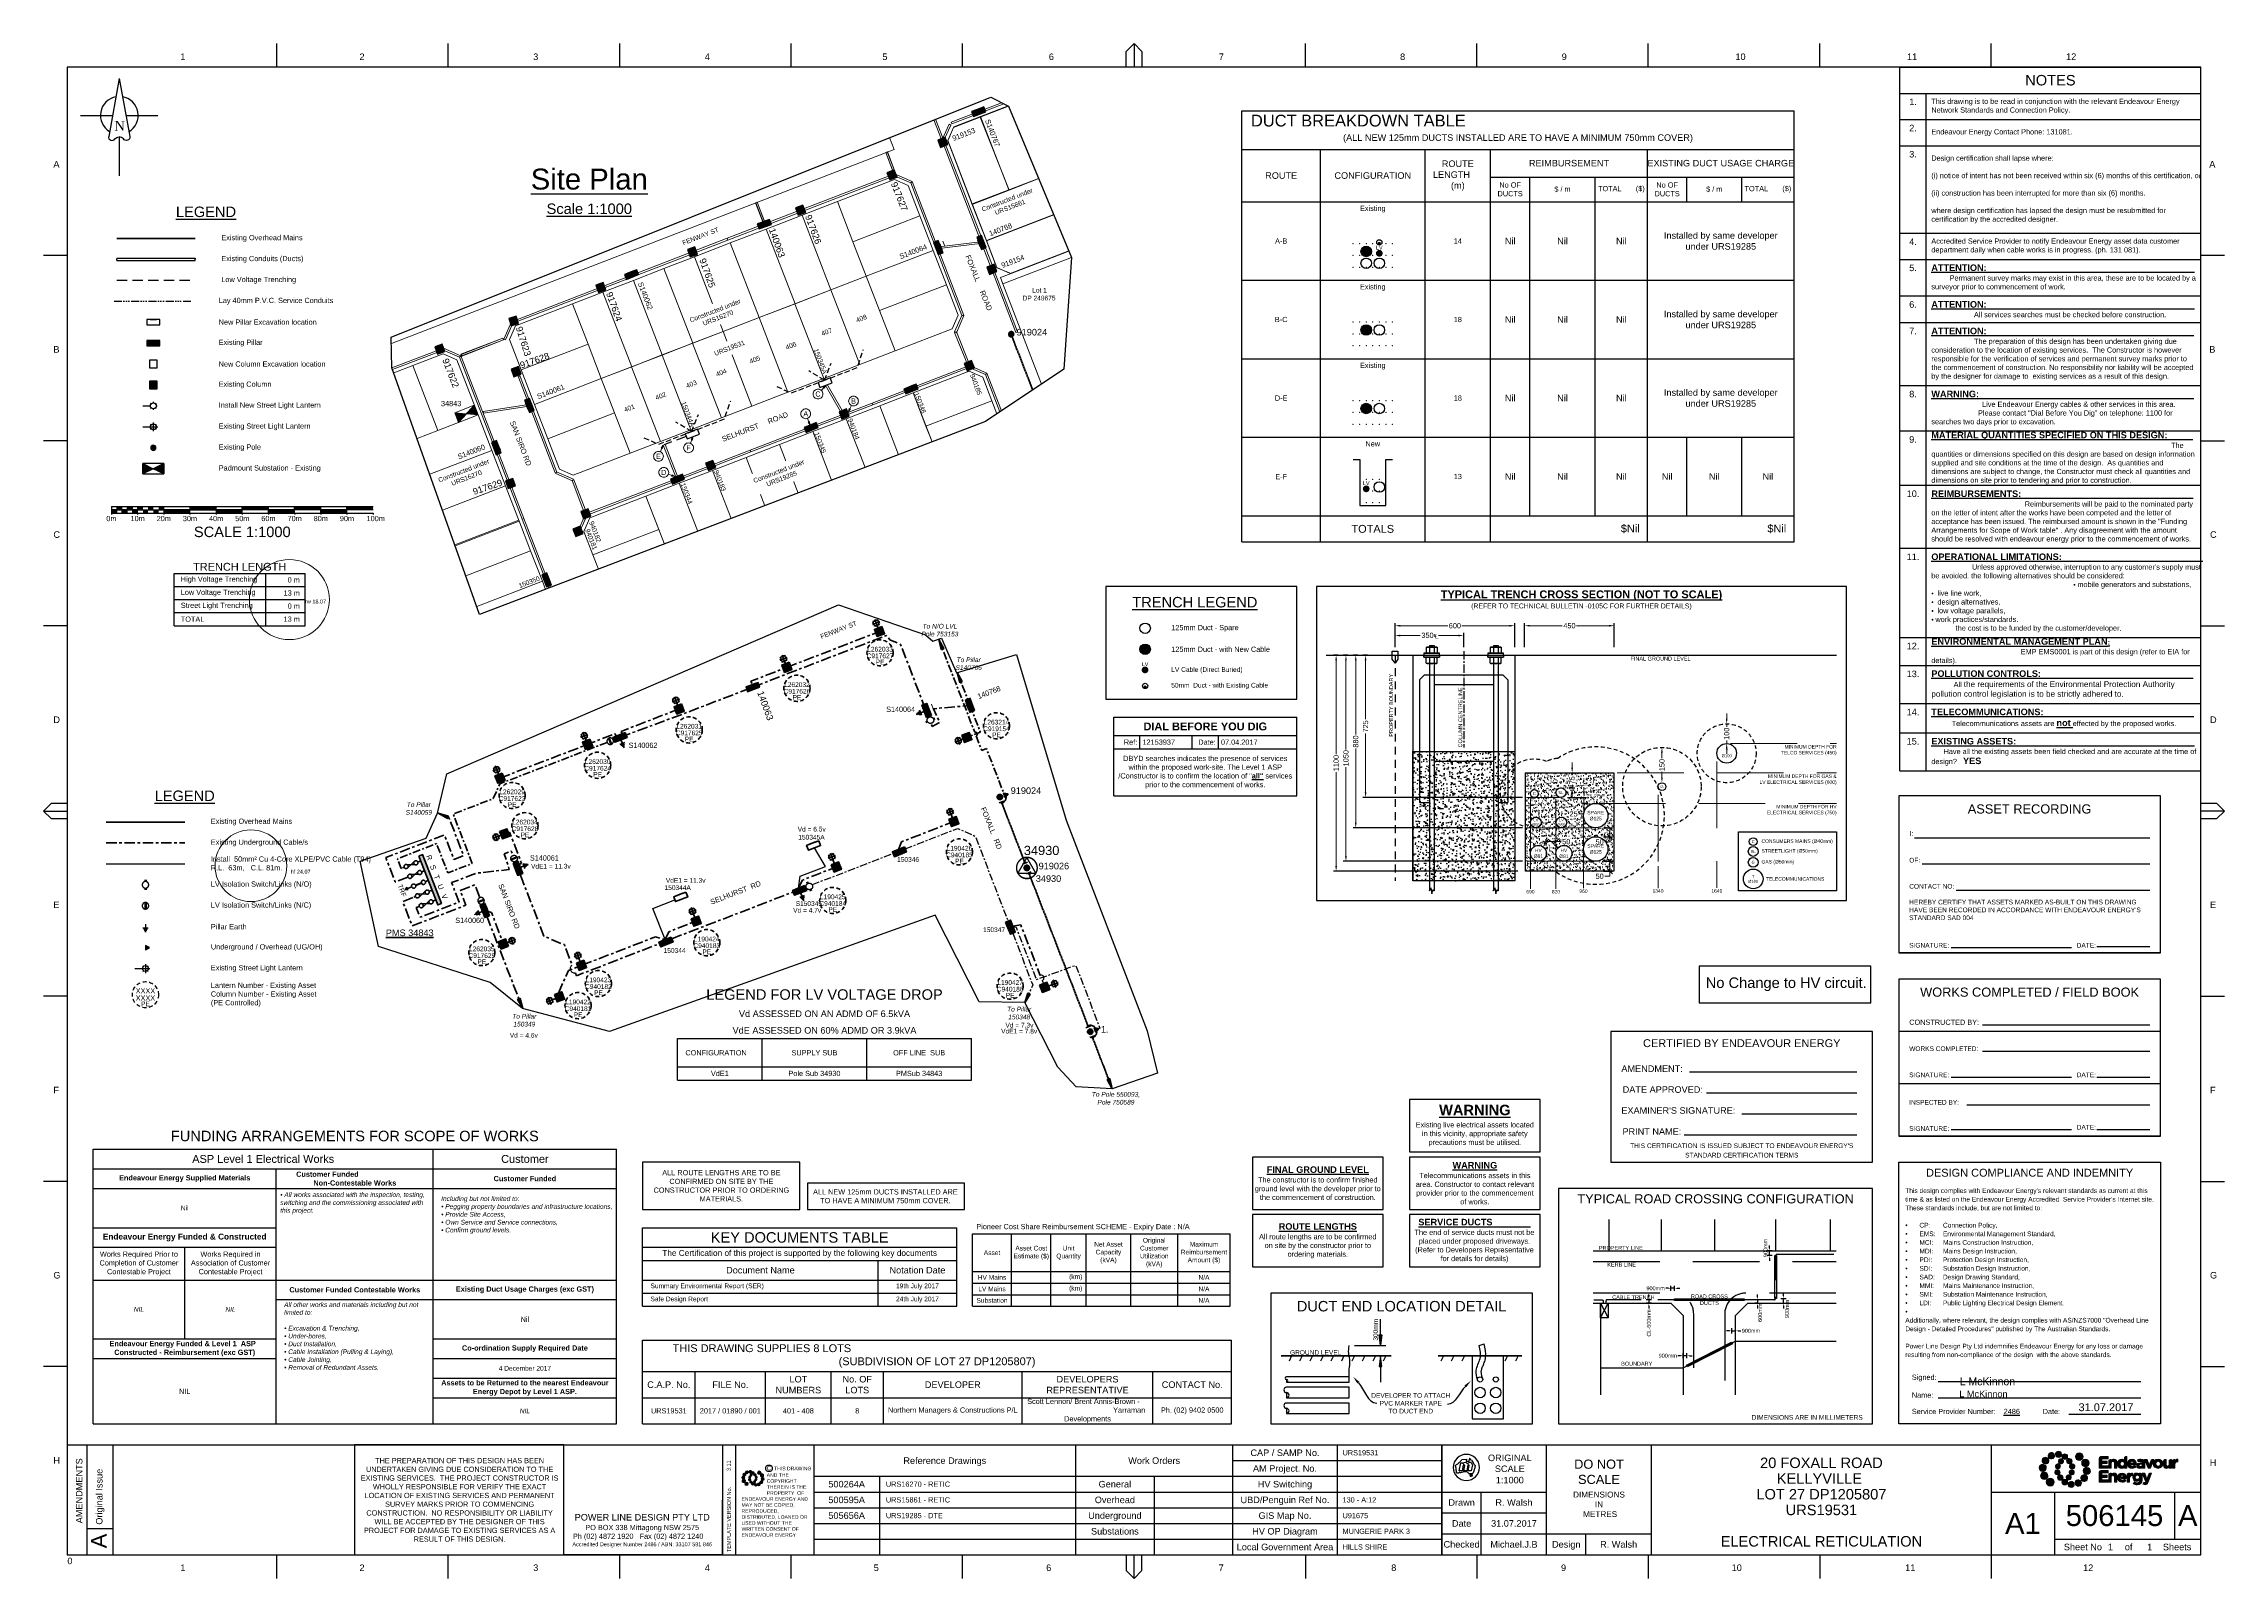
# Paper-space layout 'Retic' of a CAD drawing. Header units: metres, sheet in millimetres. Extents: x -9 to 824, y -9 to 577.
# The model-space entities are those that its viewports show. They can reach past a viewport. Long polylines and large blocks are cut down to what shows.
import ezdxf
from ezdxf import colors
from ezdxf.entities.mleader import LeaderData, LeaderLine
from ezdxf.enums import TextEntityAlignment as Align
from ezdxf.math import Vec2, Vec3

# ---------------------------------------------------------------- set-up
doc = ezdxf.new("R2010")
doc.units = ezdxf.units.M
for name, pattern in [('Cable Exist OH', [1, 1, 0]), ('Cable Exist UG', [7, 4, -1, 1, -1]), ('CENTER', [50.8, 31.75, -6.35, 6.35, -6.35]), ('Dash', [5, 3, -2]), ('DASHED', [19.05, 12.7, -6.35]), ('IE Trench LV', [6, 4, -2]), ('PHANTOMX2', [6.6, 3, -0.75, 0.2, -0.75, 0.2, -0.75, 0.2, -0.75])]:
    doc.linetypes.add(name, pattern=pattern)
doc.layers.get('0').update_dxf_attribs({"color": 6})
for name, color, linetype, lineweight in [('_User Dimensions', 140, 'Continuous', 13), ('_User Miscellaneous1', 30, 'Continuous', 13), ('_User Miscellaneous2', 31, 'Continuous', 13), ('_User_LV_Exist', 5, 'Continuous', 35), ('Cadastre Developer_SP_EXT', 98, 'Continuous', 15), ('Cadastre Developer_SP_NEW', 92, 'Continuous', 15), ('Cadastre Land Parcels_SP_EXT', 118, 'Continuous', 15)]:
    doc.layers.add(name, color=color, linetype=linetype, lineweight=lineweight)
doc.layers.add('_User Miscellaneous10', color=252, linetype='Continuous', lineweight=13, plot=False, transparency=0.9)
doc.layers.add('_User Miscellaneous12', color=252, linetype='Continuous', lineweight=13, plot=False, transparency=0.5)
for name, color, linetype in [('Equip_LV_EXT', 7, 'Continuous'), ('Equip_LV_NEW', 2, 'Continuous'), ('Equip_SP_SL_EXT', 7, 'Continuous'), ('Mains_LV_NEW_R94', 2, 'Continuous'), ('Mains_LV_New_T84', 2, 'Cable x'), ('Mains_SL_NEW_Hardwired', 2, 'Continuous'), ('Notes', 7, 'Continuous'), ('Services_SP_NEW_UG', 2, 'IE Trench LV'), ('Sub_SP_TR_HV_LV_EXT', 7, 'Continuous'), ('SupportsOH_SP_TR_HV_LV_SL_EXT', 7, 'Continuous'), ('SupportsOH_SP_TR_HV_LV_SL_NEW', 2, 'Continuous'), ('SupportsUG_SP_LV_EXT', 7, 'Continuous'), ('SupportsUG_SP_LV_NEW', 2, 'Continuous'), ('SupportsUG_SP_LV_SL_EXT', 7, 'Continuous'), ('SupportsUG_SP_LV_SL_NEW', 2, 'Continuous'), ('Trench_SP_NEW', 2, 'Continuous')]:
    doc.layers.add(name, color=color, linetype=linetype)
doc.layers.add('Features_HIDE', color=1, linetype='Continuous', plot=False)
doc.layers.add('Viewports', color=6, linetype='Continuous', plot=False)
doc.layers.get('Features_HIDE').off()
doc.styles.add('ARIAL', font='arial.ttf', dxfattribs={"height": 2})
doc.styles.add('COLUMN_LABEL', font='arial.ttf', dxfattribs={"height": 2})
doc.styles.add('iecARIAL', font='arial.ttf', dxfattribs={"height": 2})
doc.styles.add('iecNAME', font='times.ttf')
doc.styles.add('ieISOCP', font='arial.ttf', dxfattribs={"height": 1.5})
doc.styles.add('POLE_LABEL', font='arial.ttf', dxfattribs={"height": 2})
doc.styles.add('SL_LABEL', font='arial.ttf', dxfattribs={"height": 2})
doc.styles.get("Standard").update_dxf_attribs({"font": 'arial.ttf'})
doc.linetypes.add('Cable 1', pattern='A,5,-0.3,["//",Standard,S=1.35,R=0,X=0,Y=-0.65],-1.2', length=6.5)
doc.linetypes.add('Cable 3', pattern='A,5,-0.01,[">>",Standard,S=1.5,R=0,X=0,Y=-0.735],-2.4', length=7.41)
doc.linetypes.add('Cable o', pattern='A,3.5,-0.01,["O",Standard,S=1.25,R=0,X=0,Y=-0.63],-1.36', length=4.87)
doc.linetypes.add('Cable x', pattern='A,4.5,-0.01,["X",Standard,S=1.25,R=0,X=0,Y=-0.65],-1.2', length=5.71)
doc.linetypes.add('IE Trench HV', pattern='A,4,-0.4,["/",Standard,S=2,R=0,X=0.25,Y=-1],-1.6', length=6)
doc.dimstyles.get("Standard").update_dxf_attribs({"dimtxt": 2, "dimasz": 3, "dimexe": 1, "dimexo": 3, "dimgap": 0.5, "dimtad": 0, "dimlfac": -1, "dimzin": 12, "dimdsep": 46, "dimtxsty": 'Standard', "dimcen": 1, "dimclrd": 256, "dimclre": 256, "dimclrt": 256, "dimadec": 0, "dimazin": 3, "dimtfac": 1, "dimtmove": 0, "dimatfit": 3, "dimfxl": 1, "dimfxlon": 1, "dimtolj": 1, "dimtzin": 0, "dimlwd": -1, "dimlwe": -1, "dimarcsym": 0})
pattern_1 = [(37.5, (488.75, 261.25), (-1.2, 36.706), [0, -28.956, 0, -32.385, 0, -30.9563]), (7.5, (488.75, 261.25), (33.714, 53.762), [0, -15.621, 0, -26.0985, 0, -10.001]), (327.5, (465.32, 261.25), (59.3244, 0.108), [0, -9.525, 0, -34.29, 0, -44.7675]), (317.5, (465.32, 261.25), (57.267, 16.72), [0, -4.7625, 0, -22.479, 0, -25.7175])]

# ---------------------------------------------------------------- blocks, each defined once
blk = doc.blocks.new('NorthPnt 11(NP11)')
for p, q in [((-19.7, 0), (-3.5, 0)), ((-0.1, -10.9), (-0.1, -30.8)), ((3.3, 0), (19.7, 0))]:
    blk.add_line(p, q)
for points in [[(-0.1, 18.8), (-5.4, -10.7, 0.877048), (-2.3, -11.9, -0.1543), (-0.1, -10.9, 0.090511)], [(-0.1, 18.8), (5.3, -10.7, -0.877048), (2.1, -11.9, 0.1543), (-0.1, -10.9, -0.090511)]]:
    blk.add_lwpolyline(points, format="xyb")
for start, end in [(100.5988, 238.8643), (300.0994, 80.4374)]:
    blk.add_arc((0, 0), 9.64, start, end)
at = {"style": 'iecNAME'}
blk.add_text('N', height=5.02, dxfattribs=at).set_placement((-2.6, -7.8))
blk = doc.blocks.new('*U276')
at = {"layer": 'Notes'}
for points in [[(0, 0), (2, 0), (2, 1.25), (0, 1.25)], [(2, 1.25), (4, 1.25), (4, 2.5), (2, 2.5)], [(4, 0), (6, 0), (6, 1.25), (4, 1.25)], [(6, 1.25), (8, 1.25), (8, 2.5), (6, 2.5)], [(8, 0), (10, 0), (10, 1.25), (8, 1.25)], [(10, 1.25), (12, 1.25), (12, 2.5), (10, 2.5)], [(12, 0), (14, 0), (14, 1.25), (12, 1.25)], [(14, 1.25), (16, 1.25), (16, 2.5), (14, 2.5)], [(16, 0), (18, 0), (18, 1.25), (16, 1.25)], [(18, 1.25), (20, 1.25), (20, 2.5), (18, 2.5)], [(20, 0), (30, 0), (30, 1.25), (20, 1.25)], [(30, 1.25), (40, 1.25), (40, 2.5), (30, 2.5)], [(40, 0), (50, 0), (50, 1.25), (40, 1.25)], [(50, 1.25), (60, 1.25), (60, 2.5), (50, 2.5)], [(60, 0), (70, 0), (70, 1.25), (60, 1.25)], [(70, 1.25), (80, 1.25), (80, 2.5), (70, 2.5)], [(80, 0), (90, 0), (90, 1.25), (80, 1.25)], [(90, 1.25), (100, 1.25), (100, 2.5), (90, 2.5)]]:
    blk.add_hatch(color=256, dxfattribs=at).paths.add_polyline_path(points)
for p, q in [((0, 2.5), (0, 0)), ((0, 2.5), (100, 2.5)), ((2, 1.25), (0, 1.25)), ((0, 1.25), (0, 0)), ((0, 0), (100, 0)), ((0, 0), (2, 0)), ((0, 0), (0, -0.5)), ((2, 2.5), (2, 1.25)), ((2, 0), (2, 1.25)), ((2, 1.25), (4, 1.25)), ((4, 1.25), (4, 2.5)), ((6, 1.25), (4, 1.25)), ((4, 1.25), (4, 0)), ((4, 0), (6, 0)), ((6, 2.5), (6, 1.25)), ((6, 0), (6, 1.25)), ((6, 1.25), (8, 1.25)), ((8, 1.25), (8, 2.5)), ((10, 1.25), (8, 1.25)), ((8, 1.25), (8, 0)), ((8, 0), (10, 0)), ((10, 2.5), (10, 1.25)), ((10, 1.25), (20, 1.25)), ((10, 0), (10, 1.25)), ((10, 0), (10, -0.5)), ((20, 1.25), (20, 2.5)), ((30, 1.25), (20, 1.25)), ((20, 1.25), (20, 0)), ((20, 0), (30, 0)), ((20, 0), (20, -0.5)), ((30, 2.5), (30, 1.25)), ((30, 0), (30, 1.25)), ((30, 1.25), (40, 1.25)), ((30, 0), (30, -0.5)), ((40, 1.25), (40, 2.5)), ((100, 1.26), (40, 1.25)), ((40, 1.25), (40, 0)), ((40, 0), (50, 0)), ((40, 0), (40, -0.5)), ((50, 0), (50, 2.5)), ((50, 0), (50, 1.25)), ((50, 0), (50, -0.5)), ((60, 0), (60, -0.5)), ((60.02, 0), (60.02, 2.5)), ((60.02, 0), (60.02, 1.25)), ((70, 0), (70, 2.5)), ((70, 0), (70, 1.25)), ((70.02, 0), (70.02, -0.5)), ((79.98, 0), (79.98, 2.5)), ((79.98, 0), (79.98, 1.25)), ((80, 0), (80, -0.5)), ((89.98, 0), (89.98, -0.5)), ((90.01, 0), (90.01, 2.5)), ((90.01, 0), (90.01, 1.25)), ((100.01, 0), (100.01, -0.5))]:
    blk.add_line(p, q, dxfattribs=at)
at = {"layer": 'Notes', "style": 'iecARIAL'}
for s, p in [('0m', (0, -2.04)), ('10m', (10, -2.04)), ('20m', (20, -2.04)), ('30m', (30, -2.04)), ('40m', (40, -2.04)), ('50m', (50, -2.04)), ('60m', (60, -2.04)), ('70m', (70, -2.04)), ('80m', (80, -2.04)), ('90m', (90, -2.04)), ('100m', (101, -2.04))]:
    blk.add_text(s, height=2, dxfattribs=at).set_placement(p, align=Align.MIDDLE_CENTER)
blk.add_text('SCALE 1:1000', height=4, dxfattribs=at).set_placement((50, -7.13), align=Align.MIDDLE)
blk = doc.blocks.new('*T252')
at = {"layer": 'Notes', "color": 0, "linetype": 'ByBlock', "lineweight": -2, "ltscale": 0.7, "transparency": 16777216}
for p, q in [((0, 105), (200, 105)), ((0, 0), (0, 105)), ((130, 0), (130, 105)), ((200, 0), (200, 105)), ((0, 97.5), (200, 97.5)), ((70, 0), (70, 97.5)), ((0, 90), (200, 90)), ((0, 75), (70, 75)), ((0, 67.5), (70, 67.5)), ((35, 32.5), (35, 67.5)), ((0, 55), (200, 55)), ((70, 47.5), (200, 47.5)), ((0, 32.5), (70, 32.5)), ((130, 32.5), (200, 32.5)), ((0, 25), (70, 25)), ((130, 25), (200, 25)), ((130, 17.5), (200, 17.5)), ((130, 10), (200, 10)), ((0, 0), (200, 0))]:
    blk.add_line(p, q, dxfattribs=at)
at = {"layer": 'Notes', "color": 0, "ltscale": 0.7, "transparency": 16777216}
for s, insert, char_height, width, attachment_point in [('FUNDING ARRANGEMENTS FOR SCOPE OF WORKS', (100, 110), 4, 197, 5), ('ASP Level 1 Electrical Works', (65, 101.25), 3, 127, 5), ('Customer', (165, 101.25), 3, 67, 5), ('{\\fArial|b1|i0|c0|p34;Endeavour Energy Supplied Materials}', (35, 93.75), 2, 67, 5), ('{\\fArial|b1|i0|c0|p34;Customer Funded                            Non-Contestable Works}', (100, 93.75), 2, 57, 5), ('{\\fArial|b1|i0|c0|p34;Customer Funded}', (165, 93.75), 2, 67, 5), ('Nil', (35, 82.5), 1.8, 67, 5), ('{\\fSymbol|b0|i1|c2|p18;\\C3;· \\fArial|b0|i1|c0|p34;All works associated with the inspection, testing, switching and the commissioning associated with this project.}', (71.5, 88.5), 1.8, 57, 1), ('{\\fArial|b0|i1|c0|p34;\\C3;Including but not limited to:\\P\\fSymbol|b0|i1|c2|p18;· \\fArial|b0|i1|c0|p34;Pegging property boundaries and infrastructure locations,                                                        \\P\\fSymbol|b0|i1|c2|p18;· \\fArial|b0|i1|c0|p34;Provide Site Access,\\P\\fSymbol|b0|i1|c2|p18;· \\fArial|b0|i1|c0|p34;Own Service and Service connections,\\P\\fSymbol|b0|i1|c2|p18;· \\fArial|b0|i1|c0|p34;Confirm ground levels.}', (133, 87), 1.8, 64, 1), ('{\\fArial|b1|i0|c0|p34;Endeavour Energy Funded & Constructed}', (35, 71.25), 2.25, 67, 5), ('Works Required Prior to Completion of Customer Contestable Project', (17.5, 61.25), 2, 32, 5), ('Works Required in Association of Customer Contestable Project', (52.5, 61.25), 2, 32, 5), ('{\\fArial|b1|i0|c0|p34;Customer Funded Contestable Works}', (100, 51.25), 2, 57, 5), ('{\\fArial|b1|i0|c0|p34;Existing Duct Usage Charges (exc GST)}', (165, 51.25), 2, 67, 5), ('{\\fArial|b0|i1|c0|p34;\\C3;NIL}', (17.5, 43.75), 1.8, 32, 5), ('{\\fArial|b0|i1|c0|p34;\\C3;NIL}', (52.5, 43.75), 1.8, 32, 5), ('{\\fArial|b0|i1|c0|p34;\\C3;All other works and materials including but not limited to:\\P                                                     \\P\\fSymbol|b0|i1|c2|p18;· \\fArial|b0|i1|c0|p34;Excavation & Trenching,\\P\\fSymbol|b0|i1|c2|p18;· \\fArial|b0|i1|c0|p34;Under-bores,\\P\\fSymbol|b0|i1|c2|p18;· \\fArial|b0|i1|c0|p34;Duct Installation,\\P\\fSymbol|b0|i1|c2|p18;· \\fArial|b0|i1|c0|p34;Cable Installation (Pulling & Laying),\\P\\fSymbol|b0|i1|c2|p18;· \\fArial|b0|i1|c0|p34;Cable Jointing, \\P\\fSymbol|b0|i1|c2|p18;· \\fArial|b0|i1|c0|p34;Removal of Redundant Assets.}', (73, 46.5), 1.8, 54, 1), ('Nil', (165, 40), 2, 67, 5), ('{\\fArial|b1|i0|c0|p34;Endeavour Energy Funded & Level 1  ASP   Constructed - Reimbursement (exc GST)}', (35, 28.75), 2, 67, 5), ('{\\fArial|b1|i0|c0|p34;Co-ordination Supply Required Date }', (165, 28.75), 2, 67, 5), ('{\\fArial|b1|i0|c0|p34;Assets to be Returned to the nearest Endeavour Energy Depot by Level 1 ASP.}', (165, 13.75), 2, 67, 5), ('{\\C3;4 December 2017', (165, 21.25), 1.8, 67, 5), ('NIL', (35, 12.5), 2, 67, 5), ('{\\fArial|b0|i1|c0|p34;\\C3;NIL}', (165, 5), 1.8, 67, 5)]:
    blk.add_mtext(s, dxfattribs=dict(at, insert=insert, char_height=char_height, width=width, attachment_point=attachment_point))
blk = doc.blocks.new('*T318')
at = {"layer": 'Notes', "color": 0, "linetype": 'ByBlock', "lineweight": -2, "ltscale": 0.7, "transparency": 16777216}
for p, q in [((0, 20), (50, 20)), ((0, 0), (0, 20)), ((35, 0), (35, 20)), ((50, 0), (50, 20)), ((0, 15), (50, 15)), ((0, 10), (50, 10)), ((0, 5), (50, 5)), ((0, 0), (50, 0))]:
    blk.add_line(p, q, dxfattribs=at)
at = {"layer": 'Notes', "color": 0, "ltscale": 0.7, "transparency": 16777216}
for s, insert, char_height, width, attachment_point in [('High Voltage Trenching', (2.5, 17.5), 2, 30, 4), ('TRENCH LENGTH', (25, 22.5), 3, 47, 5), ('0 m', (48, 17.5), 2, 11, 6), ('Street Light Trenching', (2.5, 7.5), 2, 30, 4), ('Low Voltage Trenching', (2.5, 12.5), 2, 30, 4), ('13 m', (48, 12.5), 2, 11, 6), ('0 m', (48, 7.5), 2, 11, 6), ('TOTAL ', (2.5, 2.5), 2, 30, 4), ('13 m', (48, 2.5), 2, 11, 6)]:
    blk.add_mtext(s, dxfattribs=dict(at, insert=insert, char_height=char_height, width=width, attachment_point=attachment_point))
blk = doc.blocks.new('*T323')
at = {"layer": 'Notes', "color": 0, "linetype": 'ByBlock', "lineweight": -2, "ltscale": 0.7, "transparency": 16777216}
for p, q in [((0, 31.99), (225, 31.99)), ((0, 0), (0, 31.99)), ((225, 0), (225, 31.99)), ((0, 20), (225, 20)), ((20, 0), (20, 20)), ((47, 0), (47, 20)), ((72, 0), (72, 20)), ((92, 0), (92, 20)), ((145, 0), (145, 20)), ((195, 0), (195, 20)), ((0, 10), (225, 10)), ((0, 0), (225, 0))]:
    blk.add_line(p, q, dxfattribs=at)
at = {"layer": 'Notes', "color": 7, "ltscale": 0.7, "transparency": 16777216, "attachment_point": 5}
for s, insert, char_height, width in [('THIS DRAWING SUPPLIES {\\C1;8} LOTS                                                                                                                    (SUBDIVISION OF {\\C1;LOT 27 DP1205807})  ', (112.5, 25.99), 3, 222), ('LOT NUMBERS', (59.5, 15), 2.5, 22), ('No. OF LOTS', (82, 15), 2.5, 17), ('DEVELOPERS REPRESENTATIVE', (170, 15), 2.5, 47), ('C.A.P. No.', (10, 15), 2.5, 17), ('FILE No. ', (33.5, 15), 2.5, 24), ('DEVELOPER', (118.5, 15), 2.5, 50), ('CONTACT No.', (210, 15), 2.5, 27)]:
    blk.add_mtext(s, dxfattribs=dict(at, insert=insert, char_height=char_height, width=width))
at = {"layer": 'Notes', "color": 0, "ltscale": 0.7, "transparency": 16777216, "char_height": 2, "attachment_point": 5}
for s, insert, width in [('Scott Lennon/ Brent Annis-Brown -                                               Yarraman Developments', (170, 5), 47), ('URS19531', (10, 5), 17), ('\\A1;2017 / 01890 / 001', (33.5, 5), 24), ('401 - 408', (59.5, 5), 22), ('8', (82, 5), 19), ('Northern Managers & Constructions P/L', (118.5, 5), 50), ('Ph. (02) 9402 0500', (210, 5), 27)]:
    blk.add_mtext(s, dxfattribs=dict(at, insert=insert, width=width))
blk = doc.blocks.new('*U298')
blk.add_hatch(color=256).paths.add_polyline_path([(-1, 0, 1), (1, 0, 1)])
blk.add_lwpolyline([(-1, 0, 1), (1, 0, 1)], format="xyb", close=True)
at = {"flags": 8}
blk.add_attdef('pNumber', text='', height=2, dxfattribs=at).set_placement((2.5, 2.5), align=Align.MIDDLE_CENTER)
at = {"style": 'POLE_LABEL', "flags": 9}
for tag, p in [('STRUCTURE_PLANT_NUMBER', (1.35, 0.03)), ('STREET_CODE', (1.35, -0.2))]:
    blk.add_attdef(tag, text='', height=0.2, dxfattribs=at).set_placement(p, align=Align.MIDDLE_LEFT)
at = {"flags": 1}
blk.add_attdef('Z', (1.35, -7.33), '', height=0.2, dxfattribs=at)
at = {"flags": 9}
for tag, p in [('OWNED_BY', (1.35, -0.4)), ('SPECIAL_USE', (1.35, -0.8)), ('STATE', (1.35, -1)), ('cLV', (1.35, -1.4)), ('hDepth', (1.35, -1.6)), ('hDia', (1.35, -1.8)), ('cHV', (1.35, -2)), ('cLinedev', (1.35, -3.4)), ('pExisting', (1.35, -3.8)), ('pFooting', (1.35, -4.4)), ('pNew', (1.35, -4.6)), ('pRelocate', (1.35, -5)), ('pRemove', (1.35, -5.2)), ('pReplace', (1.35, -5.4)), ('pStay', (1.35, -5.6)), ('pType', (1.35, -5.8)), ('cspan', (1.35, -6)), ('STREETNAME', (1.35, -6.2)), ('SUBURB', (1.35, -6.4)), ('OPERATED_BY', (1.36, -7.01)), ('PARENT', (1.35, -0.6)), ('USAGE', (1.35, -1.2)), ('LBRACKET', (1.35, -2.2)), ('LExisting', (1.35, -2.4)), ('LANTNUMBER', (1.35, -2.6)), ('LOther', (1.35, -2.8)), ('LRemove', (1.35, -3)), ('LEGEND', (1.35, -3.2)), ('LOCATION', (1.35, -3.6)), ('PFNUMBER', (1.35, -4)), ('NEWPFNUMBER', (1.35, -4.2)), ('NOTES', (1.35, -6.6)), ('MAINTAINED_BY', (1.36, -6.81))]:
    blk.add_attdef(tag, text='', height=0.2, dxfattribs=at).set_placement(p, align=Align.MIDDLE_LEFT)
blk = doc.blocks.new('*U303')
at = {"width": 0.9}
blk.add_attdef('ASSET_NUM', text='', height=2, dxfattribs=at).set_placement((4, 2), align=Align.MIDDLE_LEFT)
for tag, p, flags in [('SUBURB', (-2, 0), 1), ('STREETNAME', (-1.8, 0), 9), ('PARENT', (-1.6, 0), 9), ('NOTES', (-1.4, 0), 9), ('LOCATION', (-1.2, 0), 9), ('LEGEND', (-1, 0), 9), ('USAGE', (-0.8, 0), 9), ('SUPPORT_TYPE', (-0.6, 0), 9), ('STATE', (-0.4, 0), 9), ('OWNED_BY', (-0.2, 0), 9)]:
    blk.add_attdef(tag, p, '', height=0.2, rotation=270, dxfattribs=dict(flags=flags))
at = {"transparency": 33554687}
blk.add_wipeout([(1, 2.5), (1, -2.5), (-1, -2.5), (-1, 2.5)], dxfattribs=at)
blk.add_lwpolyline([(-1, 2.5), (-1, -1.25), (-1, 1.25), (-1, -2.5), (1, -2.5), (1, 2.5)], close=True)
blk = doc.blocks.new('PILLAR_EXT')
blk.add_hatch(color=256).paths.add_polyline_path([(-2.5, 1), (-2.5, -1), (2.5, -1), (2.5, 1)])
for p, q in [((-2.5, 0), (2.5, 0)), ((0, 1), (0, -1))]:
    blk.add_line(p, q)
at = {"ltscale": 10}
blk.add_line((2.5, 0), (-2.5, 0), dxfattribs=at)
blk.add_lwpolyline([(-2.5, -1), (-1.25, -1), (1.25, -1), (2.5, -1), (2.5, 1), (-2.5, 1)], close=True)
at = {"width": 0.9, "flags": 8}
blk.add_attdef('ASSET_NUM', text='', height=2, rotation=90, dxfattribs=at).set_placement((-2, 4), align=Align.MIDDLE_LEFT)
for tag, p, flags in [('OWNED_BY', (0, -0.2), 9), ('STATE', (0, -0.4), 9), ('SUPPORT_TYPE', (0, -0.6), 9), ('STREETNAME', (0, -1.8), 9), ('SUBURB', (0, -2), 1), ('USAGE', (0, -0.8), 9), ('LEGEND', (0, -1), 9), ('LOCATION', (0, -1.2), 9), ('NOTES', (0, -1.4), 9), ('PARENT', (0, -1.6), 9)]:
    blk.add_attdef(tag, p, '', height=0.2, dxfattribs=dict(flags=flags))
blk = doc.blocks.new('*U309')
at = {"ltscale": 10, "transparency": 33554687}
blk.add_wipeout([(-1.5, -1.5), (-1.5, 1.5), (1.5, 1.5), (1.5, -1.5)], dxfattribs=at)
blk.add_lwpolyline([(-1.5, 1.5), (-1.5, -1.5), (1.5, -1.5), (1.5, 1.5)], close=True)
at = {"width": 0.9, "flags": 8}
blk.add_attdef('ASSET_NUM', text='', height=2, dxfattribs=at).set_placement((4, 2), align=Align.MIDDLE_LEFT)
at = {"flags": 1}
blk.add_attdef('Z', (-2.35, -1.81), '', height=0.2, rotation=270, dxfattribs=at)
at = {"flags": 9}
for tag, p in [('NOTES', (-2, -1.81)), ('SUBURB', (-1.8, -1.81)), ('STREETNAME', (-1.6, -1.81)), ('LOCATION', (-1.4, -1.81)), ('LEGEND', (-1.2, -1.81)), ('USAGE', (-1, -1.81)), ('STATE', (-0.8, -1.81)), ('OWNED_BY', (-0.6, -1.81)), ('COLUMN_TYPE', (-0.4, -1.81)), ('STREET_CODE', (-0.2, -1.81)), ('STRUCTURE_PLANT_NUMBER', (0.03, -1.81))]:
    blk.add_attdef(tag, text='', height=0.2, rotation=270, dxfattribs=at).set_placement(p, align=Align.MIDDLE_LEFT)
blk = doc.blocks.new('*U308')
blk.add_hatch(color=256).paths.add_polyline_path([(1.5, -1.5), (1.5, 1.5), (-1.5, 1.5), (-1.5, -1.5)])
blk.add_lwpolyline([(1.5, 1.5), (-1.5, 1.5), (-1.5, -1.5), (1.5, -1.5)], close=True)
at = {"flags": 9}
for tag, style, p in [('STRUCTURE_PLANT_NUMBER', 'POLE_LABEL', (-1.81, -0.03)), ('STREET_CODE', 'COLUMN_LABEL', (-1.81, 0.2))]:
    blk.add_attdef(tag, text='', height=0.2, rotation=180, dxfattribs=dict(at, style=style)).set_placement(p, align=Align.MIDDLE_LEFT)
for tag, p in [('COLUMN_TYPE', (-1.81, 0.4)), ('STREETNAME', (-1.81, 1.6)), ('OWNED_BY', (-1.81, 0.6)), ('LOCATION', (-1.81, 1.4)), ('SUBURB', (-1.81, 1.8)), ('LEGEND', (-1.81, 1.2)), ('USAGE', (-1.81, 1)), ('NOTES', (-1.81, 2)), ('STATE', (-1.81, 0.8))]:
    blk.add_attdef(tag, text='', height=0.2, rotation=180, dxfattribs=at).set_placement(p, align=Align.MIDDLE_LEFT)
at = {"flags": 1}
blk.add_attdef('Z', (-1.81, 2.35), '', height=0.2, rotation=180, dxfattribs=at)
at = {"style": 'COLUMN_LABEL', "width": 0.9, "flags": 8}
blk.add_attdef('ASSET_NUM', text='', height=2, rotation=270, dxfattribs=at).set_placement((2, -4), align=Align.MIDDLE_LEFT)
blk = doc.blocks.new('SL_LANTERN_EXT')
at = {"flags": 9}
for tag, p in [('LRATECODE', (-7.4, 0)), ('LOUTREACHVOCAB', (-7.2, 0)), ('LOUTREACH', (-7, 0)), ('LANTNUMBER', (-6.6, 0)), ('LNEW', (-6.4, 0)), ('LMASTVOCAB', (-6.2, 0)), ('LMAST', (-6, 0)), ('LLAMPVOCAB', (-5.8, 0)), ('LLAMP', (-5.6, 0)), ('LEXIST', (-5.4, 0)), ('LCHARGE3PERCENT', (-5.2, 0)), ('LCHARGE3', (-5, 0)), ('LCHARGE2PERCENT', (-4.8, 0)), ('LCHARGE2', (-4.6, 0)), ('LCHARGE1PERCENT', (-4.4, 0)), ('LCHARGE1', (-4.2, 0)), ('LCATEGORY', (-4, 0)), ('LBRACKETVOCAB', (-3.8, 0)), ('LBRACKET', (-3.6, 0)), ('LKINGHEIGHT', (-3.4, 0)), ('CREPLACE', (-3.2, 0)), ('CREMOVE', (-3, 0)), ('CNUMBER', (-2.8, 0)), ('CNEW', (-2.6, 0)), ('CEXIST', (-2.4, 0)), ('USAGE', (-2.2, 0)), ('STATE', (-2, 0))]:
    blk.add_attdef(tag, text='', height=0.001, rotation=270, dxfattribs=at).set_placement(p, align=Align.MIDDLE_LEFT)
for tag, p in [('LREMOVE', (0, -7.6)), ('LREPLACE', (0, -7.8)), ('LTYPE', (0, -8)), ('LTYPEVOCAB', (0, -8.2)), ('LEGEND', (0, -8.4)), ('SUBURB', (0, -8.6)), ('STREETNAME', (0, -8.8)), ('LOCATION', (0, -9)), ('NOTES', (0, -9.2)), ('MAINTAINED_BY', (0, -9.86))]:
    blk.add_attdef(tag, text='', height=0.001, dxfattribs=at).set_placement(p, align=Align.MIDDLE_LEFT)
blk.add_attdef('OPERATED_BY', (0, -9.61), '', height=0.001, dxfattribs=at)
at = {"transparency": 33554687}
blk.add_wipeout([(5.69, 0), (5.06, -1.06), (4, -1.69), (2.94, -1.06), (2.31, 0), (2.94, 1.06), (4, 1.69), (5.06, 1.06)], dxfattribs=at)
for p, q in [((0, 0), (4, 0)), ((2.94, 1.06), (3.2, 0.8)), ((4, 1.69), (4, 0)), ((5.06, 1.06), (4.8, 0.8)), ((2.94, -1.06), (3.2, -0.8)), ((4, 0), (5.69, 0)), ((4, 0), (4, -1.69)), ((5.06, -1.06), (4.8, -0.8))]:
    blk.add_line(p, q)
blk.add_circle((4, 0), 1.12)
at = {"flags": 9}
for tag, p in [('OWNED_BY', (-1.8, 0)), ('ORIENTATION', (-1.6, 0)), ('OPERATING_VOLTAGE', (-1.4, 0)), ('NO_PHASES', (-1.2, 0)), ('LANTERN_TYPE', (-1, 0)), ('LANTERN_PURPOSE', (-0.8, 0)), ('CONTROL_TYPE', (-0.6, 0)), ('CONSTRUCTED_VOLTAGE', (-0.4, 0))]:
    blk.add_attdef(tag, text='', height=0.001, rotation=270, dxfattribs=at).set_placement(p, align=Align.MIDDLE_LEFT)
at = {"style": 'SL_LABEL', "flags": 9}
blk.add_attdef('STREET_CODE', text='', height=0.001, rotation=270, dxfattribs=at).set_placement((0, 0), align=Align.MIDDLE_LEFT)
at = {"flags": 1}
blk.add_attdef('Z', (0, 0), '', height=0.001, rotation=270, dxfattribs=at)
at = {"width": 0.9}
blk.add_attdef('LNUMBER', text='', height=1, dxfattribs=at).set_placement((7, -1), align=Align.MIDDLE_LEFT)
blk = doc.blocks.new('*U455')
at = {"transparency": 33554687, "flags": 9}
for tag, p in [('LNEW', (-6.4, 0)), ('LMASTVOCAB', (-6.2, 0)), ('LMAST', (-6, 0)), ('LLAMPVOCAB', (-5.8, 0)), ('LLAMP', (-5.6, 0)), ('LEXIST', (-5.4, 0)), ('LCHARGE3PERCENT', (-5.2, 0)), ('LCHARGE3', (-5, 0)), ('LCHARGE2PERCENT', (-4.8, 0)), ('LCHARGE2', (-4.6, 0)), ('LCHARGE1PERCENT', (-4.4, 0)), ('LCHARGE1', (-4.2, 0)), ('LCATEGORY', (-4, 0)), ('LBRACKETVOCAB', (-3.8, 0)), ('LBRACKET', (-3.6, 0)), ('LKINGHEIGHT', (-3.4, 0)), ('CREPLACE', (-3.2, 0)), ('CREMOVE', (-3, 0)), ('CNUMBER', (-2.8, 0)), ('CNEW', (-2.6, 0)), ('CEXIST', (-2.4, 0)), ('USAGE', (-2.2, 0)), ('STATE', (-2, 0))]:
    blk.add_attdef(tag, text='', height=0.2, rotation=270, dxfattribs=at).set_placement(p, align=Align.MIDDLE_LEFT)
at = {"transparency": 33554687}
blk.add_wipeout([(5.69, 0), (5.06, -1.06), (4, -1.69), (2.94, -1.06), (2.31, 0), (2.94, 1.06), (4, 1.69), (5.06, 1.06)], dxfattribs=at)
for p, q in [((0, 0), (2.88, 0)), ((2.94, 1.06), (3.2, 0.8)), ((4, 1.5), (4, 1.12)), ((5.06, 1.06), (4.8, 0.8)), ((2.94, -1.06), (3.2, -0.8)), ((4, -1.12), (4, -1.5)), ((5.06, -1.06), (4.8, -0.8)), ((5.13, 0), (5.5, 0))]:
    blk.add_line(p, q, dxfattribs=at)
blk.add_circle((4, 0), 1.12, dxfattribs=at)
at = {"transparency": 33554687, "flags": 9}
for tag, p in [('LANTNUMBER', (-1.4, 2.6)), ('LOUTREACH', (-1.4, 2.2)), ('LOUTREACHVOCAB', (-1.4, 2)), ('LRATECODE', (-1.4, 1.8)), ('LREMOVE', (-1.4, 1.6)), ('LREPLACE', (-1.4, 1.4)), ('LTYPE', (-1.4, 1.2)), ('LTYPEVOCAB', (-1.4, 1)), ('LEGEND', (-1.4, 0.8)), ('SUBURB', (-1.4, 0.6)), ('STREETNAME', (-1.4, 0.4)), ('LOCATION', (-1.4, 0.2)), ('OWNED_BY', (-1.8, 0)), ('ORIENTATION', (-1.6, 0)), ('OPERATING_VOLTAGE', (-1.4, 0)), ('MAINTAINED_BY', (-1.4, -0.66)), ('NOTES', (-1.4, 0)), ('NO_PHASES', (-1.2, 0)), ('LANTERN_TYPE', (-1, 0)), ('LANTERN_PURPOSE', (-0.8, 0)), ('CONTROL_TYPE', (-0.6, 0)), ('CONSTRUCTED_VOLTAGE', (-0.4, 0))]:
    blk.add_attdef(tag, text='', height=0.2, rotation=270, dxfattribs=at).set_placement(p, align=Align.MIDDLE_LEFT)
at = {"transparency": 33554687, "style": 'SL_LABEL', "flags": 8}
blk.add_attdef('ASSET_NUM', text='', height=1, dxfattribs=at).set_placement((7, 1), align=Align.MIDDLE_LEFT)
at = {"transparency": 33554687}
for tag, p, height, flags in [('OPERATED_BY', (-1.4, -0.41), 0.2, 9), ('Z', (0, 0), 0.001, 1)]:
    blk.add_attdef(tag, p, '', height=height, rotation=270, dxfattribs=dict(at, flags=flags))
at = {"transparency": 33554687, "style": 'SL_LABEL', "flags": 9}
blk.add_attdef('STREET_CODE', text='', height=0.001, rotation=270, dxfattribs=at).set_placement((0, 0), align=Align.MIDDLE_LEFT)
at = {"transparency": 33554687, "flags": 8}
blk.add_attdef('LNUMBER', text='', height=1, dxfattribs=at).set_placement((7, -1), align=Align.MIDDLE_LEFT)
blk = doc.blocks.new('SUB_PADMOUNT_EXT')
at = {"ltscale": 10}
h = blk.add_hatch(color=256, dxfattribs=at)
h.dxf.hatch_style = 1
h.paths.add_polyline_path([(4, -2), (0, 0), (4, 2)])
h.paths.add_polyline_path([(-4, -2), (-4, 2), (0, 0)])
blk.add_line((4, 2), (-4, -2))
blk.add_lwpolyline([(-4, -2), (4, -2), (4, 2), (-4, 2)], close=True)
at = {"ltscale": 10, "flags": 128}
for points in [[(-4, -2), (-4, 2), (0, 0)], [(4, -2), (0, 0), (4, 2)]]:
    blk.add_lwpolyline(points, close=True, dxfattribs=at)
at = {"flags": 8}
blk.add_attdef('ASSET_NUM', text='', height=2.5, dxfattribs=at).set_placement((0, 5), align=Align.MIDDLE_CENTER)
for tag, flags, p in [('STREET_CODE', 9, (1.5, 0)), ('OPERATING_VOLTAGE', 9, (1.5, -0.4)), ('ORIENTATION', 9, (1.5, -0.6)), ('OWNED_BY', 9, (1.5, -0.8)), ('OPERATED_BY', 9, (1.5, -1)), ('CONSTRUCTED_VOLTAGE', 9, (1.5, -1.4)), ('SECONDARY_VOLTAGE', 9, (1.5, -1.6)), ('STATE', 9, (1.5, -1.8)), ('SUBSTATION_TYPE', 9, (1.5, -2.2)), ('SUBURB', 9, (1.5, -2.8)), ('STREETNAME', 9, (1.5, -3)), ('Z', 1, (1.5, -3.6)), ('NO_PHASES', 9, (1.5, -0.2)), ('MAINTAINED_BY', 9, (1.5, -1.2)), ('PARENT', 9, (1.5, -2)), ('USAGE', 9, (1.5, -2.4)), ('LEGEND', 9, (1.5, -2.6)), ('LOCATION', 9, (1.5, -3.2)), ('NOTES', 9, (1.5, -3.4))]:
    blk.add_attdef(tag, text='', height=0.2, dxfattribs=dict(flags=flags)).set_placement(p, align=Align.MIDDLE_LEFT)
blk = doc.blocks.new('*U416')
at = {"layer": 'Notes', "insert": (0, 0), "char_height": 8, "attachment_point": 2}
blk.add_mtext('{\\H0.99997x;\\LSite Plan\\H1.3333x;\\P\\H0.37501x;Scale 1:1000}', dxfattribs=at)
blk = doc.blocks.new('EE_LOGO_SMALL')
at = {"layer": 'Notes'}
h = blk.add_hatch(color=256, dxfattribs=at)
edge = h.paths.add_edge_path()
edge.add_spline(control_points=[(-8.4, 2), (-9.2, 2), (-9.8, 1.4), (-9.8, 0.7), (-9.9, -0.1), (-9.3, -0.7), (-8.6, -0.8), (-7.8, -0.8), (-7.2, -0.2), (-7.1, 0.5), (-7.1, 1.3), (-7.7, 1.9), (-8.4, 2)], knot_values=[0, 0, 0, 0, 1, 1, 1, 2, 2, 2, 3, 3, 3, 4, 4, 4, 4], degree=3, periodic=0)
h = blk.add_hatch(color=256, dxfattribs=at)
edge = h.paths.add_edge_path()
edge.add_spline(control_points=[(-6.8, 4.5), (-7.4, 4.8), (-8.2, 4.6), (-8.6, 4), (-8.9, 3.4), (-8.7, 2.6), (-8.1, 2.2), (-7.5, 1.9), (-6.7, 2.1), (-6.3, 2.7), (-6, 3.3), (-6.2, 4.1), (-6.8, 4.5)], knot_values=[0, 0, 0, 0, 1, 1, 1, 2, 2, 2, 3, 3, 3, 4, 4, 4, 4], degree=3, periodic=0)
h = blk.add_hatch(color=256, dxfattribs=at)
edge = h.paths.add_edge_path()
edge.add_spline(control_points=[(-4.2, 5.9), (-4.6, 6.5), (-5.3, 6.6), (-5.9, 6.3), (-6.4, 5.9), (-6.6, 5.1), (-6.2, 4.6), (-5.9, 4), (-5.1, 3.8), (-4.6, 4.2), (-4, 4.6), (-3.8, 5.3), (-4.2, 5.9)], knot_values=[0, 0, 0, 0, 1, 1, 1, 2, 2, 2, 3, 3, 3, 4, 4, 4, 4], degree=3, periodic=0)
h = blk.add_hatch(color=256, dxfattribs=at)
edge = h.paths.add_edge_path()
edge.add_spline(control_points=[(-1.3, 5.9), (-1.4, 6.5), (-2, 7), (-2.6, 6.9), (-3.3, 6.9), (-3.7, 6.3), (-3.7, 5.6), (-3.6, 5), (-3, 4.5), (-2.4, 4.6), (-1.7, 4.7), (-1.3, 5.2), (-1.3, 5.9)], knot_values=[0, 0, 0, 0, 1, 1, 1, 2, 2, 2, 3, 3, 3, 4, 4, 4, 4], degree=3, periodic=0)
h = blk.add_hatch(color=256, dxfattribs=at)
edge = h.paths.add_edge_path()
edge.add_spline(control_points=[(-2.5, 2.1), (-3, 2.2), (-3.5, 1.9), (-3.6, 1.3), (-3.7, 0.8), (-3.4, 0.3), (-2.9, 0.2), (-2.4, 0.1), (-1.9, 0.4), (-1.8, 0.9), (-1.7, 1.5), (-2, 2), (-2.5, 2.1)], knot_values=[0, 0, 0, 0, 1, 1, 1, 2, 2, 2, 3, 3, 3, 4, 4, 4, 4], degree=3, periodic=0)
h = blk.add_hatch(color=256, dxfattribs=at)
edge = h.paths.add_edge_path()
edge.add_spline(control_points=[(1, 4.9), (1, 4.3), (0.5, 3.8), (-0.1, 3.8), (-0.7, 3.8), (-1.2, 4.3), (-1.2, 4.9), (-1.2, 5.5), (-0.7, 6), (-0.1, 6), (0.5, 6), (1, 5.5), (1, 4.9)], knot_values=[0, 0, 0, 0, 1, 1, 1, 2, 2, 2, 3, 3, 3, 4, 4, 4, 4], degree=3, periodic=0)
edge = h.paths.add_edge_path()
edge.add_spline(control_points=[(-1.4, 4), (-1.9, 4.1), (-2.4, 3.8), (-2.5, 3.3), (-2.6, 2.7), (-2.3, 2.2), (-1.8, 2.1), (-1.3, 2), (-0.7, 2.3), (-0.6, 2.9), (-0.5, 3.4), (-0.9, 3.9), (-1.4, 4)], knot_values=[0, 0, 0, 0, 1, 1, 1, 2, 2, 2, 3, 3, 3, 4, 4, 4, 4], degree=3, periodic=0)
h = blk.add_hatch(color=256, dxfattribs=at)
edge = h.paths.add_edge_path()
edge.add_spline(control_points=[(2.3, 2.4), (2.8, 2.8), (2.8, 3.4), (2.4, 3.9), (2, 4.3), (1.4, 4.3), (0.9, 3.9), (0.5, 3.6), (0.5, 2.9), (0.9, 2.5), (1.2, 2), (1.9, 2), (2.3, 2.4)], knot_values=[0, 0, 0, 0, 1, 1, 1, 2, 2, 2, 3, 3, 3, 4, 4, 4, 4], degree=3, periodic=0)
edge = h.paths.add_edge_path()
edge.add_spline(control_points=[(1, 4.9), (1, 4.3), (0.5, 3.8), (-0.1, 3.8), (-0.7, 3.8), (-1.2, 4.3), (-1.2, 4.9), (-1.2, 5.5), (-0.7, 6), (-0.1, 6), (0.5, 6), (1, 5.5), (1, 4.9)], knot_values=[0, 0, 0, 0, 1, 1, 1, 2, 2, 2, 3, 3, 3, 4, 4, 4, 4], degree=3, periodic=0)
h = blk.add_hatch(color=256, dxfattribs=at)
edge = h.paths.add_edge_path()
edge.add_spline(control_points=[(1, 4.9), (1, 4.3), (0.5, 3.8), (-0.1, 3.8), (-0.7, 3.8), (-1.2, 4.3), (-1.2, 4.9), (-1.2, 5.5), (-0.7, 6), (-0.1, 6), (0.5, 6), (1, 5.5), (1, 4.9)], knot_values=[0, 0, 0, 0, 1, 1, 1, 2, 2, 2, 3, 3, 3, 4, 4, 4, 4], degree=3, periodic=0)
edge = h.paths.add_edge_path(flags=16)
edge.add_spline(control_points=[(1, 4.9), (1, 4.3), (0.5, 3.8), (-0.1, 3.8), (-0.7, 3.8), (-1.2, 4.3), (-1.2, 4.9), (-1.2, 5.5), (-0.7, 6), (-0.1, 6), (0.5, 6), (1, 5.5), (1, 4.9)], knot_values=[0, 0, 0, 0, 1, 1, 1, 2, 2, 2, 3, 3, 3, 4, 4, 4, 4], degree=3, periodic=0)
h = blk.add_hatch(color=256, dxfattribs=at)
edge = h.paths.add_edge_path()
edge.add_spline(control_points=[(3, 0.2), (3.5, 0.3), (3.8, 0.9), (3.7, 1.4), (3.6, 1.9), (3, 2.3), (2.5, 2.1), (1.9, 2), (1.6, 1.4), (1.8, 0.9), (1.9, 0.4), (2.5, 0.1), (3, 0.2)], knot_values=[0, 0, 0, 0, 1, 1, 1, 2, 2, 2, 3, 3, 3, 4, 4, 4, 4], degree=3, periodic=0)
h = blk.add_hatch(color=256, dxfattribs=at)
edge = h.paths.add_edge_path()
edge.add_spline(control_points=[(7, 4.9), (7, 4), (6.3, 3.4), (5.5, 3.4), (4.6, 3.4), (4, 4), (4, 4.9), (4, 5.7), (4.6, 6.4), (5.5, 6.4), (6.3, 6.4), (7, 5.7), (7, 4.9)], knot_values=[0, 0, 0, 0, 1, 1, 1, 2, 2, 2, 3, 3, 3, 4, 4, 4, 4], degree=3, periodic=0)
h = blk.add_hatch(color=256, dxfattribs=at)
edge = h.paths.add_edge_path()
edge.add_spline(control_points=[(8.4, 1.1), (9.1, 1.5), (9.4, 2.3), (9.1, 3), (8.8, 3.7), (7.9, 4.1), (7.2, 3.8), (6.5, 3.4), (6.2, 2.6), (6.5, 1.9), (6.8, 1.2), (7.7, 0.8), (8.4, 1.1)], knot_values=[0, 0, 0, 0, 1, 1, 1, 2, 2, 2, 3, 3, 3, 4, 4, 4, 4], degree=3, periodic=0)
h = blk.add_hatch(color=256, dxfattribs=at)
edge = h.paths.add_edge_path()
edge.add_spline(control_points=[(8.3, -1.9), (9, -1.9), (9.7, -1.4), (9.7, -0.6), (9.7, 0.1), (9.2, 0.8), (8.4, 0.8), (7.7, 0.8), (7, 0.3), (7, -0.5), (6.9, -1.2), (7.5, -1.9), (8.3, -1.9)], knot_values=[0, 0, 0, 0, 1, 1, 1, 2, 2, 2, 3, 3, 3, 4, 4, 4, 4], degree=3, periodic=0)
h = blk.add_hatch(color=256, dxfattribs=at)
edge = h.paths.add_edge_path()
edge.add_spline(control_points=[(-8.5, -1.1), (-9.2, -1.4), (-9.6, -2.3), (-9.3, -3), (-8.9, -3.7), (-8.1, -4), (-7.4, -3.7), (-6.7, -3.4), (-6.3, -2.5), (-6.6, -1.8), (-7, -1.1), (-7.8, -0.8), (-8.5, -1.1)], knot_values=[0, 0, 0, 0, 1, 1, 1, 2, 2, 2, 3, 3, 3, 4, 4, 4, 4], degree=3, periodic=0)
h = blk.add_hatch(color=256, dxfattribs=at)
edge = h.paths.add_edge_path()
edge.add_spline(control_points=[(-7.1, -4.8), (-7.1, -4), (-6.5, -3.3), (-5.6, -3.3), (-4.8, -3.3), (-4.1, -4), (-4.1, -4.8), (-4.1, -5.7), (-4.8, -6.3), (-5.6, -6.3), (-6.5, -6.3), (-7.1, -5.7), (-7.1, -4.8)], knot_values=[0, 0, 0, 0, 1, 1, 1, 2, 2, 2, 3, 3, 3, 4, 4, 4, 4], degree=3, periodic=0)
h = blk.add_hatch(color=256, dxfattribs=at)
edge = h.paths.add_edge_path()
edge.add_spline(control_points=[(-3.1, -0.2), (-3.7, -0.3), (-4, -0.8), (-3.8, -1.4), (-3.7, -1.9), (-3.2, -2.2), (-2.6, -2.1), (-2.1, -1.9), (-1.8, -1.4), (-1.9, -0.9), (-2.1, -0.3), (-2.6, 0), (-3.1, -0.2)], knot_values=[0, 0, 0, 0, 1, 1, 1, 2, 2, 2, 3, 3, 3, 4, 4, 4, 4], degree=3, periodic=0)
h = blk.add_hatch(color=256, dxfattribs=at)
edge = h.paths.add_edge_path()
edge.add_spline(control_points=[(-2.5, -2.3), (-2.9, -2.7), (-3, -3.4), (-2.6, -3.8), (-2.2, -4.2), (-1.5, -4.3), (-1.1, -3.9), (-0.7, -3.5), (-0.6, -2.8), (-1, -2.4), (-1.4, -2), (-2, -1.9), (-2.5, -2.3)], knot_values=[0, 0, 0, 0, 1, 1, 1, 2, 2, 2, 3, 3, 3, 4, 4, 4, 4], degree=3, periodic=0)
h = blk.add_hatch(color=256, dxfattribs=at)
edge = h.paths.add_edge_path()
edge.add_spline(control_points=[(-1.2, -4.8), (-1.2, -4.2), (-0.7, -3.7), (-0.1, -3.7), (0.5, -3.7), (1, -4.2), (1, -4.8), (1, -5.4), (0.5, -5.9), (-0.1, -5.9), (-0.7, -5.9), (-1.2, -5.4), (-1.2, -4.8)], knot_values=[0, 0, 0, 0, 1, 1, 1, 2, 2, 2, 3, 3, 3, 4, 4, 4, 4], degree=3, periodic=0)
h = blk.add_hatch(color=256, dxfattribs=at)
edge = h.paths.add_edge_path()
edge.add_spline(control_points=[(1.2, -3.9), (1.7, -4.1), (2.2, -3.7), (2.3, -3.2), (2.5, -2.7), (2.1, -2.2), (1.6, -2.1), (1.1, -2), (0.6, -2.3), (0.5, -2.8), (0.4, -3.3), (0.7, -3.8), (1.2, -3.9)], knot_values=[0, 0, 0, 0, 1, 1, 1, 2, 2, 2, 3, 3, 3, 4, 4, 4, 4], degree=3, periodic=0)
h = blk.add_hatch(color=256, dxfattribs=at)
edge = h.paths.add_edge_path()
edge.add_spline(control_points=[(1.2, -5.8), (1.3, -6.5), (1.8, -6.9), (2.5, -6.9), (3.1, -6.8), (3.6, -6.2), (3.5, -5.6), (3.4, -5), (2.9, -4.5), (2.2, -4.6), (1.6, -4.6), (1.1, -5.2), (1.2, -5.8)], knot_values=[0, 0, 0, 0, 1, 1, 1, 2, 2, 2, 3, 3, 3, 4, 4, 4, 4], degree=3, periodic=0)
h = blk.add_hatch(color=256, dxfattribs=at)
edge = h.paths.add_edge_path()
edge.add_spline(control_points=[(2.4, -2), (2.9, -2.1), (3.4, -1.8), (3.5, -1.3), (3.6, -0.8), (3.3, -0.3), (2.8, -0.2), (2.2, -0.1), (1.7, -0.4), (1.6, -0.9), (1.5, -1.4), (1.8, -1.9), (2.4, -2)], knot_values=[0, 0, 0, 0, 1, 1, 1, 2, 2, 2, 3, 3, 3, 4, 4, 4, 4], degree=3, periodic=0)
h = blk.add_hatch(color=256, dxfattribs=at)
edge = h.paths.add_edge_path()
edge.add_spline(control_points=[(4, -5.8), (4.4, -6.4), (5.2, -6.6), (5.7, -6.2), (6.3, -5.8), (6.5, -5.1), (6.1, -4.5), (5.7, -4), (5, -3.8), (4.4, -4.2), (3.8, -4.5), (3.7, -5.3), (4, -5.8)], knot_values=[0, 0, 0, 0, 1, 1, 1, 2, 2, 2, 3, 3, 3, 4, 4, 4, 4], degree=3, periodic=0)
h = blk.add_hatch(color=256, dxfattribs=at)
edge = h.paths.add_edge_path()
edge.add_spline(control_points=[(6.7, -4.4), (7.3, -4.8), (8.1, -4.6), (8.4, -4), (8.8, -3.3), (8.6, -2.6), (8, -2.2), (7.3, -1.8), (6.6, -2.1), (6.2, -2.7), (5.8, -3.3), (6, -4.1), (6.7, -4.4)], knot_values=[0, 0, 0, 0, 1, 1, 1, 2, 2, 2, 3, 3, 3, 4, 4, 4, 4], degree=3, periodic=0)
at = {"layer": 'Notes', "lineweight": 0}
for points in [[(1.8, 2.1), (1.8, 2.1)], [(-2, -2.1), (-2, -2.1)]]:
    blk.add_lwpolyline(points, dxfattribs=at)
for points in [[(-8.4, 2), (-9.2, 2), (-9.8, 1.4), (-9.8, 0.7), (-9.9, -0.1), (-9.3, -0.7), (-8.6, -0.8), (-7.8, -0.8), (-7.2, -0.2), (-7.1, 0.5), (-7.1, 1.3), (-7.7, 1.9), (-8.4, 2)], [(-6.8, 4.5), (-7.4, 4.8), (-8.2, 4.6), (-8.6, 4), (-8.9, 3.4), (-8.7, 2.6), (-8.1, 2.2), (-7.5, 1.9), (-6.7, 2.1), (-6.3, 2.7), (-6, 3.3), (-6.2, 4.1), (-6.8, 4.5)], [(-4.2, 5.9), (-4.6, 6.5), (-5.3, 6.6), (-5.9, 6.3), (-6.4, 5.9), (-6.6, 5.1), (-6.2, 4.6), (-5.9, 4), (-5.1, 3.8), (-4.6, 4.2), (-4, 4.6), (-3.8, 5.3), (-4.2, 5.9)], [(-1.3, 5.9), (-1.4, 6.5), (-2, 7), (-2.6, 6.9), (-3.3, 6.9), (-3.7, 6.3), (-3.7, 5.6), (-3.6, 5), (-3, 4.5), (-2.4, 4.6), (-1.7, 4.7), (-1.3, 5.2), (-1.3, 5.9)], [(-2.5, 2.1), (-3, 2.2), (-3.5, 1.9), (-3.6, 1.3), (-3.7, 0.8), (-3.4, 0.3), (-2.9, 0.2), (-2.4, 0.1), (-1.9, 0.4), (-1.8, 0.9), (-1.7, 1.5), (-2, 2), (-2.5, 2.1)], [(-1.4, 4), (-1.9, 4.1), (-2.4, 3.8), (-2.5, 3.3), (-2.6, 2.7), (-2.3, 2.2), (-1.8, 2.1), (-1.3, 2), (-0.7, 2.3), (-0.6, 2.9), (-0.5, 3.4), (-0.9, 3.9), (-1.4, 4)], [(1, 4.9), (1, 4.3), (0.5, 3.8), (-0.1, 3.8), (-0.7, 3.8), (-1.2, 4.3), (-1.2, 4.9), (-1.2, 5.5), (-0.7, 6), (-0.1, 6), (0.5, 6), (1, 5.5), (1, 4.9)], [(1, 4.9), (1, 4.3), (0.5, 3.8), (-0.1, 3.8), (-0.7, 3.8), (-1.2, 4.3), (-1.2, 4.9), (-1.2, 5.5), (-0.7, 6), (-0.1, 6), (0.5, 6), (1, 5.5), (1, 4.9)], [(2.3, 2.4), (2.8, 2.8), (2.8, 3.4), (2.4, 3.9), (2, 4.3), (1.4, 4.3), (0.9, 3.9), (0.5, 3.6), (0.5, 2.9), (0.9, 2.5), (1.2, 2), (1.9, 2), (2.3, 2.4)], [(3, 0.2), (3.5, 0.3), (3.8, 0.9), (3.7, 1.4), (3.6, 1.9), (3, 2.3), (2.5, 2.1), (1.9, 2), (1.6, 1.4), (1.8, 0.9), (1.9, 0.4), (2.5, 0.1), (3, 0.2)], [(7, 4.9), (7, 4), (6.3, 3.4), (5.5, 3.4), (4.6, 3.4), (4, 4), (4, 4.9), (4, 5.7), (4.6, 6.4), (5.5, 6.4), (6.3, 6.4), (7, 5.7), (7, 4.9)], [(8.4, 1.1), (9.1, 1.5), (9.4, 2.3), (9.1, 3), (8.8, 3.7), (7.9, 4.1), (7.2, 3.8), (6.5, 3.4), (6.2, 2.6), (6.5, 1.9), (6.8, 1.2), (7.7, 0.8), (8.4, 1.1)], [(8.3, -1.9), (9, -1.9), (9.7, -1.4), (9.7, -0.6), (9.7, 0.1), (9.2, 0.8), (8.4, 0.8), (7.7, 0.8), (7, 0.3), (7, -0.5), (6.9, -1.2), (7.5, -1.9), (8.3, -1.9)], [(-8.5, -1.1), (-9.2, -1.4), (-9.6, -2.3), (-9.3, -3), (-8.9, -3.7), (-8.1, -4), (-7.4, -3.7), (-6.7, -3.4), (-6.3, -2.5), (-6.6, -1.8), (-7, -1.1), (-7.8, -0.8), (-8.5, -1.1)], [(-7.1, -4.8), (-7.1, -4), (-6.5, -3.3), (-5.6, -3.3), (-4.8, -3.3), (-4.1, -4), (-4.1, -4.8), (-4.1, -5.7), (-4.8, -6.3), (-5.6, -6.3), (-6.5, -6.3), (-7.1, -5.7), (-7.1, -4.8)], [(-3.1, -0.2), (-3.7, -0.3), (-4, -0.8), (-3.8, -1.4), (-3.7, -1.9), (-3.2, -2.2), (-2.6, -2.1), (-2.1, -1.9), (-1.8, -1.4), (-1.9, -0.9), (-2.1, -0.3), (-2.6, 0), (-3.1, -0.2)], [(-2.5, -2.3), (-2.9, -2.7), (-3, -3.4), (-2.6, -3.8), (-2.2, -4.2), (-1.5, -4.3), (-1.1, -3.9), (-0.7, -3.5), (-0.6, -2.8), (-1, -2.4), (-1.4, -2), (-2, -1.9), (-2.5, -2.3)], [(-1.2, -4.8), (-1.2, -4.2), (-0.7, -3.7), (-0.1, -3.7), (0.5, -3.7), (1, -4.2), (1, -4.8), (1, -5.4), (0.5, -5.9), (-0.1, -5.9), (-0.7, -5.9), (-1.2, -5.4), (-1.2, -4.8)], [(1.2, -3.9), (1.7, -4.1), (2.2, -3.7), (2.3, -3.2), (2.5, -2.7), (2.1, -2.2), (1.6, -2.1), (1.1, -2), (0.6, -2.3), (0.5, -2.8), (0.4, -3.3), (0.7, -3.8), (1.2, -3.9)], [(1.2, -5.8), (1.3, -6.5), (1.8, -6.9), (2.5, -6.9), (3.1, -6.8), (3.6, -6.2), (3.5, -5.6), (3.4, -5), (2.9, -4.5), (2.2, -4.6), (1.6, -4.6), (1.1, -5.2), (1.2, -5.8)], [(2.4, -2), (2.9, -2.1), (3.4, -1.8), (3.5, -1.3), (3.6, -0.8), (3.3, -0.3), (2.8, -0.2), (2.2, -0.1), (1.7, -0.4), (1.6, -0.9), (1.5, -1.4), (1.8, -1.9), (2.4, -2)], [(4, -5.8), (4.4, -6.4), (5.2, -6.6), (5.7, -6.2), (6.3, -5.8), (6.5, -5.1), (6.1, -4.5), (5.7, -4), (5, -3.8), (4.4, -4.2), (3.8, -4.5), (3.7, -5.3), (4, -5.8)], [(6.7, -4.4), (7.3, -4.8), (8.1, -4.6), (8.4, -4), (8.8, -3.3), (8.6, -2.6), (8, -2.2), (7.3, -1.8), (6.6, -2.1), (6.2, -2.7), (5.8, -3.3), (6, -4.1), (6.7, -4.4)]]:
    blk.add_open_spline(points, degree=3, knots=[0, 0, 0, 0, 1, 1, 1, 2, 2, 2, 3, 3, 3, 4, 4, 4, 4], dxfattribs=at)
blk = doc.blocks.new('EE_COPYRIGHT_A1')
at = {"layer": 'Notes'}
blk.add_circle((9.53, -0.82), 1.15, dxfattribs=at)
at = {"xscale": 0.4, "yscale": 0.4, "zscale": 0.4}
blk.add_blockref('EE_LOGO_SMALL', (3.96, -4.29), dxfattribs=at)
at = {"layer": 'Notes', "insert": (0, 0), "char_height": 1.25, "width": 24.1208, "attachment_point": 1, "style": 'ARIAL'}
blk.add_mtext('\\pt8.75;               ^I{\\H1.2x;C } THIS DRAWING\\P\\pi-8.75,l8.75,t8.75,20;       ^IAND THE ^I\\P\\pi0,t8.75;COPYRIGHT\\P\\pi-8.75,t1.25,8.75;^I^ITHEREIN IS THE PROPERTY  OF \\P\\pi0,l0,t1.25;ENDEAVOUR ENERGY AND MAY NOT BE COPIED, REPRODUCED, DISTRIBUTED, LOANED OR USED WITHOUT THE WRITTEN CONSENT OF ENDEAVOUR ENERGY', dxfattribs=at)
blk = doc.blocks.new('EE_LOGO')
h = blk.add_hatch(color=256)
edge = h.paths.add_edge_path()
edge.add_spline(control_points=[(-25.34, 1.94), (-26.08, 1.98), (-26.72, 1.41), (-26.77, 0.66), (-26.81, -0.09), (-26.24, -0.72), (-25.49, -0.77), (-24.74, -0.81), (-24.1, -0.24), (-24.06, 0.51), (-24.02, 1.25), (-24.59, 1.89), (-25.34, 1.94)], knot_values=[0, 0, 0, 0, 1, 1, 1, 2, 2, 2, 3, 3, 3, 4, 4, 4, 4], degree=3, periodic=0)
h = blk.add_hatch(color=256)
edge = h.paths.add_edge_path()
edge.add_spline(control_points=[(-23.73, 4.46), (-24.34, 4.81), (-25.13, 4.61), (-25.49, 3.99), (-25.85, 3.38), (-25.64, 2.59), (-25.03, 2.23), (-24.41, 1.87), (-23.63, 2.08), (-23.27, 2.69), (-22.91, 3.31), (-23.12, 4.1), (-23.73, 4.46)], knot_values=[0, 0, 0, 0, 1, 1, 1, 2, 2, 2, 3, 3, 3, 4, 4, 4, 4], degree=3, periodic=0)
h = blk.add_hatch(color=256)
edge = h.paths.add_edge_path()
edge.add_spline(control_points=[(-21.12, 5.87), (-21.48, 6.44), (-22.24, 6.61), (-22.81, 6.24), (-23.37, 5.88), (-23.54, 5.12), (-23.17, 4.55), (-22.81, 3.98), (-22.05, 3.82), (-21.48, 4.19), (-20.92, 4.55), (-20.75, 5.31), (-21.12, 5.87)], knot_values=[0, 0, 0, 0, 1, 1, 1, 2, 2, 2, 3, 3, 3, 4, 4, 4, 4], degree=3, periodic=0)
h = blk.add_hatch(color=256)
edge = h.paths.add_edge_path()
edge.add_spline(control_points=[(-19.43, 2.06), (-19.94, 2.17), (-20.44, 1.84), (-20.55, 1.33), (-20.66, 0.82), (-20.34, 0.32), (-19.83, 0.21), (-19.32, 0.1), (-18.81, 0.42), (-18.71, 0.93), (-18.59, 1.44), (-18.92, 1.95), (-19.43, 2.06)], knot_values=[0, 0, 0, 0, 1, 1, 1, 2, 2, 2, 3, 3, 3, 4, 4, 4, 4], degree=3, periodic=0)
h = blk.add_hatch(color=256)
edge = h.paths.add_edge_path()
edge.add_spline(control_points=[(-18.27, 5.87), (-18.34, 6.5), (-18.91, 6.97), (-19.54, 6.9), (-20.18, 6.84), (-20.65, 6.27), (-20.58, 5.63), (-20.52, 4.99), (-19.95, 4.53), (-19.31, 4.59), (-18.67, 4.66), (-18.21, 5.23), (-18.27, 5.87)], knot_values=[0, 0, 0, 0, 1, 1, 1, 2, 2, 2, 3, 3, 3, 4, 4, 4, 4], degree=3, periodic=0)
h = blk.add_hatch(color=256)
edge = h.paths.add_edge_path()
edge.add_spline(control_points=[(-15.91, 4.86), (-15.91, 4.26), (-16.4, 3.77), (-17, 3.77), (-17.6, 3.77), (-18.08, 4.26), (-18.08, 4.86), (-18.08, 5.46), (-17.6, 5.95), (-17, 5.95), (-16.4, 5.95), (-15.91, 5.46), (-15.91, 4.86)], knot_values=[0, 0, 0, 0, 1, 1, 1, 2, 2, 2, 3, 3, 3, 4, 4, 4, 4], degree=3, periodic=0)
edge = h.paths.add_edge_path()
edge.add_spline(control_points=[(-18.29, 3.97), (-18.8, 4.08), (-19.3, 3.76), (-19.41, 3.25), (-19.52, 2.74), (-19.2, 2.23), (-18.69, 2.12), (-18.18, 2.01), (-17.67, 2.33), (-17.56, 2.84), (-17.45, 3.35), (-17.78, 3.86), (-18.29, 3.97)], knot_values=[0, 0, 0, 0, 1, 1, 1, 2, 2, 2, 3, 3, 3, 4, 4, 4, 4], degree=3, periodic=0)
h = blk.add_hatch(color=256)
edge = h.paths.add_edge_path()
edge.add_spline(control_points=[(-14.59, 2.36), (-14.16, 2.75), (-14.12, 3.41), (-14.51, 3.84), (-14.89, 4.27), (-15.55, 4.31), (-15.99, 3.93), (-16.42, 3.54), (-16.46, 2.88), (-16.07, 2.45), (-15.69, 2.01), (-15.02, 1.98), (-14.59, 2.36)], knot_values=[0, 0, 0, 0, 1, 1, 1, 2, 2, 2, 3, 3, 3, 4, 4, 4, 4], degree=3, periodic=0)
edge = h.paths.add_edge_path()
edge.add_spline(control_points=[(-15.91, 4.86), (-15.91, 4.26), (-16.4, 3.77), (-17, 3.77), (-17.6, 3.77), (-18.08, 4.26), (-18.08, 4.86), (-18.08, 5.46), (-17.6, 5.95), (-17, 5.95), (-16.4, 5.95), (-15.91, 5.46), (-15.91, 4.86)], knot_values=[0, 0, 0, 0, 1, 1, 1, 2, 2, 2, 3, 3, 3, 4, 4, 4, 4], degree=3, periodic=0)
h = blk.add_hatch(color=256)
edge = h.paths.add_edge_path()
edge.add_spline(control_points=[(-15.91, 4.86), (-15.91, 4.26), (-16.4, 3.77), (-17, 3.77), (-17.6, 3.77), (-18.08, 4.26), (-18.08, 4.86), (-18.08, 5.46), (-17.6, 5.95), (-17, 5.95), (-16.4, 5.95), (-15.91, 5.46), (-15.91, 4.86)], knot_values=[0, 0, 0, 0, 1, 1, 1, 2, 2, 2, 3, 3, 3, 4, 4, 4, 4], degree=3, periodic=0)
edge = h.paths.add_edge_path(flags=16)
edge.add_spline(control_points=[(-15.91, 4.86), (-15.91, 4.26), (-16.4, 3.77), (-17, 3.77), (-17.6, 3.77), (-18.08, 4.26), (-18.08, 4.86), (-18.08, 5.46), (-17.6, 5.95), (-17, 5.95), (-16.4, 5.95), (-15.91, 5.46), (-15.91, 4.86)], knot_values=[0, 0, 0, 0, 1, 1, 1, 2, 2, 2, 3, 3, 3, 4, 4, 4, 4], degree=3, periodic=0)
h = blk.add_hatch(color=256)
edge = h.paths.add_edge_path()
edge.add_spline(control_points=[(-13.94, 0.18), (-13.41, 0.32), (-13.09, 0.87), (-13.23, 1.4), (-13.37, 1.93), (-13.92, 2.25), (-14.45, 2.11), (-14.98, 1.97), (-15.3, 1.42), (-15.16, 0.89), (-15.02, 0.36), (-14.47, 0.04), (-13.94, 0.18)], knot_values=[0, 0, 0, 0, 1, 1, 1, 2, 2, 2, 3, 3, 3, 4, 4, 4, 4], degree=3, periodic=0)
h = blk.add_hatch(color=256)
edge = h.paths.add_edge_path()
edge.add_spline(control_points=[(-9.93, 4.86), (-9.93, 4.03), (-10.61, 3.35), (-11.44, 3.35), (-12.28, 3.35), (-12.95, 4.03), (-12.95, 4.86), (-12.95, 5.69), (-12.28, 6.37), (-11.44, 6.37), (-10.61, 6.37), (-9.93, 5.69), (-9.93, 4.86)], knot_values=[0, 0, 0, 0, 1, 1, 1, 2, 2, 2, 3, 3, 3, 4, 4, 4, 4], degree=3, periodic=0)
h = blk.add_hatch(color=256)
edge = h.paths.add_edge_path()
edge.add_spline(control_points=[(-8.55, 1.13), (-7.83, 1.45), (-7.5, 2.29), (-7.82, 3.01), (-8.14, 3.73), (-8.98, 4.06), (-9.7, 3.74), (-10.42, 3.42), (-10.75, 2.58), (-10.43, 1.86), (-10.11, 1.14), (-9.27, 0.81), (-8.55, 1.13)], knot_values=[0, 0, 0, 0, 1, 1, 1, 2, 2, 2, 3, 3, 3, 4, 4, 4, 4], degree=3, periodic=0)
h = blk.add_hatch(color=256)
edge = h.paths.add_edge_path()
edge.add_spline(control_points=[(-8.66, -1.92), (-7.91, -1.96), (-7.27, -1.39), (-7.23, -0.64), (-7.19, 0.1), (-7.76, 0.74), (-8.51, 0.78), (-9.25, 0.83), (-9.89, 0.26), (-9.94, -0.49), (-9.98, -1.24), (-9.41, -1.88), (-8.66, -1.92)], knot_values=[0, 0, 0, 0, 1, 1, 1, 2, 2, 2, 3, 3, 3, 4, 4, 4, 4], degree=3, periodic=0)
h = blk.add_hatch(color=256)
edge = h.paths.add_edge_path()
edge.add_spline(control_points=[(-3.85, 0.44), (-3.85, 0.44), (-3.85, 4.25), (-3.85, 4.3), (-3.85, 4.35), (-3.85, 4.86), (-3.29, 4.86), (-2.74, 4.86), (-0.49, 4.86), (-0.49, 4.86), (-0.49, 4.86), (-0.49, 4), (-0.49, 4), (-0.49, 4), (-2.89, 4), (-2.89, 4), (-2.89, 4), (-2.89, 3.1), (-2.89, 3.1), (-2.89, 3.1), (-0.8, 3.1), (-0.8, 3.1), (-0.8, 3.1), (-0.8, 2.23), (-0.8, 2.23), (-0.8, 2.23), (-2.89, 2.23), (-2.89, 2.23), (-2.89, 2.23), (-2.89, 1.31), (-2.89, 1.31), (-2.89, 1.31), (-0.49, 1.31), (-0.49, 1.31), (-0.49, 1.31), (-0.49, 0.44), (-0.49, 0.44), (-0.49, 0.44), (-3.85, 0.44), (-3.85, 0.44)], knot_values=[0, 0, 0, 0, 1, 1, 1, 2, 2, 2, 3, 3, 3, 4, 4, 4, 5, 5, 5, 6, 6, 6, 7, 7, 7, 8, 8, 8, 9, 9, 9, 10, 10, 10, 11, 11, 11, 12, 12, 12, 13, 13, 13, 13], degree=3, periodic=0)
h = blk.add_hatch(color=256)
edge = h.paths.add_edge_path()
edge.add_spline(control_points=[(1.94, 0.44), (1.94, 0.44), (1.94, 2.33), (1.94, 2.33), (1.94, 2.78), (1.73, 3.02), (1.36, 3.02), (1, 3.02), (0.76, 2.78), (0.76, 2.33), (0.76, 2.33), (0.76, 0.44), (0.76, 0.44), (0.76, 0.44), (-0.2, 0.44), (-0.2, 0.44), (-0.2, 0.44), (-0.2, 3.21), (-0.2, 3.27), (-0.2, 3.33), (-0.2, 3.82), (0.36, 3.82), (0.76, 3.82), (0.76, 3.82), (0.76, 3.82), (0.76, 3.82), (0.76, 3.35), (0.76, 3.35), (0.98, 3.63), (1.27, 3.89), (1.75, 3.89), (2.48, 3.89), (2.9, 3.41), (2.9, 2.63), (2.9, 2.63), (2.9, 0.44), (2.9, 0.44), (2.9, 0.44), (1.94, 0.44), (1.94, 0.44)], knot_values=[0, 0, 0, 0, 1, 1, 1, 2, 2, 2, 3, 3, 3, 4, 4, 4, 5, 5, 5, 6, 6, 6, 7, 7, 7, 8, 8, 8, 9, 9, 9, 10, 10, 10, 11, 11, 11, 12, 12, 12, 13, 13, 13, 13], degree=3, periodic=0)
h = blk.add_hatch(color=256)
edge = h.paths.add_edge_path(flags=16)
edge.add_spline(control_points=[(5.8, 2.13), (5.8, 2.69), (5.43, 3.07), (4.98, 3.07), (4.53, 3.07), (4.15, 2.7), (4.15, 2.13), (4.15, 2.13), (4.15, 2.12), (4.15, 2.12), (4.15, 1.56), (4.53, 1.19), (4.98, 1.19), (5.43, 1.19), (5.8, 1.56), (5.8, 2.12), (5.8, 2.12), (5.8, 2.13), (5.8, 2.13)], knot_values=[0, 0, 0, 0, 1, 1, 1, 2, 2, 2, 3, 3, 3, 4, 4, 4, 5, 5, 5, 6, 6, 6, 6], degree=3, periodic=0)
edge = h.paths.add_edge_path()
edge.add_spline(control_points=[(5.79, 0.44), (5.79, 0.44), (5.79, 0.92), (5.79, 0.92), (5.55, 0.6), (5.23, 0.37), (4.73, 0.37), (3.94, 0.37), (3.19, 0.99), (3.19, 2.12), (3.19, 2.12), (3.19, 2.13), (3.19, 2.13), (3.19, 3.26), (3.93, 3.88), (4.73, 3.88), (5.24, 3.88), (5.56, 3.65), (5.79, 3.38), (5.79, 3.38), (5.79, 4.27), (5.79, 4.3), (5.79, 4.34), (5.79, 4.86), (6.34, 4.86), (6.73, 4.86), (6.75, 4.86), (6.75, 4.86), (6.75, 4.86), (6.75, 0.44), (6.75, 0.44), (6.75, 0.44), (5.79, 0.44), (5.79, 0.44)], knot_values=[0, 0, 0, 0, 1, 1, 1, 2, 2, 2, 3, 3, 3, 4, 4, 4, 5, 5, 5, 6, 6, 6, 7, 7, 7, 8, 8, 8, 9, 9, 9, 10, 10, 10, 11, 11, 11, 11], degree=3, periodic=0)
h = blk.add_hatch(color=256)
edge = h.paths.add_edge_path()
edge.add_spline(control_points=[(8.69, 3.89), (7.7, 3.89), (7.01, 3.09), (7.01, 2.13), (7.01, 2.13), (7.01, 2.12), (7.01, 2.12), (7.01, 1.08), (7.77, 0.37), (8.78, 0.37), (9.39, 0.37), (9.85, 0.61), (10.16, 1), (10.16, 1), (9.62, 1.48), (9.62, 1.48), (9.35, 1.24), (9.12, 1.14), (8.79, 1.14), (8.33, 1.13), (8, 1.49), (7.95, 1.86), (7.91, 2.18), (7.93, 2.29), (7.95, 2.43), (8.02, 2.85), (8.29, 3.12), (8.69, 3.12), (9.09, 3.12), (9.34, 2.83), (9.4, 2.4), (9.4, 2.4), (8.14, 2.4), (8.14, 2.4), (8.14, 2.4), (8.12, 1.8), (8.64, 1.8), (9.17, 1.8), (10.32, 1.8), (10.32, 1.8), (10.33, 1.89), (10.34, 1.95), (10.34, 2.04), (10.34, 2.04), (10.34, 2.05), (10.34, 2.05), (10.34, 3.01), (9.82, 3.89), (8.69, 3.89)], knot_values=[0, 0, 0, 0, 1, 1, 1, 2, 2, 2, 3, 3, 3, 4, 4, 4, 5, 5, 5, 6, 6, 6, 7, 7, 7, 8, 8, 8, 9, 9, 9, 10, 10, 10, 11, 11, 11, 12, 12, 12, 13, 13, 13, 14, 14, 14, 15, 15, 15, 16, 16, 16, 16], degree=3, periodic=0)
h = blk.add_hatch(color=256)
edge = h.paths.add_edge_path(flags=16)
edge.add_spline(control_points=[(12.69, 1.8), (12.53, 1.88), (12.31, 1.93), (12.08, 1.93), (11.67, 1.93), (11.42, 1.77), (11.42, 1.46), (11.42, 1.46), (11.42, 1.45), (11.42, 1.45), (11.42, 1.19), (11.63, 1.04), (11.94, 1.04), (12.39, 1.04), (12.69, 1.29), (12.69, 1.63), (12.69, 1.63), (12.69, 1.8), (12.69, 1.8)], knot_values=[0, 0, 0, 0, 1, 1, 1, 2, 2, 2, 3, 3, 3, 4, 4, 4, 5, 5, 5, 6, 6, 6, 6], degree=3, periodic=0)
edge = h.paths.add_edge_path()
edge.add_spline(control_points=[(12.67, 0.44), (12.67, 0.44), (12.67, 0.81), (12.67, 0.81), (12.44, 0.55), (12.12, 0.38), (11.65, 0.38), (11.01, 0.38), (10.49, 0.74), (10.49, 1.41), (10.49, 1.41), (10.49, 1.42), (10.49, 1.42), (10.49, 2.16), (11.05, 2.5), (11.85, 2.5), (12.19, 2.5), (12.44, 2.45), (12.68, 2.37), (12.68, 2.37), (12.68, 2.42), (12.68, 2.42), (12.68, 2.82), (12.43, 3.07), (11.95, 3.07), (11.59, 3.07), (11.33, 3), (11.02, 2.89), (11.02, 2.89), (10.78, 3.62), (10.78, 3.62), (11.15, 3.78), (11.52, 3.89), (12.09, 3.89), (13.14, 3.89), (13.6, 3.35), (13.6, 2.43), (13.6, 2.43), (13.6, 0.44), (13.6, 0.44), (13.6, 0.44), (12.67, 0.44), (12.67, 0.44)], knot_values=[0, 0, 0, 0, 1, 1, 1, 2, 2, 2, 3, 3, 3, 4, 4, 4, 5, 5, 5, 6, 6, 6, 7, 7, 7, 8, 8, 8, 9, 9, 9, 10, 10, 10, 11, 11, 11, 12, 12, 12, 13, 13, 13, 14, 14, 14, 14], degree=3, periodic=0)
h = blk.add_hatch(color=256)
edge = h.paths.add_edge_path()
edge.add_spline(control_points=[(15.71, 0.44), (15.71, 0.44), (14.84, 0.44), (14.84, 0.44), (14.84, 0.44), (13.51, 3.83), (13.51, 3.83), (13.51, 3.83), (14.53, 3.83), (14.53, 3.83), (14.53, 3.83), (15.28, 1.58), (15.28, 1.58), (15.28, 1.58), (15.86, 3.3), (15.86, 3.3), (15.86, 3.3), (16.02, 3.83), (16.4, 3.83), (16.78, 3.83), (17.04, 3.83), (17.04, 3.83), (17.04, 3.83), (15.71, 0.44), (15.71, 0.44)], knot_values=[0, 0, 0, 0, 1, 1, 1, 2, 2, 2, 3, 3, 3, 4, 4, 4, 5, 5, 5, 6, 6, 6, 7, 7, 7, 8, 8, 8, 8], degree=3, periodic=0)
h = blk.add_hatch(color=256)
edge = h.paths.add_edge_path(flags=16)
edge.add_spline(control_points=[(19.52, 2.16), (19.52, 2.66), (19.16, 3.09), (18.63, 3.09), (18.08, 3.09), (17.75, 2.67), (17.75, 2.17), (17.75, 2.17), (17.75, 2.16), (17.75, 2.16), (17.75, 1.66), (18.11, 1.22), (18.64, 1.22), (19.19, 1.22), (19.52, 1.65), (19.52, 2.15), (19.52, 2.15), (19.52, 2.16), (19.52, 2.16)], knot_values=[0, 0, 0, 0, 1, 1, 1, 2, 2, 2, 3, 3, 3, 4, 4, 4, 5, 5, 5, 6, 6, 6, 6], degree=3, periodic=0)
edge = h.paths.add_edge_path()
edge.add_spline(control_points=[(18.63, 0.4), (17.58, 0.4), (16.8, 1.17), (16.8, 2.15), (16.8, 2.15), (16.8, 2.16), (16.8, 2.16), (16.8, 3.13), (17.59, 3.92), (18.64, 3.92), (19.69, 3.92), (20.46, 3.14), (20.46, 2.17), (20.46, 2.17), (20.46, 2.16), (20.46, 2.16), (20.46, 1.19), (19.68, 0.4), (18.63, 0.4)], knot_values=[0, 0, 0, 0, 1, 1, 1, 2, 2, 2, 3, 3, 3, 4, 4, 4, 5, 5, 5, 6, 6, 6, 6], degree=3, periodic=0)
h = blk.add_hatch(color=256)
edge = h.paths.add_edge_path()
edge.add_spline(control_points=[(22.86, 0.44), (22.86, 0.44), (22.86, 0.92), (22.86, 0.92), (22.64, 0.64), (22.36, 0.38), (21.87, 0.38), (21.15, 0.38), (20.72, 0.86), (20.72, 1.63), (20.72, 1.63), (20.72, 3.22), (20.72, 3.27), (20.72, 3.32), (20.72, 3.82), (21.28, 3.82), (21.68, 3.82), (21.68, 3.82), (21.68, 3.82), (21.68, 3.82), (21.68, 1.94), (21.68, 1.94), (21.68, 1.48), (21.9, 1.25), (22.26, 1.25), (22.63, 1.25), (22.86, 1.48), (22.86, 1.94), (22.86, 1.94), (22.86, 3.2), (22.86, 3.27), (22.86, 3.34), (22.87, 3.82), (23.42, 3.82), (23.82, 3.82), (23.82, 3.82), (23.82, 3.82), (23.82, 3.82), (23.82, 0.44), (23.82, 0.44), (23.82, 0.44), (22.86, 0.44), (22.86, 0.44)], knot_values=[0, 0, 0, 0, 1, 1, 1, 2, 2, 2, 3, 3, 3, 4, 4, 4, 5, 5, 5, 6, 6, 6, 7, 7, 7, 8, 8, 8, 9, 9, 9, 10, 10, 10, 11, 11, 11, 12, 12, 12, 13, 13, 13, 14, 14, 14, 14], degree=3, periodic=0)
h = blk.add_hatch(color=256)
edge = h.paths.add_edge_path()
edge.add_spline(control_points=[(26.09, 2.88), (25.46, 2.88), (25.06, 2.5), (25.06, 1.69), (25.06, 1.69), (25.06, 0.44), (25.06, 0.44), (25.06, 0.44), (24.1, 0.44), (24.1, 0.44), (24.1, 0.44), (24.1, 3.24), (24.1, 3.27), (24.1, 3.3), (24.1, 3.83), (24.66, 3.83), (25.22, 3.83), (25.06, 3.83), (25.06, 3.83), (25.06, 3.83), (25.06, 3.14), (25.06, 3.14), (25.26, 3.61), (25.58, 3.91), (26.14, 3.89), (26.14, 3.89), (26.14, 2.88), (26.14, 2.88), (26.14, 2.88), (26.09, 2.88), (26.09, 2.88)], knot_values=[0, 0, 0, 0, 1, 1, 1, 2, 2, 2, 3, 3, 3, 4, 4, 4, 5, 5, 5, 6, 6, 6, 7, 7, 7, 8, 8, 8, 9, 9, 9, 10, 10, 10, 10], degree=3, periodic=0)
h = blk.add_hatch(color=256)
edge = h.paths.add_edge_path()
edge.add_spline(control_points=[(-25.45, -1.11), (-26.17, -1.43), (-26.5, -2.27), (-26.18, -2.99), (-25.86, -3.71), (-25.02, -4.04), (-24.3, -3.72), (-23.58, -3.4), (-23.25, -2.56), (-23.57, -1.84), (-23.88, -1.12), (-24.72, -0.79), (-25.45, -1.11)], knot_values=[0, 0, 0, 0, 1, 1, 1, 2, 2, 2, 3, 3, 3, 4, 4, 4, 4], degree=3, periodic=0)
h = blk.add_hatch(color=256)
edge = h.paths.add_edge_path()
edge.add_spline(control_points=[(-24.06, -4.84), (-24.06, -4.01), (-23.39, -3.33), (-22.55, -3.33), (-21.72, -3.33), (-21.04, -4.01), (-21.04, -4.84), (-21.04, -5.68), (-21.72, -6.35), (-22.55, -6.35), (-23.39, -6.35), (-24.06, -5.68), (-24.06, -4.84)], knot_values=[0, 0, 0, 0, 1, 1, 1, 2, 2, 2, 3, 3, 3, 4, 4, 4, 4], degree=3, periodic=0)
h = blk.add_hatch(color=256)
edge = h.paths.add_edge_path()
edge.add_spline(control_points=[(-20.06, -0.16), (-20.59, -0.3), (-20.9, -0.85), (-20.76, -1.38), (-20.63, -1.91), (-20.08, -2.23), (-19.55, -2.09), (-19.02, -1.95), (-18.7, -1.4), (-18.84, -0.87), (-18.98, -0.34), (-19.52, -0.02), (-20.06, -0.16)], knot_values=[0, 0, 0, 0, 1, 1, 1, 2, 2, 2, 3, 3, 3, 4, 4, 4, 4], degree=3, periodic=0)
h = blk.add_hatch(color=256)
edge = h.paths.add_edge_path()
edge.add_spline(control_points=[(-19.41, -2.34), (-19.84, -2.73), (-19.88, -3.39), (-19.49, -3.82), (-19.1, -4.26), (-18.44, -4.29), (-18.01, -3.91), (-17.58, -3.52), (-17.54, -2.86), (-17.93, -2.43), (-18.31, -2), (-18.97, -1.96), (-19.41, -2.34)], knot_values=[0, 0, 0, 0, 1, 1, 1, 2, 2, 2, 3, 3, 3, 4, 4, 4, 4], degree=3, periodic=0)
h = blk.add_hatch(color=256)
edge = h.paths.add_edge_path()
edge.add_spline(control_points=[(-18.08, -4.84), (-18.08, -4.24), (-17.6, -3.76), (-17, -3.76), (-16.4, -3.76), (-15.91, -4.24), (-15.91, -4.84), (-15.91, -5.44), (-16.4, -5.93), (-17, -5.93), (-17.6, -5.93), (-18.08, -5.44), (-18.08, -4.84)], knot_values=[0, 0, 0, 0, 1, 1, 1, 2, 2, 2, 3, 3, 3, 4, 4, 4, 4], degree=3, periodic=0)
h = blk.add_hatch(color=256)
edge = h.paths.add_edge_path()
edge.add_spline(control_points=[(-15.71, -3.95), (-15.2, -4.06), (-14.69, -3.74), (-14.58, -3.23), (-14.47, -2.72), (-14.8, -2.21), (-15.31, -2.1), (-15.82, -1.99), (-16.32, -2.32), (-16.43, -2.83), (-16.54, -3.34), (-16.22, -3.84), (-15.71, -3.95)], knot_values=[0, 0, 0, 0, 1, 1, 1, 2, 2, 2, 3, 3, 3, 4, 4, 4, 4], degree=3, periodic=0)
h = blk.add_hatch(color=256)
edge = h.paths.add_edge_path()
edge.add_spline(control_points=[(-15.72, -5.85), (-15.66, -6.49), (-15.09, -6.95), (-14.45, -6.89), (-13.81, -6.82), (-13.35, -6.25), (-13.41, -5.62), (-13.48, -4.98), (-14.05, -4.51), (-14.68, -4.58), (-15.33, -4.64), (-15.79, -5.21), (-15.72, -5.85)], knot_values=[0, 0, 0, 0, 1, 1, 1, 2, 2, 2, 3, 3, 3, 4, 4, 4, 4], degree=3, periodic=0)
h = blk.add_hatch(color=256)
edge = h.paths.add_edge_path()
edge.add_spline(control_points=[(-14.57, -2.04), (-14.06, -2.15), (-13.55, -1.83), (-13.44, -1.32), (-13.33, -0.81), (-13.66, -0.3), (-14.17, -0.19), (-14.68, -0.08), (-15.18, -0.4), (-15.29, -0.92), (-15.4, -1.43), (-15.08, -1.93), (-14.57, -2.04)], knot_values=[0, 0, 0, 0, 1, 1, 1, 2, 2, 2, 3, 3, 3, 4, 4, 4, 4], degree=3, periodic=0)
h = blk.add_hatch(color=256)
edge = h.paths.add_edge_path()
edge.add_spline(control_points=[(-12.88, -5.86), (-12.52, -6.43), (-11.76, -6.59), (-11.19, -6.23), (-10.62, -5.86), (-10.46, -5.1), (-10.82, -4.53), (-11.19, -3.97), (-11.95, -3.8), (-12.51, -4.17), (-13.08, -4.53), (-13.25, -5.29), (-12.88, -5.86)], knot_values=[0, 0, 0, 0, 1, 1, 1, 2, 2, 2, 3, 3, 3, 4, 4, 4, 4], degree=3, periodic=0)
h = blk.add_hatch(color=256)
edge = h.paths.add_edge_path()
edge.add_spline(control_points=[(-10.27, -4.44), (-9.65, -4.79), (-8.86, -4.59), (-8.51, -3.97), (-8.15, -3.36), (-8.36, -2.57), (-8.97, -2.22), (-9.58, -1.86), (-10.37, -2.06), (-10.73, -2.68), (-11.09, -3.29), (-10.88, -4.08), (-10.27, -4.44)], knot_values=[0, 0, 0, 0, 1, 1, 1, 2, 2, 2, 3, 3, 3, 4, 4, 4, 4], degree=3, periodic=0)
h = blk.add_hatch(color=256)
edge = h.paths.add_edge_path()
edge.add_spline(control_points=[(-3.85, -4.84), (-3.85, -4.84), (-3.85, -1.03), (-3.85, -0.98), (-3.85, -0.94), (-3.85, -0.42), (-3.29, -0.42), (-2.74, -0.42), (-0.49, -0.42), (-0.49, -0.42), (-0.49, -0.42), (-0.49, -1.29), (-0.49, -1.29), (-0.49, -1.29), (-2.89, -1.29), (-2.89, -1.29), (-2.89, -1.29), (-2.89, -2.19), (-2.89, -2.19), (-2.89, -2.19), (-0.8, -2.19), (-0.8, -2.19), (-0.8, -2.19), (-0.8, -3.05), (-0.8, -3.05), (-0.8, -3.05), (-2.89, -3.05), (-2.89, -3.05), (-2.89, -3.05), (-2.89, -3.98), (-2.89, -3.98), (-2.89, -3.98), (-0.49, -3.98), (-0.49, -3.98), (-0.49, -3.98), (-0.49, -4.84), (-0.49, -4.84), (-0.49, -4.84), (-3.85, -4.84), (-3.85, -4.84)], knot_values=[0, 0, 0, 0, 1, 1, 1, 2, 2, 2, 3, 3, 3, 4, 4, 4, 5, 5, 5, 6, 6, 6, 7, 7, 7, 8, 8, 8, 9, 9, 9, 10, 10, 10, 11, 11, 11, 12, 12, 12, 13, 13, 13, 13], degree=3, periodic=0)
h = blk.add_hatch(color=256)
edge = h.paths.add_edge_path()
edge.add_spline(control_points=[(1.94, -4.84), (1.94, -4.84), (1.94, -2.96), (1.94, -2.96), (1.94, -2.5), (1.73, -2.27), (1.36, -2.27), (1, -2.27), (0.76, -2.5), (0.76, -2.96), (0.76, -2.96), (0.76, -4.84), (0.76, -4.84), (0.76, -4.84), (-0.2, -4.84), (-0.2, -4.84), (-0.2, -4.84), (-0.2, -2.07), (-0.2, -2.01), (-0.2, -1.96), (-0.2, -1.46), (0.36, -1.46), (0.76, -1.46), (0.76, -1.46), (0.76, -1.46), (0.76, -1.46), (0.76, -1.94), (0.76, -1.94), (0.98, -1.65), (1.27, -1.4), (1.75, -1.4), (2.48, -1.4), (2.9, -1.88), (2.9, -2.65), (2.9, -2.65), (2.9, -4.84), (2.9, -4.84), (2.9, -4.84), (1.94, -4.84), (1.94, -4.84)], knot_values=[0, 0, 0, 0, 1, 1, 1, 2, 2, 2, 3, 3, 3, 4, 4, 4, 5, 5, 5, 6, 6, 6, 7, 7, 7, 8, 8, 8, 9, 9, 9, 10, 10, 10, 11, 11, 11, 12, 12, 12, 13, 13, 13, 13], degree=3, periodic=0)
h = blk.add_hatch(color=256)
edge = h.paths.add_edge_path()
edge.add_spline(control_points=[(4.87, -1.4), (3.88, -1.4), (3.19, -2.19), (3.19, -3.16), (3.19, -3.16), (3.19, -3.17), (3.19, -3.17), (3.19, -4.21), (3.94, -4.92), (4.96, -4.92), (5.57, -4.92), (6.03, -4.68), (6.34, -4.29), (6.34, -4.29), (5.79, -3.8), (5.79, -3.8), (5.53, -4.05), (5.29, -4.14), (4.97, -4.15), (4.51, -4.16), (4.18, -3.79), (4.13, -3.42), (4.09, -3.1), (4.11, -3), (4.13, -2.86), (4.2, -2.44), (4.47, -2.17), (4.87, -2.17), (5.27, -2.17), (5.52, -2.46), (5.58, -2.89), (5.58, -2.89), (4.32, -2.89), (4.32, -2.89), (4.32, -2.89), (4.29, -3.49), (4.82, -3.49), (5.35, -3.49), (6.5, -3.49), (6.5, -3.49), (6.51, -3.4), (6.51, -3.34), (6.51, -3.25), (6.51, -3.25), (6.51, -3.23), (6.51, -3.23), (6.51, -2.27), (6, -1.4), (4.87, -1.4)], knot_values=[0, 0, 0, 0, 1, 1, 1, 2, 2, 2, 3, 3, 3, 4, 4, 4, 5, 5, 5, 6, 6, 6, 7, 7, 7, 8, 8, 8, 9, 9, 9, 10, 10, 10, 11, 11, 11, 12, 12, 12, 13, 13, 13, 14, 14, 14, 15, 15, 15, 16, 16, 16, 16], degree=3, periodic=0)
h = blk.add_hatch(color=256)
edge = h.paths.add_edge_path()
edge.add_spline(control_points=[(8.77, -2.4), (8.13, -2.4), (7.74, -2.79), (7.74, -3.6), (7.74, -3.6), (7.74, -4.85), (7.74, -4.85), (7.74, -4.85), (6.78, -4.85), (6.78, -4.85), (6.78, -4.85), (6.78, -2.05), (6.78, -2.02), (6.78, -1.99), (6.77, -1.46), (7.33, -1.46), (7.74, -1.46), (7.74, -1.46), (7.74, -1.46), (7.74, -1.46), (7.74, -2.15), (7.74, -2.15), (7.93, -1.68), (8.25, -1.37), (8.82, -1.4), (8.82, -1.4), (8.82, -2.4), (8.82, -2.4), (8.82, -2.4), (8.77, -2.4), (8.77, -2.4)], knot_values=[0, 0, 0, 0, 1, 1, 1, 2, 2, 2, 3, 3, 3, 4, 4, 4, 5, 5, 5, 6, 6, 6, 7, 7, 7, 8, 8, 8, 9, 9, 9, 10, 10, 10, 10], degree=3, periodic=0)
h = blk.add_hatch(color=256)
edge = h.paths.add_edge_path(flags=16)
edge.add_spline(control_points=[(11.56, -2.97), (11.56, -2.51), (11.2, -2.19), (10.73, -2.19), (10.26, -2.19), (9.91, -2.51), (9.91, -2.97), (9.91, -2.97), (9.91, -2.99), (9.91, -2.99), (9.91, -3.45), (10.26, -3.77), (10.73, -3.77), (11.2, -3.77), (11.56, -3.45), (11.56, -2.99), (11.56, -2.99), (11.56, -2.97), (11.56, -2.97)], knot_values=[0, 0, 0, 0, 1, 1, 1, 2, 2, 2, 3, 3, 3, 4, 4, 4, 5, 5, 5, 6, 6, 6, 6], degree=3, periodic=0)
edge = h.paths.add_edge_path()
edge.add_spline(control_points=[(10.62, -5.87), (10.07, -5.87), (9.55, -5.74), (9.12, -5.51), (9.12, -5.51), (9.45, -4.79), (9.45, -4.79), (9.8, -4.99), (10.14, -5.1), (10.59, -5.1), (11.25, -5.1), (11.56, -4.79), (11.56, -4.18), (11.56, -4.18), (11.56, -4.02), (11.56, -4.02), (11.27, -4.36), (10.96, -4.57), (10.45, -4.57), (9.66, -4.57), (8.95, -3.99), (8.95, -2.99), (8.95, -2.99), (8.95, -2.97), (8.95, -2.97), (8.95, -1.96), (9.68, -1.4), (10.45, -1.4), (10.98, -1.4), (11.29, -1.62), (11.54, -1.9), (11.54, -1.9), (11.54, -1.46), (11.54, -1.46), (11.54, -1.46), (11.54, -1.46), (11.95, -1.46), (12.51, -1.46), (12.5, -2.02), (12.5, -2.02), (12.5, -2.02), (12.5, -4.08), (12.5, -4.08), (12.5, -5.36), (11.87, -5.87), (10.62, -5.87)], knot_values=[0, 0, 0, 0, 1, 1, 1, 2, 2, 2, 3, 3, 3, 4, 4, 4, 5, 5, 5, 6, 6, 6, 7, 7, 7, 8, 8, 8, 9, 9, 9, 10, 10, 10, 11, 11, 11, 12, 12, 12, 13, 13, 13, 14, 14, 14, 15, 15, 15, 15], degree=3, periodic=0)
h = blk.add_hatch(color=256)
edge = h.paths.add_edge_path()
edge.add_spline(control_points=[(14.84, -4.92), (14.58, -5.61), (14.31, -5.87), (13.73, -5.87), (13.38, -5.87), (13.13, -5.78), (12.88, -5.64), (12.88, -5.64), (13.2, -4.94), (13.2, -4.94), (13.33, -5.02), (13.49, -5.07), (13.61, -5.07), (13.78, -5.07), (13.86, -5.02), (13.95, -4.85), (13.95, -4.85), (12.62, -1.46), (12.62, -1.46), (12.62, -1.46), (13.64, -1.46), (13.64, -1.46), (13.64, -1.46), (14.41, -3.76), (14.41, -3.76), (14.41, -3.76), (14.97, -2.01), (14.97, -2.01), (14.97, -2.01), (15.14, -1.46), (15.5, -1.46), (15.86, -1.46), (16.14, -1.46), (16.14, -1.46), (16.14, -1.46), (14.84, -4.92), (14.84, -4.92)], knot_values=[0, 0, 0, 0, 1, 1, 1, 2, 2, 2, 3, 3, 3, 4, 4, 4, 5, 5, 5, 6, 6, 6, 7, 7, 7, 8, 8, 8, 9, 9, 9, 10, 10, 10, 11, 11, 11, 12, 12, 12, 12], degree=3, periodic=0)
at = {"lineweight": 0}
for points in [[(-15.08, 2.11), (-15.08, 2.11)], [(-18.92, -2.1), (-18.92, -2.1)]]:
    blk.add_lwpolyline(points, dxfattribs=at)
for points, knots in [([(-25.34, 1.94), (-26.08, 1.98), (-26.72, 1.41), (-26.77, 0.66), (-26.81, -0.09), (-26.24, -0.72), (-25.49, -0.77), (-24.74, -0.81), (-24.1, -0.24), (-24.06, 0.51), (-24.02, 1.25), (-24.59, 1.89), (-25.34, 1.94)], [0, 0, 0, 0, 1, 1, 1, 2, 2, 2, 3, 3, 3, 4, 4, 4, 4]), ([(-23.73, 4.46), (-24.34, 4.81), (-25.13, 4.61), (-25.49, 3.99), (-25.85, 3.38), (-25.64, 2.59), (-25.03, 2.23), (-24.41, 1.87), (-23.63, 2.08), (-23.27, 2.69), (-22.91, 3.31), (-23.12, 4.1), (-23.73, 4.46)], [0, 0, 0, 0, 1, 1, 1, 2, 2, 2, 3, 3, 3, 4, 4, 4, 4]), ([(-21.12, 5.87), (-21.48, 6.44), (-22.24, 6.61), (-22.81, 6.24), (-23.37, 5.88), (-23.54, 5.12), (-23.17, 4.55), (-22.81, 3.98), (-22.05, 3.82), (-21.48, 4.19), (-20.92, 4.55), (-20.75, 5.31), (-21.12, 5.87)], [0, 0, 0, 0, 1, 1, 1, 2, 2, 2, 3, 3, 3, 4, 4, 4, 4]), ([(-19.43, 2.06), (-19.94, 2.17), (-20.44, 1.84), (-20.55, 1.33), (-20.66, 0.82), (-20.34, 0.32), (-19.83, 0.21), (-19.32, 0.1), (-18.81, 0.42), (-18.71, 0.93), (-18.59, 1.44), (-18.92, 1.95), (-19.43, 2.06)], [0, 0, 0, 0, 1, 1, 1, 2, 2, 2, 3, 3, 3, 4, 4, 4, 4]), ([(-18.27, 5.87), (-18.34, 6.5), (-18.91, 6.97), (-19.54, 6.9), (-20.18, 6.84), (-20.65, 6.27), (-20.58, 5.63), (-20.52, 4.99), (-19.95, 4.53), (-19.31, 4.59), (-18.67, 4.66), (-18.21, 5.23), (-18.27, 5.87)], [0, 0, 0, 0, 1, 1, 1, 2, 2, 2, 3, 3, 3, 4, 4, 4, 4]), ([(-18.29, 3.97), (-18.8, 4.08), (-19.3, 3.76), (-19.41, 3.25), (-19.52, 2.74), (-19.2, 2.23), (-18.69, 2.12), (-18.18, 2.01), (-17.67, 2.33), (-17.56, 2.84), (-17.45, 3.35), (-17.78, 3.86), (-18.29, 3.97)], [0, 0, 0, 0, 1, 1, 1, 2, 2, 2, 3, 3, 3, 4, 4, 4, 4]), ([(-15.91, 4.86), (-15.91, 4.26), (-16.4, 3.77), (-17, 3.77), (-17.6, 3.77), (-18.08, 4.26), (-18.08, 4.86), (-18.08, 5.46), (-17.6, 5.95), (-17, 5.95), (-16.4, 5.95), (-15.91, 5.46), (-15.91, 4.86)], [0, 0, 0, 0, 1, 1, 1, 2, 2, 2, 3, 3, 3, 4, 4, 4, 4]), ([(-15.91, 4.86), (-15.91, 4.26), (-16.4, 3.77), (-17, 3.77), (-17.6, 3.77), (-18.08, 4.26), (-18.08, 4.86), (-18.08, 5.46), (-17.6, 5.95), (-17, 5.95), (-16.4, 5.95), (-15.91, 5.46), (-15.91, 4.86)], [0, 0, 0, 0, 1, 1, 1, 2, 2, 2, 3, 3, 3, 4, 4, 4, 4]), ([(-14.59, 2.36), (-14.16, 2.75), (-14.12, 3.41), (-14.51, 3.84), (-14.89, 4.27), (-15.55, 4.31), (-15.99, 3.93), (-16.42, 3.54), (-16.46, 2.88), (-16.07, 2.45), (-15.69, 2.01), (-15.02, 1.98), (-14.59, 2.36)], [0, 0, 0, 0, 1, 1, 1, 2, 2, 2, 3, 3, 3, 4, 4, 4, 4]), ([(-13.94, 0.18), (-13.41, 0.32), (-13.09, 0.87), (-13.23, 1.4), (-13.37, 1.93), (-13.92, 2.25), (-14.45, 2.11), (-14.98, 1.97), (-15.3, 1.42), (-15.16, 0.89), (-15.02, 0.36), (-14.47, 0.04), (-13.94, 0.18)], [0, 0, 0, 0, 1, 1, 1, 2, 2, 2, 3, 3, 3, 4, 4, 4, 4]), ([(-9.93, 4.86), (-9.93, 4.03), (-10.61, 3.35), (-11.44, 3.35), (-12.28, 3.35), (-12.95, 4.03), (-12.95, 4.86), (-12.95, 5.69), (-12.28, 6.37), (-11.44, 6.37), (-10.61, 6.37), (-9.93, 5.69), (-9.93, 4.86)], [0, 0, 0, 0, 1, 1, 1, 2, 2, 2, 3, 3, 3, 4, 4, 4, 4]), ([(-8.55, 1.13), (-7.83, 1.45), (-7.5, 2.29), (-7.82, 3.01), (-8.14, 3.73), (-8.98, 4.06), (-9.7, 3.74), (-10.42, 3.42), (-10.75, 2.58), (-10.43, 1.86), (-10.11, 1.14), (-9.27, 0.81), (-8.55, 1.13)], [0, 0, 0, 0, 1, 1, 1, 2, 2, 2, 3, 3, 3, 4, 4, 4, 4]), ([(-8.66, -1.92), (-7.91, -1.96), (-7.27, -1.39), (-7.23, -0.64), (-7.19, 0.1), (-7.76, 0.74), (-8.51, 0.78), (-9.25, 0.83), (-9.89, 0.26), (-9.94, -0.49), (-9.98, -1.24), (-9.41, -1.88), (-8.66, -1.92)], [0, 0, 0, 0, 1, 1, 1, 2, 2, 2, 3, 3, 3, 4, 4, 4, 4]), ([(-3.85, 0.44), (-3.85, 0.44), (-3.85, 4.25), (-3.85, 4.3), (-3.85, 4.35), (-3.85, 4.86), (-3.29, 4.86), (-2.74, 4.86), (-0.49, 4.86), (-0.49, 4.86), (-0.49, 4.86), (-0.49, 4), (-0.49, 4), (-0.49, 4), (-2.89, 4), (-2.89, 4), (-2.89, 4), (-2.89, 3.1), (-2.89, 3.1), (-2.89, 3.1), (-0.8, 3.1), (-0.8, 3.1), (-0.8, 3.1), (-0.8, 2.23), (-0.8, 2.23), (-0.8, 2.23), (-2.89, 2.23), (-2.89, 2.23), (-2.89, 2.23), (-2.89, 1.31), (-2.89, 1.31), (-2.89, 1.31), (-0.49, 1.31), (-0.49, 1.31), (-0.49, 1.31), (-0.49, 0.44), (-0.49, 0.44), (-0.49, 0.44), (-3.85, 0.44), (-3.85, 0.44)], [0, 0, 0, 0, 1, 1, 1, 2, 2, 2, 3, 3, 3, 4, 4, 4, 5, 5, 5, 6, 6, 6, 7, 7, 7, 8, 8, 8, 9, 9, 9, 10, 10, 10, 11, 11, 11, 12, 12, 12, 13, 13, 13, 13]), ([(1.94, 0.44), (1.94, 0.44), (1.94, 2.33), (1.94, 2.33), (1.94, 2.78), (1.73, 3.02), (1.36, 3.02), (1, 3.02), (0.76, 2.78), (0.76, 2.33), (0.76, 2.33), (0.76, 0.44), (0.76, 0.44), (0.76, 0.44), (-0.2, 0.44), (-0.2, 0.44), (-0.2, 0.44), (-0.2, 3.21), (-0.2, 3.27), (-0.2, 3.33), (-0.2, 3.82), (0.36, 3.82), (0.76, 3.82), (0.76, 3.82), (0.76, 3.82), (0.76, 3.82), (0.76, 3.35), (0.76, 3.35), (0.98, 3.63), (1.27, 3.89), (1.75, 3.89), (2.48, 3.89), (2.9, 3.41), (2.9, 2.63), (2.9, 2.63), (2.9, 0.44), (2.9, 0.44), (2.9, 0.44), (1.94, 0.44), (1.94, 0.44)], [0, 0, 0, 0, 1, 1, 1, 2, 2, 2, 3, 3, 3, 4, 4, 4, 5, 5, 5, 6, 6, 6, 7, 7, 7, 8, 8, 8, 9, 9, 9, 10, 10, 10, 11, 11, 11, 12, 12, 12, 13, 13, 13, 13]), ([(5.79, 0.44), (5.79, 0.44), (5.79, 0.92), (5.79, 0.92), (5.55, 0.6), (5.23, 0.37), (4.73, 0.37), (3.94, 0.37), (3.19, 0.99), (3.19, 2.12), (3.19, 2.12), (3.19, 2.13), (3.19, 2.13), (3.19, 3.26), (3.93, 3.88), (4.73, 3.88), (5.24, 3.88), (5.56, 3.65), (5.79, 3.38), (5.79, 3.38), (5.79, 4.27), (5.79, 4.3), (5.79, 4.34), (5.79, 4.86), (6.34, 4.86), (6.73, 4.86), (6.75, 4.86), (6.75, 4.86), (6.75, 4.86), (6.75, 0.44), (6.75, 0.44), (6.75, 0.44), (5.79, 0.44), (5.79, 0.44)], [0, 0, 0, 0, 1, 1, 1, 2, 2, 2, 3, 3, 3, 4, 4, 4, 5, 5, 5, 6, 6, 6, 7, 7, 7, 8, 8, 8, 9, 9, 9, 10, 10, 10, 11, 11, 11, 11]), ([(5.8, 2.13), (5.8, 2.69), (5.43, 3.07), (4.98, 3.07), (4.53, 3.07), (4.15, 2.7), (4.15, 2.13), (4.15, 2.13), (4.15, 2.12), (4.15, 2.12), (4.15, 1.56), (4.53, 1.19), (4.98, 1.19), (5.43, 1.19), (5.8, 1.56), (5.8, 2.12), (5.8, 2.12), (5.8, 2.13), (5.8, 2.13)], [0, 0, 0, 0, 1, 1, 1, 2, 2, 2, 3, 3, 3, 4, 4, 4, 5, 5, 5, 6, 6, 6, 6]), ([(8.69, 3.89), (7.7, 3.89), (7.01, 3.09), (7.01, 2.13), (7.01, 2.13), (7.01, 2.12), (7.01, 2.12), (7.01, 1.08), (7.77, 0.37), (8.78, 0.37), (9.39, 0.37), (9.85, 0.61), (10.16, 1), (10.16, 1), (9.62, 1.48), (9.62, 1.48), (9.35, 1.24), (9.12, 1.14), (8.79, 1.14), (8.33, 1.13), (8, 1.49), (7.95, 1.86), (7.91, 2.18), (7.93, 2.29), (7.95, 2.43), (8.02, 2.85), (8.29, 3.12), (8.69, 3.12), (9.09, 3.12), (9.34, 2.83), (9.4, 2.4), (9.4, 2.4), (8.14, 2.4), (8.14, 2.4), (8.14, 2.4), (8.12, 1.8), (8.64, 1.8), (9.17, 1.8), (10.32, 1.8), (10.32, 1.8), (10.33, 1.89), (10.34, 1.95), (10.34, 2.04), (10.34, 2.04), (10.34, 2.05), (10.34, 2.05), (10.34, 3.01), (9.82, 3.89), (8.69, 3.89)], [0, 0, 0, 0, 1, 1, 1, 2, 2, 2, 3, 3, 3, 4, 4, 4, 5, 5, 5, 6, 6, 6, 7, 7, 7, 8, 8, 8, 9, 9, 9, 10, 10, 10, 11, 11, 11, 12, 12, 12, 13, 13, 13, 14, 14, 14, 15, 15, 15, 16, 16, 16, 16]), ([(12.67, 0.44), (12.67, 0.44), (12.67, 0.81), (12.67, 0.81), (12.44, 0.55), (12.12, 0.38), (11.65, 0.38), (11.01, 0.38), (10.49, 0.74), (10.49, 1.41), (10.49, 1.41), (10.49, 1.42), (10.49, 1.42), (10.49, 2.16), (11.05, 2.5), (11.85, 2.5), (12.19, 2.5), (12.44, 2.45), (12.68, 2.37), (12.68, 2.37), (12.68, 2.42), (12.68, 2.42), (12.68, 2.82), (12.43, 3.07), (11.95, 3.07), (11.59, 3.07), (11.33, 3), (11.02, 2.89), (11.02, 2.89), (10.78, 3.62), (10.78, 3.62), (11.15, 3.78), (11.52, 3.89), (12.09, 3.89), (13.14, 3.89), (13.6, 3.35), (13.6, 2.43), (13.6, 2.43), (13.6, 0.44), (13.6, 0.44), (13.6, 0.44), (12.67, 0.44), (12.67, 0.44)], [0, 0, 0, 0, 1, 1, 1, 2, 2, 2, 3, 3, 3, 4, 4, 4, 5, 5, 5, 6, 6, 6, 7, 7, 7, 8, 8, 8, 9, 9, 9, 10, 10, 10, 11, 11, 11, 12, 12, 12, 13, 13, 13, 14, 14, 14, 14]), ([(12.69, 1.8), (12.53, 1.88), (12.31, 1.93), (12.08, 1.93), (11.67, 1.93), (11.42, 1.77), (11.42, 1.46), (11.42, 1.46), (11.42, 1.45), (11.42, 1.45), (11.42, 1.19), (11.63, 1.04), (11.94, 1.04), (12.39, 1.04), (12.69, 1.29), (12.69, 1.63), (12.69, 1.63), (12.69, 1.8), (12.69, 1.8)], [0, 0, 0, 0, 1, 1, 1, 2, 2, 2, 3, 3, 3, 4, 4, 4, 5, 5, 5, 6, 6, 6, 6]), ([(15.71, 0.44), (15.71, 0.44), (14.84, 0.44), (14.84, 0.44), (14.84, 0.44), (13.51, 3.83), (13.51, 3.83), (13.51, 3.83), (14.53, 3.83), (14.53, 3.83), (14.53, 3.83), (15.28, 1.58), (15.28, 1.58), (15.28, 1.58), (15.86, 3.3), (15.86, 3.3), (15.86, 3.3), (16.02, 3.83), (16.4, 3.83), (16.78, 3.83), (17.04, 3.83), (17.04, 3.83), (17.04, 3.83), (15.71, 0.44), (15.71, 0.44)], [0, 0, 0, 0, 1, 1, 1, 2, 2, 2, 3, 3, 3, 4, 4, 4, 5, 5, 5, 6, 6, 6, 7, 7, 7, 8, 8, 8, 8]), ([(18.63, 0.4), (17.58, 0.4), (16.8, 1.17), (16.8, 2.15), (16.8, 2.15), (16.8, 2.16), (16.8, 2.16), (16.8, 3.13), (17.59, 3.92), (18.64, 3.92), (19.69, 3.92), (20.46, 3.14), (20.46, 2.17), (20.46, 2.17), (20.46, 2.16), (20.46, 2.16), (20.46, 1.19), (19.68, 0.4), (18.63, 0.4)], [0, 0, 0, 0, 1, 1, 1, 2, 2, 2, 3, 3, 3, 4, 4, 4, 5, 5, 5, 6, 6, 6, 6]), ([(19.52, 2.16), (19.52, 2.66), (19.16, 3.09), (18.63, 3.09), (18.08, 3.09), (17.75, 2.67), (17.75, 2.17), (17.75, 2.17), (17.75, 2.16), (17.75, 2.16), (17.75, 1.66), (18.11, 1.22), (18.64, 1.22), (19.19, 1.22), (19.52, 1.65), (19.52, 2.15), (19.52, 2.15), (19.52, 2.16), (19.52, 2.16)], [0, 0, 0, 0, 1, 1, 1, 2, 2, 2, 3, 3, 3, 4, 4, 4, 5, 5, 5, 6, 6, 6, 6]), ([(22.86, 0.44), (22.86, 0.44), (22.86, 0.92), (22.86, 0.92), (22.64, 0.64), (22.36, 0.38), (21.87, 0.38), (21.15, 0.38), (20.72, 0.86), (20.72, 1.63), (20.72, 1.63), (20.72, 3.22), (20.72, 3.27), (20.72, 3.32), (20.72, 3.82), (21.28, 3.82), (21.68, 3.82), (21.68, 3.82), (21.68, 3.82), (21.68, 3.82), (21.68, 1.94), (21.68, 1.94), (21.68, 1.48), (21.9, 1.25), (22.26, 1.25), (22.63, 1.25), (22.86, 1.48), (22.86, 1.94), (22.86, 1.94), (22.86, 3.2), (22.86, 3.27), (22.86, 3.34), (22.87, 3.82), (23.42, 3.82), (23.82, 3.82), (23.82, 3.82), (23.82, 3.82), (23.82, 3.82), (23.82, 0.44), (23.82, 0.44), (23.82, 0.44), (22.86, 0.44), (22.86, 0.44)], [0, 0, 0, 0, 1, 1, 1, 2, 2, 2, 3, 3, 3, 4, 4, 4, 5, 5, 5, 6, 6, 6, 7, 7, 7, 8, 8, 8, 9, 9, 9, 10, 10, 10, 11, 11, 11, 12, 12, 12, 13, 13, 13, 14, 14, 14, 14]), ([(26.09, 2.88), (25.46, 2.88), (25.06, 2.5), (25.06, 1.69), (25.06, 1.69), (25.06, 0.44), (25.06, 0.44), (25.06, 0.44), (24.1, 0.44), (24.1, 0.44), (24.1, 0.44), (24.1, 3.24), (24.1, 3.27), (24.1, 3.3), (24.1, 3.83), (24.66, 3.83), (25.22, 3.83), (25.06, 3.83), (25.06, 3.83), (25.06, 3.83), (25.06, 3.14), (25.06, 3.14), (25.26, 3.61), (25.58, 3.91), (26.14, 3.89), (26.14, 3.89), (26.14, 2.88), (26.14, 2.88), (26.14, 2.88), (26.09, 2.88), (26.09, 2.88)], [0, 0, 0, 0, 1, 1, 1, 2, 2, 2, 3, 3, 3, 4, 4, 4, 5, 5, 5, 6, 6, 6, 7, 7, 7, 8, 8, 8, 9, 9, 9, 10, 10, 10, 10]), ([(-25.45, -1.11), (-26.17, -1.43), (-26.5, -2.27), (-26.18, -2.99), (-25.86, -3.71), (-25.02, -4.04), (-24.3, -3.72), (-23.58, -3.4), (-23.25, -2.56), (-23.57, -1.84), (-23.88, -1.12), (-24.72, -0.79), (-25.45, -1.11)], [0, 0, 0, 0, 1, 1, 1, 2, 2, 2, 3, 3, 3, 4, 4, 4, 4]), ([(-24.06, -4.84), (-24.06, -4.01), (-23.39, -3.33), (-22.55, -3.33), (-21.72, -3.33), (-21.04, -4.01), (-21.04, -4.84), (-21.04, -5.68), (-21.72, -6.35), (-22.55, -6.35), (-23.39, -6.35), (-24.06, -5.68), (-24.06, -4.84)], [0, 0, 0, 0, 1, 1, 1, 2, 2, 2, 3, 3, 3, 4, 4, 4, 4]), ([(-20.06, -0.16), (-20.59, -0.3), (-20.9, -0.85), (-20.76, -1.38), (-20.63, -1.91), (-20.08, -2.23), (-19.55, -2.09), (-19.02, -1.95), (-18.7, -1.4), (-18.84, -0.87), (-18.98, -0.34), (-19.52, -0.02), (-20.06, -0.16)], [0, 0, 0, 0, 1, 1, 1, 2, 2, 2, 3, 3, 3, 4, 4, 4, 4]), ([(-19.41, -2.34), (-19.84, -2.73), (-19.88, -3.39), (-19.49, -3.82), (-19.1, -4.26), (-18.44, -4.29), (-18.01, -3.91), (-17.58, -3.52), (-17.54, -2.86), (-17.93, -2.43), (-18.31, -2), (-18.97, -1.96), (-19.41, -2.34)], [0, 0, 0, 0, 1, 1, 1, 2, 2, 2, 3, 3, 3, 4, 4, 4, 4]), ([(-18.08, -4.84), (-18.08, -4.24), (-17.6, -3.76), (-17, -3.76), (-16.4, -3.76), (-15.91, -4.24), (-15.91, -4.84), (-15.91, -5.44), (-16.4, -5.93), (-17, -5.93), (-17.6, -5.93), (-18.08, -5.44), (-18.08, -4.84)], [0, 0, 0, 0, 1, 1, 1, 2, 2, 2, 3, 3, 3, 4, 4, 4, 4]), ([(-15.71, -3.95), (-15.2, -4.06), (-14.69, -3.74), (-14.58, -3.23), (-14.47, -2.72), (-14.8, -2.21), (-15.31, -2.1), (-15.82, -1.99), (-16.32, -2.32), (-16.43, -2.83), (-16.54, -3.34), (-16.22, -3.84), (-15.71, -3.95)], [0, 0, 0, 0, 1, 1, 1, 2, 2, 2, 3, 3, 3, 4, 4, 4, 4]), ([(-15.72, -5.85), (-15.66, -6.49), (-15.09, -6.95), (-14.45, -6.89), (-13.81, -6.82), (-13.35, -6.25), (-13.41, -5.62), (-13.48, -4.98), (-14.05, -4.51), (-14.68, -4.58), (-15.33, -4.64), (-15.79, -5.21), (-15.72, -5.85)], [0, 0, 0, 0, 1, 1, 1, 2, 2, 2, 3, 3, 3, 4, 4, 4, 4]), ([(-14.57, -2.04), (-14.06, -2.15), (-13.55, -1.83), (-13.44, -1.32), (-13.33, -0.81), (-13.66, -0.3), (-14.17, -0.19), (-14.68, -0.08), (-15.18, -0.4), (-15.29, -0.92), (-15.4, -1.43), (-15.08, -1.93), (-14.57, -2.04)], [0, 0, 0, 0, 1, 1, 1, 2, 2, 2, 3, 3, 3, 4, 4, 4, 4]), ([(-12.88, -5.86), (-12.52, -6.43), (-11.76, -6.59), (-11.19, -6.23), (-10.62, -5.86), (-10.46, -5.1), (-10.82, -4.53), (-11.19, -3.97), (-11.95, -3.8), (-12.51, -4.17), (-13.08, -4.53), (-13.25, -5.29), (-12.88, -5.86)], [0, 0, 0, 0, 1, 1, 1, 2, 2, 2, 3, 3, 3, 4, 4, 4, 4]), ([(-10.27, -4.44), (-9.65, -4.79), (-8.86, -4.59), (-8.51, -3.97), (-8.15, -3.36), (-8.36, -2.57), (-8.97, -2.22), (-9.58, -1.86), (-10.37, -2.06), (-10.73, -2.68), (-11.09, -3.29), (-10.88, -4.08), (-10.27, -4.44)], [0, 0, 0, 0, 1, 1, 1, 2, 2, 2, 3, 3, 3, 4, 4, 4, 4]), ([(-3.85, -4.84), (-3.85, -4.84), (-3.85, -1.03), (-3.85, -0.98), (-3.85, -0.94), (-3.85, -0.42), (-3.29, -0.42), (-2.74, -0.42), (-0.49, -0.42), (-0.49, -0.42), (-0.49, -0.42), (-0.49, -1.29), (-0.49, -1.29), (-0.49, -1.29), (-2.89, -1.29), (-2.89, -1.29), (-2.89, -1.29), (-2.89, -2.19), (-2.89, -2.19), (-2.89, -2.19), (-0.8, -2.19), (-0.8, -2.19), (-0.8, -2.19), (-0.8, -3.05), (-0.8, -3.05), (-0.8, -3.05), (-2.89, -3.05), (-2.89, -3.05), (-2.89, -3.05), (-2.89, -3.98), (-2.89, -3.98), (-2.89, -3.98), (-0.49, -3.98), (-0.49, -3.98), (-0.49, -3.98), (-0.49, -4.84), (-0.49, -4.84), (-0.49, -4.84), (-3.85, -4.84), (-3.85, -4.84)], [0, 0, 0, 0, 1, 1, 1, 2, 2, 2, 3, 3, 3, 4, 4, 4, 5, 5, 5, 6, 6, 6, 7, 7, 7, 8, 8, 8, 9, 9, 9, 10, 10, 10, 11, 11, 11, 12, 12, 12, 13, 13, 13, 13]), ([(1.94, -4.84), (1.94, -4.84), (1.94, -2.96), (1.94, -2.96), (1.94, -2.5), (1.73, -2.27), (1.36, -2.27), (1, -2.27), (0.76, -2.5), (0.76, -2.96), (0.76, -2.96), (0.76, -4.84), (0.76, -4.84), (0.76, -4.84), (-0.2, -4.84), (-0.2, -4.84), (-0.2, -4.84), (-0.2, -2.07), (-0.2, -2.01), (-0.2, -1.96), (-0.2, -1.46), (0.36, -1.46), (0.76, -1.46), (0.76, -1.46), (0.76, -1.46), (0.76, -1.46), (0.76, -1.94), (0.76, -1.94), (0.98, -1.65), (1.27, -1.4), (1.75, -1.4), (2.48, -1.4), (2.9, -1.88), (2.9, -2.65), (2.9, -2.65), (2.9, -4.84), (2.9, -4.84), (2.9, -4.84), (1.94, -4.84), (1.94, -4.84)], [0, 0, 0, 0, 1, 1, 1, 2, 2, 2, 3, 3, 3, 4, 4, 4, 5, 5, 5, 6, 6, 6, 7, 7, 7, 8, 8, 8, 9, 9, 9, 10, 10, 10, 11, 11, 11, 12, 12, 12, 13, 13, 13, 13]), ([(4.87, -1.4), (3.88, -1.4), (3.19, -2.19), (3.19, -3.16), (3.19, -3.16), (3.19, -3.17), (3.19, -3.17), (3.19, -4.21), (3.94, -4.92), (4.96, -4.92), (5.57, -4.92), (6.03, -4.68), (6.34, -4.29), (6.34, -4.29), (5.79, -3.8), (5.79, -3.8), (5.53, -4.05), (5.29, -4.14), (4.97, -4.15), (4.51, -4.16), (4.18, -3.79), (4.13, -3.42), (4.09, -3.1), (4.11, -3), (4.13, -2.86), (4.2, -2.44), (4.47, -2.17), (4.87, -2.17), (5.27, -2.17), (5.52, -2.46), (5.58, -2.89), (5.58, -2.89), (4.32, -2.89), (4.32, -2.89), (4.32, -2.89), (4.29, -3.49), (4.82, -3.49), (5.35, -3.49), (6.5, -3.49), (6.5, -3.49), (6.51, -3.4), (6.51, -3.34), (6.51, -3.25), (6.51, -3.25), (6.51, -3.23), (6.51, -3.23), (6.51, -2.27), (6, -1.4), (4.87, -1.4)], [0, 0, 0, 0, 1, 1, 1, 2, 2, 2, 3, 3, 3, 4, 4, 4, 5, 5, 5, 6, 6, 6, 7, 7, 7, 8, 8, 8, 9, 9, 9, 10, 10, 10, 11, 11, 11, 12, 12, 12, 13, 13, 13, 14, 14, 14, 15, 15, 15, 16, 16, 16, 16]), ([(8.77, -2.4), (8.13, -2.4), (7.74, -2.79), (7.74, -3.6), (7.74, -3.6), (7.74, -4.85), (7.74, -4.85), (7.74, -4.85), (6.78, -4.85), (6.78, -4.85), (6.78, -4.85), (6.78, -2.05), (6.78, -2.02), (6.78, -1.99), (6.77, -1.46), (7.33, -1.46), (7.74, -1.46), (7.74, -1.46), (7.74, -1.46), (7.74, -1.46), (7.74, -2.15), (7.74, -2.15), (7.93, -1.68), (8.25, -1.37), (8.82, -1.4), (8.82, -1.4), (8.82, -2.4), (8.82, -2.4), (8.82, -2.4), (8.77, -2.4), (8.77, -2.4)], [0, 0, 0, 0, 1, 1, 1, 2, 2, 2, 3, 3, 3, 4, 4, 4, 5, 5, 5, 6, 6, 6, 7, 7, 7, 8, 8, 8, 9, 9, 9, 10, 10, 10, 10]), ([(10.62, -5.87), (10.07, -5.87), (9.55, -5.74), (9.12, -5.51), (9.12, -5.51), (9.45, -4.79), (9.45, -4.79), (9.8, -4.99), (10.14, -5.1), (10.59, -5.1), (11.25, -5.1), (11.56, -4.79), (11.56, -4.18), (11.56, -4.18), (11.56, -4.02), (11.56, -4.02), (11.27, -4.36), (10.96, -4.57), (10.45, -4.57), (9.66, -4.57), (8.95, -3.99), (8.95, -2.99), (8.95, -2.99), (8.95, -2.97), (8.95, -2.97), (8.95, -1.96), (9.68, -1.4), (10.45, -1.4), (10.98, -1.4), (11.29, -1.62), (11.54, -1.9), (11.54, -1.9), (11.54, -1.46), (11.54, -1.46), (11.54, -1.46), (11.54, -1.46), (11.95, -1.46), (12.51, -1.46), (12.5, -2.02), (12.5, -2.02), (12.5, -2.02), (12.5, -4.08), (12.5, -4.08), (12.5, -5.36), (11.87, -5.87), (10.62, -5.87)], [0, 0, 0, 0, 1, 1, 1, 2, 2, 2, 3, 3, 3, 4, 4, 4, 5, 5, 5, 6, 6, 6, 7, 7, 7, 8, 8, 8, 9, 9, 9, 10, 10, 10, 11, 11, 11, 12, 12, 12, 13, 13, 13, 14, 14, 14, 15, 15, 15, 15]), ([(11.56, -2.97), (11.56, -2.51), (11.2, -2.19), (10.73, -2.19), (10.26, -2.19), (9.91, -2.51), (9.91, -2.97), (9.91, -2.97), (9.91, -2.99), (9.91, -2.99), (9.91, -3.45), (10.26, -3.77), (10.73, -3.77), (11.2, -3.77), (11.56, -3.45), (11.56, -2.99), (11.56, -2.99), (11.56, -2.97), (11.56, -2.97)], [0, 0, 0, 0, 1, 1, 1, 2, 2, 2, 3, 3, 3, 4, 4, 4, 5, 5, 5, 6, 6, 6, 6]), ([(14.84, -4.92), (14.58, -5.61), (14.31, -5.87), (13.73, -5.87), (13.38, -5.87), (13.13, -5.78), (12.88, -5.64), (12.88, -5.64), (13.2, -4.94), (13.2, -4.94), (13.33, -5.02), (13.49, -5.07), (13.61, -5.07), (13.78, -5.07), (13.86, -5.02), (13.95, -4.85), (13.95, -4.85), (12.62, -1.46), (12.62, -1.46), (12.62, -1.46), (13.64, -1.46), (13.64, -1.46), (13.64, -1.46), (14.41, -3.76), (14.41, -3.76), (14.41, -3.76), (14.97, -2.01), (14.97, -2.01), (14.97, -2.01), (15.14, -1.46), (15.5, -1.46), (15.86, -1.46), (16.14, -1.46), (16.14, -1.46), (16.14, -1.46), (14.84, -4.92), (14.84, -4.92)], [0, 0, 0, 0, 1, 1, 1, 2, 2, 2, 3, 3, 3, 4, 4, 4, 5, 5, 5, 6, 6, 6, 7, 7, 7, 8, 8, 8, 9, 9, 9, 10, 10, 10, 11, 11, 11, 12, 12, 12, 12])]:
    blk.add_open_spline(points, degree=3, knots=knots, dxfattribs=at)
blk = doc.blocks.new('A1_FRAME_TITLE')
at = {"layer": 'Notes'}
for p, q in [((89.14, 574.39), (89.14, 583.39)), ((154.65, 574.39), (154.65, 583.39)), ((220.16, 574.39), (220.16, 583.39)), ((285.67, 574.39), (285.67, 583.39)), ((351.17, 574.39), (351.17, 583.39)), ((413.68, 580.39), (416.68, 583.39)), ((416.68, 583.39), (416.68, 574.39)), ((416.68, 583.39), (419.68, 580.39)), ((482.19, 574.39), (482.19, 583.39)), ((547.7, 574.39), (547.7, 583.39)), ((613.21, 574.39), (613.21, 583.39)), ((678.72, 574.39), (678.72, 583.39)), ((744.23, 574.39), (744.23, 583.39)), ((413.68, 574.39), (413.68, 580.39)), ((419.68, 580.39), (419.68, 574.39)), ((9, 574.39), (9, 5.97)), ((824.37, 5.97), (824.37, 574.39)), ((9, 502.43), (0, 502.43)), ((833.35, 502.43), (824.35, 502.43)), ((8.99, 431.68), (0, 431.68)), ((824.37, 431.68), (833.35, 431.68)), ((8.99, 360.93), (0, 360.93)), ((824.35, 360.93), (833.35, 360.93)), ((0, 290.18), (3, 293.18)), ((3, 293.18), (8.99, 293.18)), ((824.37, 293.18), (830.35, 293.18)), ((830.35, 293.18), (833.35, 290.18)), ((0, 290.18), (9, 290.18)), ((3, 287.18), (0, 290.18)), ((8.99, 287.18), (3, 287.18)), ((833.35, 290.18), (824.35, 290.18)), ((830.35, 287.18), (824.37, 287.18)), ((833.35, 290.18), (830.35, 287.18)), ((9, 219.43), (0, 219.43)), ((824.35, 219.43), (833.35, 219.43)), ((9, 148.68), (0, 148.68)), ((824.35, 148.68), (833.35, 148.68)), ((9, 77.93), (0, 77.93)), ((824.37, 77.93), (833.35, 77.93)), ((16.59, 5.97), (16.59, 47.62)), ((26.59, 5.97), (26.59, 47.62)), ((259.37, 47.97), (259.37, 5.97)), ((264.37, 47.97), (264.37, 5.97)), ((294.37, 47.97), (294.37, 5.97)), ((394.37, 47.97), (394.37, 5.97)), ((394.37, 47.97), (394.37, 5.97)), ((454.37, 47.97), (454.37, 5.97)), ((454.37, 47.97), (454.37, 5.97)), ((454.37, 41.97), (534.37, 41.97)), ((494.37, 47.97), (494.37, 5.97)), ((534.37, 5.97), (534.37, 47.97)), ((534.37, 47.97), (534.37, 5.97)), ((541.97, 42.4), (543.74, 42.52)), ((543.74, 42.52), (543.62, 41.82)), ((543.62, 41.82), (544.76, 41.71)), ((544.76, 41.71), (544.95, 42.96)), ((545.59, 42.18), (546.42, 40.9)), ((574.37, 5.97), (574.37, 47.97)), ((614.37, 5.97), (614.37, 47.62)), ((744.37, 5.97), (744.37, 47.97)), ((294.37, 35.97), (394.37, 35.97)), ((319.37, 35.97), (319.37, 5.97)), ((394.37, 35.97), (454.37, 35.97)), ((424.37, 35.97), (424.37, 5.97)), ((454.37, 35.97), (534.37, 35.97)), ((540.96, 38.09), (541.58, 41.17)), ((542.1, 38.09), (540.96, 38.09)), ((541.58, 41.17), (542.32, 41.17)), ((542.52, 40.17), (542.1, 38.09)), ((542.32, 41.17), (542.37, 40.77)), ((542.67, 38.09), (543.07, 40.06)), ((543.81, 38.09), (542.67, 38.09)), ((544.23, 40.17), (543.81, 38.09)), ((544.38, 38.09), (544.78, 40.06)), ((545.52, 38.09), (544.38, 38.09)), ((546.03, 36.89), (544.62, 36.97)), ((544.62, 36.97), (546.03, 36.89)), ((546.03, 36.89), (544.62, 36.97)), ((545.26, 35.89), (545.18, 36.47)), ((545.18, 36.47), (545.91, 36.47)), ((545.7, 35.74), (545.26, 35.89)), ((545.98, 40.35), (545.52, 38.09)), ((545.91, 36.47), (545.7, 35.74)), ((294.37, 29.97), (394.37, 29.97)), ((394.37, 29.97), (454.37, 29.97)), ((454.37, 29.97), (534.37, 29.97)), ((534.37, 29.97), (574.37, 29.97)), ((549.37, 5.97), (549.37, 29.97)), ((744.37, 29.97), (824.37, 29.97)), ((768.37, 29.97), (768.37, 5.97)), ((814.37, 11.97), (814.37, 29.97)), ((294.37, 23.97), (394.37, 23.97)), ((294.37, 17.97), (394.37, 17.97)), ((394.37, 23.97), (454.37, 23.97)), ((394.37, 17.97), (454.37, 17.97)), ((454.37, 23.97), (534.37, 23.97)), ((454.37, 17.97), (534.37, 17.97)), ((534.37, 21.97), (574.37, 21.97)), ((539.37, 21.97), (574.37, 21.97)), ((16.59, 15.97), (26.59, 15.97)), ((294.37, 11.97), (394.37, 11.97)), ((394.37, 11.97), (454.37, 11.97)), ((454.37, 11.97), (534.37, 11.97)), ((534.37, 13.97), (574.37, 13.97)), ((574.37, 13.97), (614.37, 13.97)), ((589.37, 5.97), (589.37, 13.97)), ((768.37, 11.97), (824.37, 11.97)), ((89.14, -3.03), (89.14, 5.97)), ((154.65, -3.03), (154.65, 5.97)), ((220.16, -3.03), (220.16, 5.97)), ((285.67, -3.03), (285.67, 5.97)), ((351.17, -3.03), (351.17, 5.97)), ((413.68, 5.97), (413.68, -0.03)), ((416.68, -3.03), (416.68, 5.97)), ((419.68, -0.03), (419.68, 5.97)), ((482.19, 5.97), (482.19, -3.03)), ((547.7, 5.97), (547.7, -3.03)), ((613.21, 5.97), (613.21, -3.03)), ((678.72, 5.97), (678.72, -3.03)), ((744.23, 5.97), (744.23, -3.03)), ((413.68, -0.03), (416.68, -3.03)), ((416.68, -3.03), (419.68, -0.03))]:
    blk.add_line(p, q, dxfattribs=at)
at = {"layer": 'Notes', "flags": 128}
for points in [[(149.5, 574.39), (9, 574.39)], [(824.37, 574.39), (149.5, 574.39)], [(9, 47.97), (824.37, 47.97)], [(9, 5.97), (123.8, 5.97)], [(123.8, 5.97), (824.37, 5.97)]]:
    blk.add_lwpolyline(points, dxfattribs=at)
at = {"layer": 'Notes'}
for centre, radius, start, end in [((543.67, 39.37), 5, 0, 180), ((536.62, 46.16), 6.54, 313.73091, 319.30446), ((536.62, 46.16), 6.54, 319.30467, 324.87822), ((539.69, 38), 7.22, 35.32126, 43.29943), ((543.67, 39.37), 5, 180, 0), ((533.82, 49.09), 10.59, 302.58406, 308.15761), ((518.69, 35.61), 21.32, 10.30532, 12.33056), ((518.69, 35.61), 21.32, 8.27952, 10.30476), ((519.99, 35.8), 20.01, 6.25393, 8.27917), ((519.99, 35.8), 20.01, 4.22906, 6.2543), ((540.12, 39.42), 2.15, 265.17341, 270.05038), ((540.12, 39.51), 2.24, 270.04379, 274.73222), ((540.05, 40.42), 3.15, 274.73578, 283.08123), ((533.82, 49.09), 10.59, 308.157, 313.73055), ((541.88, 32.55), 4.93, 97.74193, 103.08139), ((538.16, 59.88), 22.65, 277.74178, 280.88254), ((543.28, 40.21), 1.06, 31.78835, 148.21165), ((543.31, 33.09), 4.63, 85.46129, 100.88239), ((542.79, 40.11), 0.28, 348.69105, 168.69105), ((543.61, 36.78), 0.924, 46.58754, 85.46121), ((545.02, 40.3), 0.961, 2.59815, 150.80981), ((544.5, 40.11), 0.28, 348.69107, 168.69107), ((542.76, 35.89), 2.16, 30.18853, 46.58787), ((545.53, 37.45), 0.75, 311.60829, 321.07916), ((545.59, 37.41), 0.675, 321.08379, 331.59821), ((539.42, 40.74), 7.69, 331.5942, 341.88974), ((468.41, -10.21), 93.25, 33.10964, 33.23409), ((549.95, 42.96), 4.09, 213.11509, 222.41459), ((534.1, 42.48), 13.29, 341.89012, 347.84341), ((547.29, 40.53), 0.484, 222.41995, 236.44219), ((547.47, 40.81), 0.815, 236.43588, 244.74219), ((545.36, 40.06), 1.76, 347.84337, 354.14088), ((545.51, 40.04), 1.61, 354.14364, 1.03424)]:
    blk.add_arc(centre, radius, start, end, dxfattribs=at)
at = {"layer": 'Notes', "color": 5}
blk.add_blockref('EE_LOGO', (789.37, 38.62), dxfattribs=at)
at = {"layer": 'Notes', "xscale": 1.1, "yscale": 1.1, "zscale": 1.1}
blk.add_blockref('EE_COPYRIGHT_A1', (266.71, 39.92), dxfattribs=at)
at = {"layer": 'Notes', "style": 'ARIAL'}
for s, p in [('1', (52.24, 577.12)), ('2', (120.7, 577.12)), ('3', (187.09, 577.12)), ('4', (252.67, 577.12)), ('5', (320.5, 577.12)), ('6', (384.13, 577.12)), ('7', (449.08, 577.12)), ('8', (518.36, 577.12)), ('9', (580.11, 577.12)), ('10', (646.5, 577.12)), ('11', (712.06, 577.12)), ('12', (772.87, 577.16)), ('A', (3.74, 536.06)), ('A', (827.58, 536.06)), ('B', (3.74, 465.31)), ('B', (827.58, 465.31)), ('C', (3.74, 394.56)), ('C', (827.87, 394.56)), ('D', (3.74, 323.81)), ('D', (827.87, 323.81)), ('E', (3.74, 253.06)), ('E', (827.87, 253.06)), ('F', (3.74, 182.31)), ('F', (827.87, 182.31)), ('G', (3.74, 111.56)), ('G', (827.87, 111.56)), ('H', (3.74, 40.81)), ('H', (827.76, 39.97)), ('1', (52.24, -0.22)), ('2', (120.7, -0.22)), ('3', (187.09, -0.2)), ('4', (252.67, -0.22)), ('5', (317.21, -0.22)), ('6', (383.12, -0.22)), ('7', (449.03, -0.22)), ('8', (514.97, -0.22)), ('9', (579.84, -0.22)), ('10', (645.06, -0.2)), ('11', (711.36, -0.22)), ('12', (779.36, -0.22))]:
    blk.add_text(s, height=2.5, dxfattribs=at).set_placement(p)
for s, height, p in [('AMENDMENTS', 2.5, (14.84, 18.02)), ('Original Issue', 2.5, (22.5, 17.5)), ('A', 6, (24.09, 8.47))]:
    blk.add_text(s, height=height, rotation=90, dxfattribs=at).set_placement(p)
for s, height, p in [('Reference Drawings', 2.5, (344.37, 41.97)), ('Work Orders', 2.5, (424.37, 41.97)), ('CAP / SAMP No.', 2.5, (474.37, 44.97)), ('General', 2.5, (409.37, 32.97)), ('AM Project. No.', 2.5, (474.37, 38.97)), ('HV Switching', 2.5, (474.37, 32.97)), ('Overhead', 2.5, (409.37, 26.97)), ('UBD/Penguin Ref No.', 2.5, (474.37, 26.97)), ('Drawn', 2.5, (541.87, 25.97)), ('Underground', 2.5, (409.37, 20.97)), ('GIS Map No.', 2.5, (474.37, 20.97)), ('Date', 2.5, (541.87, 17.97)), ('A1', 8, (756.37, 17.97)), ('Substations', 2.5, (409.37, 14.97)), ('Local Government Area', 2.5, (474.37, 8.97)), ('HV OP Diagram', 2.5, (474.37, 14.97)), ('Checked', 2.5, (541.87, 9.97)), ('Design', 2.5, (581.87, 9.97)), ('Sheet No         of            Sheets', 2.5, (796.37, 8.97))]:
    blk.add_text(s, height=height, dxfattribs=at).set_placement(p, align=Align.MIDDLE_CENTER)
blk.add_text('TEMPLATE VERSION No.', height=1.5, rotation=90, dxfattribs=at).set_placement((261.88, 7.02), align=Align.MIDDLE_LEFT)
at = {"layer": 'Notes'}
for s, insert, char_height, width, attachment_point in [('ORIGINAL SCALE', (560.29, 44.27), 2.5, 17.608, 2), ('DO NOT SCALE', (594.37, 37.67), 3.5, 29.1, 5), ('DIMENSIONS\\PIN\\P METRES', (594.37, 30.12), 2.24, 19.8208, 2)]:
    blk.add_mtext(s, dxfattribs=dict(at, insert=insert, char_height=char_height, width=width, attachment_point=attachment_point))
at = {"layer": 'Notes', "style": 'ARIAL', "flags": 8}
blk.add_attdef('VERSION_NO', text='', height=1.5, rotation=90, dxfattribs=at).set_placement((261.75, 40.04), align=Align.MIDDLE_CENTER)
at = {"layer": 'Notes', "style": 'ARIAL'}
for tag, height, p in [('CAP_NO', 2, (496.37, 44.97)), ('REF_1', 2, (321.87, 32.97)), ('GEN_WO', 2.5, (427.37, 32.97)), ('HV_SWITCH', 2, (496.37, 32.97)), ('IE_NUM', 2, (496.37, 38.97)), ('REF_2', 2, (321.87, 26.97)), ('OH_WO', 2.5, (427.37, 26.97)), ('UBD_REF', 2, (496.37, 26.97)), ('REF_3', 2, (321.87, 20.97)), ('UG_WO', 2.5, (427.37, 20.97)), ('GIS_MAP_No', 2, (496.37, 20.97)), ('REF_4', 2, (321.87, 14.97)), ('SUB_WO', 2.5, (427.37, 14.97)), ('HV_OP_DIAG', 2, (496.37, 14.97)), ('LGA', 2, (496.37, 8.97))]:
    blk.add_attdef(tag, text='', height=height, dxfattribs=at).set_placement(p, align=Align.MIDDLE_LEFT)
for tag, height, p in [('T1', 4, (679.37, 41.13)), ('REF_No_1', 2.5, (306.87, 32.97)), ('T2', 4, (679.37, 35.13)), ('REF_No_2', 2.5, (306.87, 26.97)), ('DRAWN', 2.5, (561.87, 25.97)), ('T3', 4, (679.37, 29.13)), ('T4', 4, (679.37, 23.13)), ('REF_No_3', 2.5, (306.87, 20.97)), ('DATE', 2.5, (561.87, 17.97)), ('T5', 4, (679.37, 17.13)), ('NUM', 8, (791.37, 20.97)), ('REV', 8, (819.37, 20.97)), ('REF_No_4', 2.5, (306.87, 14.97)), ('CHD', 2.5, (561.87, 9.97)), ('DESIGN', 2.5, (601.87, 9.97)), ('T6', 4, (679.37, 11.13)), ('NS', 2.5, (789.8, 8.94)), ('SHTS', 2.5, (804.81, 8.95))]:
    blk.add_attdef(tag, text='', height=height, dxfattribs=at).set_placement(p, align=Align.MIDDLE_CENTER)
blk.add_attdef('scale', text='', height=2.5, dxfattribs=at).set_placement((560.29, 33.27), align=Align.CENTER)
blk.add_attdef('ExportID', (9.08, 2.39), '', height=2.5, dxfattribs=at)
at = {"layer": 'Notes', "style": 'ARIAL', "flags": 1}
for tag, p, height in [('ProjectType', (14.17, -26.8), 2.5), ('ExportDate', (60.28, -26.79), 2.5), ('ExportUserName', (69.15, -26.8), 2.5), ('DesignerCompanyName', (81.48, -26.79), 2.5), ('ExportAreaOfInterest', (97.1, -26.81), 2.5), ('GIS_SUCCESS', (112, -26.78), 2.5), ('CAD_SUCCESS', (121.79, -26.78), 2.5), ('DEPOTCODE', (132.11, -26.88), 2.5), ('ExportCategories', (140.08, -26.8), 2.5), ('Comments', (154.38, -26.88), 2.5), ('ProjectNumber', (23.56, -26.82), 0.1), ('DrawingNumber', (35.51, -26.8), 0.1), ('ProjectDescription', (47.56, -26.83), 0.1)]:
    blk.add_attdef(tag, p, '', height=height, dxfattribs=at)
blk = doc.blocks.new('*T450')
at = {"layer": 'Notes', "color": 0, "linetype": 'ByBlock', "lineweight": -2, "transparency": 16777216}
for p, q in [((0, 30), (120, 30)), ((0, 0), (0, 30)), ((120, 0), (120, 30)), ((0, 22.5), (120, 22.5)), ((0, 17.5), (120, 17.5)), ((90, 0), (90, 17.5)), ((0, 10), (120, 10)), ((0, 5), (120, 5)), ((0, 0), (120, 0))]:
    blk.add_line(p, q, dxfattribs=at)
at = {"layer": 'Notes', "color": 0, "transparency": 16777216}
for s, insert, char_height, width, attachment_point in [('KEY DOCUMENTS TABLE', (60, 26.25), 4, 117, 5), ('The Certification of this project is supported by the following key documents', (60, 20), 2.25, 117, 5), ('{\\C256;Summary Environmental Report (SER) }', (3, 7.5), 1.8, 84, 4), ('Document Name', (45, 13.75), 2.5, 87, 5), ('Notation Date', (105, 13.75), 2.5, 27, 5), ('Safe Design Report', (3, 2.5), 1.8, 84, 4)]:
    blk.add_mtext(s, dxfattribs=dict(at, insert=insert, char_height=char_height, width=width, attachment_point=attachment_point))
at = {"layer": 'Notes', "color": 1, "transparency": 16777216, "char_height": 1.8, "width": 27, "attachment_point": 5}
for s, insert in [('{\\C256;19th July 2017}', (105, 7.5)), ('{\\C256;24th July 2017}', (105, 2.5))]:
    blk.add_mtext(s, dxfattribs=dict(at, insert=insert))
blk = doc.blocks.new('*T451')
at = {"layer": 'Notes', "color": 0, "linetype": 'ByBlock', "lineweight": -2, "transparency": 16777216}
for p, q in [((0, 27.62), (98.5, 27.62)), ((0, 0), (0, 27.62)), ((15, 0), (15, 27.62)), ((30, 0), (30, 27.62)), ((43.5, 0), (43.5, 27.62)), ((60.5, 0), (60.5, 27.62)), ((78.5, 0), (78.5, 27.62)), ((98.5, 0), (98.5, 27.62)), ((0, 13.2), (98.5, 13.2)), ((0, 8.8), (98.5, 8.8)), ((0, 4.4), (98.5, 4.4)), ((0, 0), (98.5, 0))]:
    blk.add_line(p, q, dxfattribs=at)
at = {"layer": 'Notes', "color": 7, "transparency": 16777216}
for s, insert, char_height, width, attachment_point in [('Pioneer Cost Share Reimbursement SCHEME - Expiry Date : {\\C1;N/A}', (1.5, 30.12), 2, 95.5, 4), ('Original Customer Utilization (kVA)', (69.5, 20.41), 1.8, 15, 5), ('Asset', (7.5, 20.41), 1.8, 12, 5), ('Asset Cost Estimate ($)', (22.5, 20.41), 1.8, 14, 5), ('Unit Quantity', (36.75, 20.41), 1.8, 10.5, 5), ('Net Asset Capacity (kVA)', (52, 20.41), 1.8, 14, 5), ('Maximum Reimbursement Amount ($)', (88.5, 20.41), 1.8, 18, 5)]:
    blk.add_mtext(s, dxfattribs=dict(at, insert=insert, char_height=char_height, width=width, attachment_point=attachment_point))
at = {"layer": 'Notes', "color": 0, "transparency": 16777216, "char_height": 1.8}
for s, insert, width, attachment_point in [('HV Mains', (7.5, 11), 12, 5), ('   (km)', (42, 11), 10.5, 6), ('{\\C1;N/A}', (88.5, 11), 17, 5), ('Substation', (7.5, 2.2), 12, 5), ('LV Mains', (7.5, 6.6), 12, 5), ('(km)', (42, 6.6), 10.5, 6), ('{\\C1;N/A}', (88.5, 6.6), 17, 5), ('{\\C1;N/A}', (88.5, 2.2), 17, 5)]:
    blk.add_mtext(s, dxfattribs=dict(at, insert=insert, width=width, attachment_point=attachment_point))
blk = doc.blocks.new('*T452')
at = {"layer": 'Notes', "color": 0, "linetype": 'ByBlock', "lineweight": -2, "transparency": 16777216}
for p, q in [((0, 268.86), (115, 268.86)), ((0, 0), (0, 268.86)), ((115, 0), (115, 268.86)), ((0, 258.86), (115, 258.86)), ((10, 0), (10, 258.86)), ((0, 248.86), (115, 248.86)), ((0, 238.86), (115, 238.86)), ((0, 205.44), (115, 205.44)), ((0, 195.44), (115, 195.44)), ((0, 181.44), (115, 181.44)), ((0, 171.33), (115, 171.33)), ((0, 147.2), (115, 147.2)), ((0, 129.86), (115, 129.86)), ((0, 109.13), (115, 109.13)), ((0, 85.03), (115, 85.03)), ((0, 50.96), (115, 50.96)), ((0, 40.3), (115, 40.3)), ((0, 25.71), (115, 25.71)), ((0, 14.54), (115, 14.54)), ((0, 0), (115, 0))]:
    blk.add_line(p, q, dxfattribs=at)
at = {"layer": 'Notes', "transparency": 16777216}
for s, insert, char_height, width, attachment_point in [('NOTES', (57.5, 263.86), 4, 112, 5), ('1.', (5, 256.86), 2.5, 4, 2), ('{\\C7;This drawing is to be read in conjunction with the relevant Endeavour Energy Network Standards and Connection Policy.}', (12, 253.86), 2, 101, 4), ('2.', (5, 246.86), 2.5, 4, 2), ('Endeavour Energy Contact Phone: 131081.', (12, 243.86), 2, 101, 4), ('3.', (5, 236.86), 2.5, 4, 2), ('Design certification shall lapse where:\\P\\P(i) notice of intent has not been received within six (6) months of this certification, or\\P\\P(ii) construction has been interrupted for more than six (6) months.\\P\\Pwhere design certification has lapsed the design must be resubmitted for certification by the accredited designer.', (12, 222.15), 2, 101, 4), ('4.', (5, 203.44), 2.5, 4, 2), ('Accredited Service Provider to notify Endeavour Energy asset data customer department daily when cable works is in progress. (ph. 131 081).', (12, 200.44), 2, 101, 4), ('5.', (5, 193.44), 2.5, 4, 2), ('{\\fArial|b1|i0|c0|p34;\\H1.25x;\\L\\C1;ATTENTION: \\fArial|b0|i0|c0|p34;\\H0.8x;\\l\\C7;                                                                                                                }Permanent survey marks may exist in this area, these are to be located by a surveyor prior to commencement of work.', (12, 188.44), 2, 101, 4), ('6.', (5, 179.44), 2.5, 4, 2), ('{\\fArial|b1|i0|c0|p34;\\H1.25x;\\L\\C1;ATTENTION: \\H0.8x;                                                                                                                            }All services searches must be checked before construction.', (12, 176.39), 2, 101, 4), ('7.', (5, 169.33), 2.5, 4, 2), ('{\\fArial|b1|i0|c0|p34;\\H1.25x;\\L\\C1;ATTENTION:\\H0.8x;                                                                                                                             }The preparation of this design has been undertaken giving due consideration to the location of existing services.  The Constructor is however responsible for the verification of services and permanent survey marks prior to the commencement of construction. No responsibility nor liability will be accepted by the designer for damage to  existing services as a result of this design.', (12, 159.26), 2, 101, 4), ('8.', (5, 145.2), 2.5, 4, 2), ('{\\fArial|b1|i0|c0|p34;\\H1.25x;\\L\\C1;WARNING:\\fArial|b0|i0|c0|p34;\\l   \\H0.8x;                                                                                                                                 }Live Endeavour Energy cables & other services in this area.                                  Please contact "Dial Before You Dig" on telephone: 1100 for searches two days prior to excavation.', (12, 138.53), 2, 101, 4), ('9.', (5, 127.86), 2.5, 5, 2), ('{\\fArial|b1|i0|c0|p34;\\H1.25x;\\L\\C3;MATERIAL QUANTITIES SPECIFIED ON THIS DESIGN:\\fArial|b0|i0|c0|p34;\\l  \\H0.8x; \\C1;                                                                                                                                 \\C7;The quantities or dimensions specified on this design are based on design information supplied and site conditions at the time of the design.  As quantities and dimensions are subject to change, the Constructor must check all quantities and dimensions on site prior to tendering and prior to construction.}', (12, 119.5), 2, 101, 4), ('10.', (5, 107.13), 2.5, 7, 2), ('{\\fArial|b1|i0|c0|p34;\\H1.25x;\\L\\C3;REIMBURSEMENTS:\\fArial|b0|i0|c0|p34;\\l   \\H0.8x;\\C1;                                                                                                                                 \\C7;Reimbursements will be paid to the nominated party on the letter of intent after the works have been competed and the letter of acceptance has been issued. The reimbursed amount is shown in the "Funding Arrangements for Scope of Work table" . Any disagreement with the amount should be resolved with endeavour energy prior to the commencement of works.}', (12, 97.08), 2, 101, 4), ("{\\fArial|b1|i0|c0|p34;\\H1.25x;\\L\\C3;OPERATIONAL LIMITATIONS: \\l \\H0.8x;    }                                                                                     Unless approved otherwise, interruption to any customer's supply must be avoided. the following alternatives should be considered:                                                                                                             {\\fSymbol|b0|i0|c2|p18;\\H0.9x;\\C3; · }mobile generators and substations,\\P{\\fSymbol|b0|i0|c2|p18;\\H0.9x;\\C3;· } live line work,\\P{\\fSymbol|b0|i0|c2|p18;\\H0.9x;\\C3;· } design alternatives,\\P{\\fSymbol|b0|i0|c2|p18;\\H0.9x;\\C3;· } low voltage parallels,\\P{\\fSymbol|b0|i0|c2|p18;\\H0.9x;\\C3;· }work practices/standards.                                                                                                        the cost is to be funded by the customer/developer.", (12, 68), 2, 101, 4), ('11.', (5, 83.03), 2.5, 7, 2), ('12.', (5, 48.96), 2.5, 7, 2), ('13.', (5, 38.3), 2.5, 7, 2), ('14.', (5, 23.71), 2.5, 7, 2), ('15.', (5, 12.54), 2.5, 7, 2), ('{\\fArial|b1|i0|c0|p34;\\H1.25x;\\L\\C3;EXISTING ASSETS:                       }                                                                   Have all the existing assets been field checked and are accurate at the time of design?   {\\fArial|b1|i0|c0|p34;\\H1.25x;\\C1;YES\\C256; }', (12, 7.27), 2, 101, 4)]:
    blk.add_mtext(s, dxfattribs=dict(at, insert=insert, char_height=char_height, width=width, attachment_point=attachment_point))
at = {"layer": 'Notes', "color": 7, "transparency": 16777216, "char_height": 2, "width": 101, "attachment_point": 4}
for s, insert in [('{\\fArial|b1|i0|c0|p34;\\H1.25x;\\L\\C3;ENVIRONMENTAL MANAGEMENT PLAN\\H0.8x;:\\fArial|b0|i0|c0|p34;\\l\\C256;                                                                                       EMP EMS0001 is part of this design (refer to EIA for details).}', (12, 45.63)), ('{\\fArial|b1|i0|c0|p34;\\H1.25x;\\L\\C3;POLLUTION CONTROLS:    \\H0.8x;                                                                                   }All {\\H1.1111x;the requirements of the Environmental Protection Authority pollution control legislation is to be strictly adhered to.}', (12, 33.01)), ('{\\fArial|b1|i0|c0|p34;\\H1.25x;\\L\\C3;TELECOMMUNICATIONS:\\H0.8x;                                                                                      }Telecommunications assets are{\\C1; \\fArial|b1|i0|c0|p34;\\H1.25x;\\Lnot\\H0.8x;\\l }effected by the proposed works. ', (12, 20.13))]:
    blk.add_mtext(s, dxfattribs=dict(at, insert=insert))
blk = doc.blocks.new('NOTE_CERTIFIED-BY-IE')
at = {"lineweight": -3}
for p, q in [((30, 34.5), (94, 34.5)), ((36.5, 26.5), (94, 26.5)), ((50, 18.5), (94, 18.5)), ((28, 10.5), (94, 10.5))]:
    blk.add_line(p, q, dxfattribs=at)
blk.add_lwpolyline([(0, 0), (100, 0), (100, 50), (0, 50)], close=True)
blk.add_text('CERTIFIED BY ENDEAVOUR ENERGY', height=3, dxfattribs=at).set_placement((50, 45.5), align=Align.MIDDLE_CENTER)
at = {"char_height": 2.5, "attachment_point": 7}
for s, insert, width in [('AMENDMENT:', (4, 34.5), 19.80559345), ('DATE APPROVED:', (4.5, 26.5), 32), ("EXAMINER'S SIGNATURE:", (4, 18.5), 50), ('PRINT NAME:', (4.403783, 10.5), 23.596217)]:
    blk.add_mtext(s, dxfattribs=dict(at, insert=insert, width=width))
at = {"lineweight": -3, "insert": (50, 4.5), "char_height": 1.8, "attachment_point": 5, "line_spacing_factor": 1.2}
blk.add_mtext("THIS CERTIFICATION IS ISSUED SUBJECT TO ENDEAVOUR ENERGY'S \\PSTANDARD CERTIFICATION TERMS", dxfattribs=at)
blk = doc.blocks.new('*T463')
at = {"layer": 'Notes', "color": 0, "linetype": 'ByBlock', "lineweight": -2, "transparency": 16777216}
for p, q in [((0, 30), (70, 30)), ((0, 0), (0, 30)), ((70, 0), (70, 30)), ((0, 23), (70, 23)), ((0, 18), (70, 18)), ((10, 18), (10, 23)), ((30, 18), (30, 23)), ((40, 18), (40, 23)), ((0, 0), (70, 0))]:
    blk.add_line(p, q, dxfattribs=at)
at = {"layer": 'Notes', "color": 0, "transparency": 16777216}
for s, insert, char_height, width, attachment_point in [('{\\fArial|b1|i0|c0|p34;\\C1;DIAL BEFORE YOU DIG}', (35, 26.5), 3, 67, 5), ('Ref:', (9, 20.5), 2, 8, 6), ('Date:', (39, 20.5), 2, 8, 6), ('DBYD searches indicates the presence of services within the proposed work-site. The Level 1 ASP /Constructor is to confirm the location of "{\\fArial|b1|i0|c0|p34;\\Lall"} services prior to the commencement of works.', (35, 9), 2, 69, 5)]:
    blk.add_mtext(s, dxfattribs=dict(at, insert=insert, char_height=char_height, width=width, attachment_point=attachment_point))
at = {"layer": 'Notes', "color": 1, "transparency": 16777216, "char_height": 2, "attachment_point": 4}
for s, insert, width in [('12153937', (11, 20.5), 18), ('07.04.2017', (41, 20.5), 28)]:
    blk.add_mtext(s, dxfattribs=dict(at, insert=insert, width=width))
blk = doc.blocks.new('*U278')
at = {"transparency": 33554687}
blk.add_wipeout([(4, 1.25), (3.97, 1.25), (3.94, 1.25), (3.91, 1.25), (3.88, 1.24), (3.85, 1.24), (3.82, 1.24), (3.79, 1.23), (3.76, 1.23), (3.73, 1.22), (3.7, 1.21), (3.67, 1.2), (3.64, 1.2), (3.61, 1.19), (3.58, 1.18), (3.55, 1.17), (3.52, 1.15), (3.49, 1.14), (3.47, 1.13), (3.44, 1.12), (3.41, 1.1), (3.38, 1.09), (3.36, 1.07), (3.33, 1.06), (3.31, 1.04), (3.28, 1.02), (3.26, 1), (3.23, 0.99), (3.21, 0.97), (3.18, 0.95), (3.16, 0.93), (3.14, 0.91), (3.12, 0.88), (3.09, 0.86), (3.07, 0.84), (3.05, 0.82), (3.03, 0.79), (3.01, 0.77), (3, 0.74), (2.98, 0.72), (2.96, 0.69), (2.94, 0.67), (2.93, 0.64), (2.91, 0.62), (2.9, 0.59), (2.88, 0.56), (2.87, 0.53), (2.86, 0.51), (2.85, 0.48), (2.83, 0.45), (2.82, 0.42), (2.81, 0.39), (2.8, 0.36), (2.8, 0.33), (2.79, 0.3), (2.78, 0.27), (2.77, 0.24), (2.77, 0.21), (2.76, 0.18), (2.76, 0.15), (2.76, 0.12), (2.75, 0.09), (2.75, 0.06), (2.75, 0.03), (2.75, 0), (2.75, -0.03), (2.75, -0.06), (2.75, -0.09), (2.76, -0.12), (2.76, -0.15), (2.76, -0.18), (2.77, -0.21), (2.77, -0.24), (2.78, -0.27), (2.79, -0.3), (2.8, -0.33), (2.8, -0.36), (2.81, -0.39), (2.82, -0.42), (2.83, -0.45), (2.85, -0.48), (2.86, -0.51), (2.87, -0.53), (2.88, -0.56), (2.9, -0.59), (2.91, -0.62), (2.93, -0.64), (2.94, -0.67), (2.96, -0.69), (2.98, -0.72), (3, -0.74), (3.01, -0.77), (3.03, -0.79), (3.05, -0.82), (3.07, -0.84), (3.09, -0.86), (3.12, -0.88), (3.14, -0.91), (3.16, -0.93), (3.18, -0.95), (3.21, -0.97), (3.23, -0.99), (3.26, -1), (3.28, -1.02), (3.31, -1.04), (3.33, -1.06), (3.36, -1.07), (3.38, -1.09), (3.41, -1.1), (3.44, -1.12), (3.47, -1.13), (3.49, -1.14), (3.52, -1.15), (3.55, -1.17), (3.58, -1.18), (3.61, -1.19), (3.64, -1.2), (3.67, -1.2), (3.7, -1.21), (3.73, -1.22), (3.76, -1.23), (3.79, -1.23), (3.82, -1.24), (3.85, -1.24), (3.88, -1.24), (3.91, -1.25), (3.94, -1.25), (3.97, -1.25), (4, -1.25), (4.03, -1.25), (4.06, -1.25), (4.09, -1.25), (4.12, -1.24), (4.15, -1.24), (4.18, -1.24), (4.21, -1.23), (4.24, -1.23), (4.27, -1.22), (4.3, -1.21), (4.33, -1.2), (4.36, -1.2), (4.39, -1.19), (4.42, -1.18), (4.45, -1.17), (4.48, -1.15), (4.51, -1.14), (4.53, -1.13), (4.56, -1.12), (4.59, -1.1), (4.62, -1.09), (4.64, -1.07), (4.67, -1.06), (4.69, -1.04), (4.72, -1.02), (4.74, -1), (4.77, -0.99), (4.79, -0.97), (4.82, -0.95), (4.84, -0.93), (4.86, -0.91), (4.88, -0.88), (4.91, -0.86), (4.93, -0.84), (4.95, -0.82), (4.97, -0.79), (4.99, -0.77), (5, -0.74), (5.02, -0.72), (5.04, -0.69), (5.06, -0.67), (5.07, -0.64), (5.09, -0.62), (5.1, -0.59), (5.12, -0.56), (5.13, -0.53), (5.14, -0.51), (5.15, -0.48), (5.17, -0.45), (5.18, -0.42), (5.19, -0.39), (5.2, -0.36), (5.2, -0.33), (5.21, -0.3), (5.22, -0.27), (5.23, -0.24), (5.23, -0.21), (5.24, -0.18), (5.24, -0.15), (5.24, -0.12), (5.25, -0.09), (5.25, -0.06), (5.25, -0.03), (5.25, 0), (5.25, 0.03), (5.25, 0.06), (5.25, 0.09), (5.24, 0.12), (5.24, 0.15), (5.24, 0.18), (5.23, 0.21), (5.23, 0.24), (5.22, 0.27), (5.21, 0.3), (5.2, 0.33), (5.2, 0.36), (5.19, 0.39), (5.18, 0.42), (5.17, 0.45), (5.15, 0.48), (5.14, 0.51), (5.13, 0.53), (5.12, 0.56), (5.1, 0.59), (5.09, 0.62), (5.07, 0.64), (5.06, 0.67), (5.04, 0.69), (5.02, 0.72), (5, 0.74), (4.99, 0.77), (4.97, 0.79), (4.95, 0.82), (4.93, 0.84), (4.91, 0.86), (4.88, 0.88), (4.86, 0.91), (4.84, 0.93), (4.82, 0.95), (4.79, 0.97), (4.77, 0.99), (4.74, 1), (4.72, 1.02), (4.69, 1.04), (4.67, 1.06), (4.64, 1.07), (4.62, 1.09), (4.59, 1.1), (4.56, 1.12), (4.53, 1.13), (4.51, 1.14), (4.48, 1.15), (4.45, 1.17), (4.42, 1.18), (4.39, 1.19), (4.36, 1.2), (4.33, 1.2), (4.3, 1.21), (4.27, 1.22), (4.24, 1.23), (4.21, 1.23), (4.18, 1.24), (4.15, 1.24), (4.12, 1.24), (4.09, 1.25), (4.06, 1.25), (4.03, 1.25)], dxfattribs=at).dxf.layer = 'Equip_LV_EXT'
at = {"layer": 'Equip_LV_EXT'}
for p, q in [((3.79, 1.23), (3.79, -1.23)), ((4.21, 1.23), (4.21, -1.23))]:
    blk.add_line(p, q, dxfattribs=at)
at = {"layer": 'Equip_LV_EXT', "flags": 128}
blk.add_lwpolyline([(4, 1.25), (3.97, 1.25), (3.94, 1.25), (3.91, 1.25), (3.88, 1.24), (3.85, 1.24), (3.82, 1.24), (3.79, 1.23), (3.76, 1.23), (3.73, 1.22), (3.7, 1.21), (3.67, 1.2), (3.64, 1.2), (3.61, 1.19), (3.58, 1.18), (3.55, 1.17), (3.52, 1.15), (3.49, 1.14), (3.47, 1.13), (3.44, 1.12), (3.41, 1.1), (3.38, 1.09), (3.36, 1.07), (3.33, 1.06), (3.31, 1.04), (3.28, 1.02), (3.26, 1), (3.23, 0.99), (3.21, 0.97), (3.18, 0.95), (3.16, 0.93), (3.14, 0.91), (3.12, 0.88), (3.09, 0.86), (3.07, 0.84), (3.05, 0.82), (3.03, 0.79), (3.01, 0.77), (3, 0.74), (2.98, 0.72), (2.96, 0.69), (2.94, 0.67), (2.93, 0.64), (2.91, 0.62), (2.9, 0.59), (2.88, 0.56), (2.87, 0.53), (2.86, 0.51), (2.85, 0.48), (2.83, 0.45), (2.82, 0.42), (2.81, 0.39), (2.8, 0.36), (2.8, 0.33), (2.79, 0.3), (2.78, 0.27), (2.77, 0.24), (2.77, 0.21), (2.76, 0.18), (2.76, 0.15), (2.76, 0.12), (2.75, 0.09), (2.75, 0.06), (2.75, 0.03), (2.75, 0), (2.75, -0.03), (2.75, -0.06), (2.75, -0.09), (2.76, -0.12), (2.76, -0.15), (2.76, -0.18), (2.77, -0.21), (2.77, -0.24), (2.78, -0.27), (2.79, -0.3), (2.8, -0.33), (2.8, -0.36), (2.81, -0.39), (2.82, -0.42), (2.83, -0.45), (2.85, -0.48), (2.86, -0.51), (2.87, -0.53), (2.88, -0.56), (2.9, -0.59), (2.91, -0.62), (2.93, -0.64), (2.94, -0.67), (2.96, -0.69), (2.98, -0.72), (3, -0.74), (3.01, -0.77), (3.03, -0.79), (3.05, -0.82), (3.07, -0.84), (3.09, -0.86), (3.12, -0.88), (3.14, -0.91), (3.16, -0.93), (3.18, -0.95), (3.21, -0.97), (3.23, -0.99), (3.26, -1), (3.28, -1.02), (3.31, -1.04), (3.33, -1.06), (3.36, -1.07), (3.38, -1.09), (3.41, -1.1), (3.44, -1.12), (3.47, -1.13), (3.49, -1.14), (3.52, -1.15), (3.55, -1.17), (3.58, -1.18), (3.61, -1.19), (3.64, -1.2), (3.67, -1.2), (3.7, -1.21), (3.73, -1.22), (3.76, -1.23), (3.79, -1.23), (3.82, -1.24), (3.85, -1.24), (3.88, -1.24), (3.91, -1.25), (3.94, -1.25), (3.97, -1.25), (4, -1.25), (4.03, -1.25), (4.06, -1.25), (4.09, -1.25), (4.12, -1.24), (4.15, -1.24), (4.18, -1.24), (4.21, -1.23), (4.24, -1.23), (4.27, -1.22), (4.3, -1.21), (4.33, -1.2), (4.36, -1.2), (4.39, -1.19), (4.42, -1.18), (4.45, -1.17), (4.48, -1.15), (4.51, -1.14), (4.53, -1.13), (4.56, -1.12), (4.59, -1.1), (4.62, -1.09), (4.64, -1.07), (4.67, -1.06), (4.69, -1.04), (4.72, -1.02), (4.74, -1), (4.77, -0.99), (4.79, -0.97), (4.82, -0.95), (4.84, -0.93), (4.86, -0.91), (4.88, -0.88), (4.91, -0.86), (4.93, -0.84), (4.95, -0.82), (4.97, -0.79), (4.99, -0.77), (5, -0.74), (5.02, -0.72), (5.04, -0.69), (5.06, -0.67), (5.07, -0.64), (5.09, -0.62), (5.1, -0.59), (5.12, -0.56), (5.13, -0.53), (5.14, -0.51), (5.15, -0.48), (5.17, -0.45), (5.18, -0.42), (5.19, -0.39), (5.2, -0.36), (5.2, -0.33), (5.21, -0.3), (5.22, -0.27), (5.23, -0.24), (5.23, -0.21), (5.24, -0.18), (5.24, -0.15), (5.24, -0.12), (5.25, -0.09), (5.25, -0.06), (5.25, -0.03), (5.25, 0), (5.25, 0.03), (5.25, 0.06), (5.25, 0.09), (5.24, 0.12), (5.24, 0.15), (5.24, 0.18), (5.23, 0.21), (5.23, 0.24), (5.22, 0.27), (5.21, 0.3), (5.2, 0.33), (5.2, 0.36), (5.19, 0.39), (5.18, 0.42), (5.17, 0.45), (5.15, 0.48), (5.14, 0.51), (5.13, 0.53), (5.12, 0.56), (5.1, 0.59), (5.09, 0.62), (5.07, 0.64), (5.06, 0.67), (5.04, 0.69), (5.02, 0.72), (5, 0.74), (4.99, 0.77), (4.97, 0.79), (4.95, 0.82), (4.93, 0.84), (4.91, 0.86), (4.88, 0.88), (4.86, 0.91), (4.84, 0.93), (4.82, 0.95), (4.79, 0.97), (4.77, 0.99), (4.74, 1), (4.72, 1.02), (4.69, 1.04), (4.67, 1.06), (4.64, 1.07), (4.62, 1.09), (4.59, 1.1), (4.56, 1.12), (4.53, 1.13), (4.51, 1.14), (4.48, 1.15), (4.45, 1.17), (4.42, 1.18), (4.39, 1.19), (4.36, 1.2), (4.33, 1.2), (4.3, 1.21), (4.27, 1.22), (4.24, 1.23), (4.21, 1.23), (4.18, 1.24), (4.15, 1.24), (4.12, 1.24), (4.09, 1.25), (4.06, 1.25), (4.03, 1.25)], close=True, dxfattribs=at)
at = {"layer": 'Equip_LV_EXT'}
for tag, flags, p in [('ACTUAL_STATUS', 9, (3, -2)), ('CONSTRUCTED_VOLTAGE', 9, (3, -2.2)), ('OPERATING_VOLTAGE', 9, (3, -2.6)), ('ORIENTATION', 9, (3, -2.8)), ('STATE', 9, (3, -3)), ('SWITCH_TYPE', 9, (3, -3.2)), ('OWNED_BY', 9, (3, -3.8)), ('OPERATED_BY', 9, (3, -4)), ('TYPE', 9, (3, -4.6)), ('Z', 1, (3, -4.8)), ('NO_PHASES', 9, (3, -2.4)), ('USAGE', 9, (3, -3.4)), ('NOTES', 9, (3, -3.6)), ('MAINTAINED_BY', 9, (3, -4.2)), ('NUMBER_OF_PHASES', 9, (3, -4.4))]:
    blk.add_attdef(tag, text='', height=0.2, dxfattribs=dict(at, flags=flags)).set_placement(p, align=Align.MIDDLE_LEFT)
blk = doc.blocks.new('*U277')
at = {"transparency": 33554687}
blk.add_wipeout([(4, 1.25), (3.97, 1.25), (3.94, 1.25), (3.91, 1.25), (3.88, 1.24), (3.85, 1.24), (3.82, 1.24), (3.79, 1.23), (3.76, 1.23), (3.73, 1.22), (3.7, 1.21), (3.67, 1.2), (3.64, 1.2), (3.61, 1.19), (3.58, 1.18), (3.55, 1.17), (3.52, 1.15), (3.49, 1.14), (3.47, 1.13), (3.44, 1.12), (3.41, 1.1), (3.38, 1.09), (3.36, 1.07), (3.33, 1.06), (3.31, 1.04), (3.28, 1.02), (3.26, 1), (3.23, 0.99), (3.21, 0.97), (3.18, 0.95), (3.16, 0.93), (3.14, 0.91), (3.12, 0.88), (3.09, 0.86), (3.07, 0.84), (3.05, 0.82), (3.03, 0.79), (3.01, 0.77), (3, 0.74), (2.98, 0.72), (2.96, 0.69), (2.94, 0.67), (2.93, 0.64), (2.91, 0.62), (2.9, 0.59), (2.88, 0.56), (2.87, 0.53), (2.86, 0.51), (2.85, 0.48), (2.83, 0.45), (2.82, 0.42), (2.81, 0.39), (2.8, 0.36), (2.8, 0.33), (2.79, 0.3), (2.78, 0.27), (2.77, 0.24), (2.77, 0.21), (2.76, 0.18), (2.76, 0.15), (2.76, 0.12), (2.75, 0.09), (2.75, 0.06), (2.75, 0.03), (2.75, 0), (2.75, -0.03), (2.75, -0.06), (2.75, -0.09), (2.76, -0.12), (2.76, -0.15), (2.76, -0.18), (2.77, -0.21), (2.77, -0.24), (2.78, -0.27), (2.79, -0.3), (2.8, -0.33), (2.8, -0.36), (2.81, -0.39), (2.82, -0.42), (2.83, -0.45), (2.85, -0.48), (2.86, -0.51), (2.87, -0.53), (2.88, -0.56), (2.9, -0.59), (2.91, -0.62), (2.93, -0.64), (2.94, -0.67), (2.96, -0.69), (2.98, -0.72), (3, -0.74), (3.01, -0.77), (3.03, -0.79), (3.05, -0.82), (3.07, -0.84), (3.09, -0.86), (3.12, -0.88), (3.14, -0.91), (3.16, -0.93), (3.18, -0.95), (3.21, -0.97), (3.23, -0.99), (3.26, -1), (3.28, -1.02), (3.31, -1.04), (3.33, -1.06), (3.36, -1.07), (3.38, -1.09), (3.41, -1.1), (3.44, -1.12), (3.47, -1.13), (3.49, -1.14), (3.52, -1.15), (3.55, -1.17), (3.58, -1.18), (3.61, -1.19), (3.64, -1.2), (3.67, -1.2), (3.7, -1.21), (3.73, -1.22), (3.76, -1.23), (3.79, -1.23), (3.82, -1.24), (3.85, -1.24), (3.88, -1.24), (3.91, -1.25), (3.94, -1.25), (3.97, -1.25), (4, -1.25), (4.03, -1.25), (4.06, -1.25), (4.09, -1.25), (4.12, -1.24), (4.15, -1.24), (4.18, -1.24), (4.21, -1.23), (4.24, -1.23), (4.27, -1.22), (4.3, -1.21), (4.33, -1.2), (4.36, -1.2), (4.39, -1.19), (4.42, -1.18), (4.45, -1.17), (4.48, -1.15), (4.51, -1.14), (4.53, -1.13), (4.56, -1.12), (4.59, -1.1), (4.62, -1.09), (4.64, -1.07), (4.67, -1.06), (4.69, -1.04), (4.72, -1.02), (4.74, -1), (4.77, -0.99), (4.79, -0.97), (4.82, -0.95), (4.84, -0.93), (4.86, -0.91), (4.88, -0.88), (4.91, -0.86), (4.93, -0.84), (4.95, -0.82), (4.97, -0.79), (4.99, -0.77), (5, -0.74), (5.02, -0.72), (5.04, -0.69), (5.06, -0.67), (5.07, -0.64), (5.09, -0.62), (5.1, -0.59), (5.12, -0.56), (5.13, -0.53), (5.14, -0.51), (5.15, -0.48), (5.17, -0.45), (5.18, -0.42), (5.19, -0.39), (5.2, -0.36), (5.2, -0.33), (5.21, -0.3), (5.22, -0.27), (5.23, -0.24), (5.23, -0.21), (5.24, -0.18), (5.24, -0.15), (5.24, -0.12), (5.25, -0.09), (5.25, -0.06), (5.25, -0.03), (5.25, 0), (5.25, 0.03), (5.25, 0.06), (5.25, 0.09), (5.24, 0.12), (5.24, 0.15), (5.24, 0.18), (5.23, 0.21), (5.23, 0.24), (5.22, 0.27), (5.21, 0.3), (5.2, 0.33), (5.2, 0.36), (5.19, 0.39), (5.18, 0.42), (5.17, 0.45), (5.15, 0.48), (5.14, 0.51), (5.13, 0.53), (5.12, 0.56), (5.1, 0.59), (5.09, 0.62), (5.07, 0.64), (5.06, 0.67), (5.04, 0.69), (5.02, 0.72), (5, 0.74), (4.99, 0.77), (4.97, 0.79), (4.95, 0.82), (4.93, 0.84), (4.91, 0.86), (4.88, 0.88), (4.86, 0.91), (4.84, 0.93), (4.82, 0.95), (4.79, 0.97), (4.77, 0.99), (4.74, 1), (4.72, 1.02), (4.69, 1.04), (4.67, 1.06), (4.64, 1.07), (4.62, 1.09), (4.59, 1.1), (4.56, 1.12), (4.53, 1.13), (4.51, 1.14), (4.48, 1.15), (4.45, 1.17), (4.42, 1.18), (4.39, 1.19), (4.36, 1.2), (4.33, 1.2), (4.3, 1.21), (4.27, 1.22), (4.24, 1.23), (4.21, 1.23), (4.18, 1.24), (4.15, 1.24), (4.12, 1.24), (4.09, 1.25), (4.06, 1.25), (4.03, 1.25)], dxfattribs=at).dxf.layer = 'Equip_LV_EXT'
at = {"layer": 'Equip_LV_EXT'}
for p, q in [((3.79, 1.86), (3.79, 1.23)), ((4.21, 1.86), (4.21, 1.23)), ((3.79, -1.23), (3.79, -1.86)), ((4.21, -1.23), (4.21, -1.86))]:
    blk.add_line(p, q, dxfattribs=at)
at = {"layer": 'Equip_LV_EXT', "flags": 128}
blk.add_lwpolyline([(4, 1.25), (3.97, 1.25), (3.94, 1.25), (3.91, 1.25), (3.88, 1.24), (3.85, 1.24), (3.82, 1.24), (3.79, 1.23), (3.76, 1.23), (3.73, 1.22), (3.7, 1.21), (3.67, 1.2), (3.64, 1.2), (3.61, 1.19), (3.58, 1.18), (3.55, 1.17), (3.52, 1.15), (3.49, 1.14), (3.47, 1.13), (3.44, 1.12), (3.41, 1.1), (3.38, 1.09), (3.36, 1.07), (3.33, 1.06), (3.31, 1.04), (3.28, 1.02), (3.26, 1), (3.23, 0.99), (3.21, 0.97), (3.18, 0.95), (3.16, 0.93), (3.14, 0.91), (3.12, 0.88), (3.09, 0.86), (3.07, 0.84), (3.05, 0.82), (3.03, 0.79), (3.01, 0.77), (3, 0.74), (2.98, 0.72), (2.96, 0.69), (2.94, 0.67), (2.93, 0.64), (2.91, 0.62), (2.9, 0.59), (2.88, 0.56), (2.87, 0.53), (2.86, 0.51), (2.85, 0.48), (2.83, 0.45), (2.82, 0.42), (2.81, 0.39), (2.8, 0.36), (2.8, 0.33), (2.79, 0.3), (2.78, 0.27), (2.77, 0.24), (2.77, 0.21), (2.76, 0.18), (2.76, 0.15), (2.76, 0.12), (2.75, 0.09), (2.75, 0.06), (2.75, 0.03), (2.75, 0), (2.75, -0.03), (2.75, -0.06), (2.75, -0.09), (2.76, -0.12), (2.76, -0.15), (2.76, -0.18), (2.77, -0.21), (2.77, -0.24), (2.78, -0.27), (2.79, -0.3), (2.8, -0.33), (2.8, -0.36), (2.81, -0.39), (2.82, -0.42), (2.83, -0.45), (2.85, -0.48), (2.86, -0.51), (2.87, -0.53), (2.88, -0.56), (2.9, -0.59), (2.91, -0.62), (2.93, -0.64), (2.94, -0.67), (2.96, -0.69), (2.98, -0.72), (3, -0.74), (3.01, -0.77), (3.03, -0.79), (3.05, -0.82), (3.07, -0.84), (3.09, -0.86), (3.12, -0.88), (3.14, -0.91), (3.16, -0.93), (3.18, -0.95), (3.21, -0.97), (3.23, -0.99), (3.26, -1), (3.28, -1.02), (3.31, -1.04), (3.33, -1.06), (3.36, -1.07), (3.38, -1.09), (3.41, -1.1), (3.44, -1.12), (3.47, -1.13), (3.49, -1.14), (3.52, -1.15), (3.55, -1.17), (3.58, -1.18), (3.61, -1.19), (3.64, -1.2), (3.67, -1.2), (3.7, -1.21), (3.73, -1.22), (3.76, -1.23), (3.79, -1.23), (3.82, -1.24), (3.85, -1.24), (3.88, -1.24), (3.91, -1.25), (3.94, -1.25), (3.97, -1.25), (4, -1.25), (4.03, -1.25), (4.06, -1.25), (4.09, -1.25), (4.12, -1.24), (4.15, -1.24), (4.18, -1.24), (4.21, -1.23), (4.24, -1.23), (4.27, -1.22), (4.3, -1.21), (4.33, -1.2), (4.36, -1.2), (4.39, -1.19), (4.42, -1.18), (4.45, -1.17), (4.48, -1.15), (4.51, -1.14), (4.53, -1.13), (4.56, -1.12), (4.59, -1.1), (4.62, -1.09), (4.64, -1.07), (4.67, -1.06), (4.69, -1.04), (4.72, -1.02), (4.74, -1), (4.77, -0.99), (4.79, -0.97), (4.82, -0.95), (4.84, -0.93), (4.86, -0.91), (4.88, -0.88), (4.91, -0.86), (4.93, -0.84), (4.95, -0.82), (4.97, -0.79), (4.99, -0.77), (5, -0.74), (5.02, -0.72), (5.04, -0.69), (5.06, -0.67), (5.07, -0.64), (5.09, -0.62), (5.1, -0.59), (5.12, -0.56), (5.13, -0.53), (5.14, -0.51), (5.15, -0.48), (5.17, -0.45), (5.18, -0.42), (5.19, -0.39), (5.2, -0.36), (5.2, -0.33), (5.21, -0.3), (5.22, -0.27), (5.23, -0.24), (5.23, -0.21), (5.24, -0.18), (5.24, -0.15), (5.24, -0.12), (5.25, -0.09), (5.25, -0.06), (5.25, -0.03), (5.25, 0), (5.25, 0.03), (5.25, 0.06), (5.25, 0.09), (5.24, 0.12), (5.24, 0.15), (5.24, 0.18), (5.23, 0.21), (5.23, 0.24), (5.22, 0.27), (5.21, 0.3), (5.2, 0.33), (5.2, 0.36), (5.19, 0.39), (5.18, 0.42), (5.17, 0.45), (5.15, 0.48), (5.14, 0.51), (5.13, 0.53), (5.12, 0.56), (5.1, 0.59), (5.09, 0.62), (5.07, 0.64), (5.06, 0.67), (5.04, 0.69), (5.02, 0.72), (5, 0.74), (4.99, 0.77), (4.97, 0.79), (4.95, 0.82), (4.93, 0.84), (4.91, 0.86), (4.88, 0.88), (4.86, 0.91), (4.84, 0.93), (4.82, 0.95), (4.79, 0.97), (4.77, 0.99), (4.74, 1), (4.72, 1.02), (4.69, 1.04), (4.67, 1.06), (4.64, 1.07), (4.62, 1.09), (4.59, 1.1), (4.56, 1.12), (4.53, 1.13), (4.51, 1.14), (4.48, 1.15), (4.45, 1.17), (4.42, 1.18), (4.39, 1.19), (4.36, 1.2), (4.33, 1.2), (4.3, 1.21), (4.27, 1.22), (4.24, 1.23), (4.21, 1.23), (4.18, 1.24), (4.15, 1.24), (4.12, 1.24), (4.09, 1.25), (4.06, 1.25), (4.03, 1.25)], close=True, dxfattribs=at)
at = {"layer": 'Equip_LV_EXT'}
for tag, height, flags, p in [('OPERATING_VOLTAGE', 0.2, 9, (3, -2.6)), ('ORIENTATION', 0.2, 9, (3, -2.8)), ('STATE', 0.2, 9, (3, -3)), ('SWITCH_TYPE', 0.2, 9, (3, -3.2)), ('OWNED_BY', 0.2, 9, (3, -3.8)), ('OPERATED_BY', 0.2, 9, (3, -4)), ('TYPE', 0.2, 9, (3, -4.6)), ('Z', 0.2, 1, (3, -4.8)), ('USAGE', 0.2, 9, (3, -3.4)), ('NOTES', 0.2, 9, (3, -3.6)), ('MAINTAINED_BY', 0.2, 9, (3, -4.2)), ('NUMBER_OF_PHASES', 0.2, 9, (3, -4.4)), ('ACTUAL_STATUS', 0.167, 9, (3.17, -1.67)), ('CONSTRUCTED_VOLTAGE', 0.167, 9, (3.17, -1.83)), ('NO_PHASES', 0.167, 9, (3.17, -2))]:
    blk.add_attdef(tag, text='', height=height, dxfattribs=dict(at, flags=flags)).set_placement(p, align=Align.MIDDLE_LEFT)
blk = doc.blocks.new('*U254')
for p, q in [((1, 0), (2.5, 0)), ((2.5, 1), (2.5, -1)), ((3, 0.75), (3, -0.75)), ((3.5, 0.5), (3.5, -0.5)), ((4, 0.25), (4, -0.25))]:
    blk.add_line(p, q)
blk = doc.blocks.new('UGOH')
h = blk.add_hatch(color=256)
h.dxf.hatch_style = 1
h.paths.add_polyline_path([(3.5, 0), (2, 0.87), (2, -0.87)])
blk.add_line((2.5, 0), (3.5, 0))
at = {"flags": 128}
blk.add_lwpolyline([(3.5, 0), (2, 0.87), (2, -0.87)], close=True, dxfattribs=at)
blk = doc.blocks.new('*U285')
at = {"linetype": 'Dash', "ltscale": 0.5}
blk.add_circle((0, 0), 5, dxfattribs=at)
at = {"insert": (0, -2.6), "char_height": 1.8, "attachment_point": 2}
blk.add_mtext('PE', dxfattribs=at)
at = {"width": 0.8}
blk.add_attdef('SNUMBER', text='', height=1.8, dxfattribs=at).set_placement((0, 0.5), align=Align.CENTER)
at = {"flags": 1}
blk.add_attdef('Z', (0, 0), '', height=0.2, dxfattribs=at)
at = {"width": 0.8}
blk.add_attdef('CNUMBER', text='', height=1.8, dxfattribs=at).set_placement((0, -0.25), align=Align.TOP_CENTER)
blk = doc.blocks.new('*T481')
at = {"layer": 'Notes', "color": 0, "linetype": 'ByBlock', "lineweight": -2, "ltscale": 0.5, "transparency": 16777216}
for p, q in [((0, 15.81), (112.32, 15.81)), ((0, 0), (0, 15.81)), ((32.32, 0), (32.32, 15.81)), ((72.32, 0), (72.32, 15.81)), ((112.32, 0), (112.32, 15.81)), ((0, 5), (112.32, 5)), ((0, 0), (112.32, 0))]:
    blk.add_line(p, q, dxfattribs=at)
at = {"layer": 'Notes', "color": 0, "ltscale": 0.5, "transparency": 16777216}
for s, insert, char_height, width, attachment_point in [('LEGEND FOR LV VOLTAGE DROP', (56.16, 32.64), 4, 109.3236, 5), ('Vd ASSESSED ON AN ADMD OF{\\C1; 6.5kVA}', (56.16, 25.31), 2.5, 111.3236, 5), ('VdE ASSESSED ON 60% ADMD OR {\\C1;3.9kVA }', (56.16, 18.97), 2.5, 111.3236, 5), ('CONFIGURATION', (3, 10.4), 2, 26.3236, 4), ('SUPPLY SUB', (52.32, 10.4), 2, 37, 5), ('OFF LINE  SUB', (92.32, 10.4), 2, 37, 5), ('VdE1', (16.16, 2.5), 2, 26.3236, 5), ('Pole Sub 34930', (52.32, 2.5), 2, 37, 5), ('{\\C256;PMSub 34843}', (92.32, 2.5), 2, 37, 5)]:
    blk.add_mtext(s, dxfattribs=dict(at, insert=insert, char_height=char_height, width=width, attachment_point=attachment_point))
blk = doc.blocks.new('*U443')
blk.add_circle((0, 2), 2)
blk = doc.blocks.new('*U444')
h = blk.add_hatch(color=1)
h.dxf.hatch_style = 1
h.paths.add_polyline_path([(2, 2, 1), (-2, 2, 1)])
blk.add_circle((0, 2), 2)
blk = doc.blocks.new('*D498')
at = {"layer": '_User Dimensions', "color": 0, "lineweight": -2, "transparency": 16777216}
for p, q in [((497, 343.75), (495.25, 343.75)), ((556.25, 289.38), (495.25, 289.38))]:
    blk.add_line(p, q, dxfattribs=at)
at = {"layer": '_User Dimensions', "color": 0, "transparency": 16777216}
for p, q in [((496.25, 341.75), (496.25, 319.27)), ((496.25, 291.38), (496.25, 313.85))]:
    blk.add_line(p, q, dxfattribs=at)
for points in [[(495.92, 341.75), (496.58, 341.75), (496.25, 343.75)], [(495.92, 291.38), (496.58, 291.38), (496.25, 289.38)]]:
    blk.add_solid(points, dxfattribs=at)
at = {"layer": '_User Dimensions', "transparency": 16777216, "insert": (496.25, 316.56), "char_height": 2, "attachment_point": 5, "rotation": 90}
blk.add_mtext('725', dxfattribs=at)
blk = doc.blocks.new('*D499')
at = {"layer": '_User Dimensions', "color": 0, "lineweight": -2, "transparency": 16777216}
for p, q in [((493.25, 343.75), (491.5, 343.75)), ((556.25, 277.75), (491.5, 277.75))]:
    blk.add_line(p, q, dxfattribs=at)
at = {"layer": '_User Dimensions', "color": 0, "transparency": 16777216}
for p, q in [((492.5, 341.75), (492.5, 313.46)), ((492.5, 279.75), (492.5, 308.04))]:
    blk.add_line(p, q, dxfattribs=at)
for points in [[(492.17, 341.75), (492.83, 341.75), (492.5, 343.75)], [(492.17, 279.75), (492.83, 279.75), (492.5, 277.75)]]:
    blk.add_solid(points, dxfattribs=at)
at = {"layer": '_User Dimensions', "transparency": 16777216, "insert": (492.5, 310.75), "char_height": 2, "attachment_point": 5, "rotation": 90}
blk.add_mtext('880', dxfattribs=at)
blk = doc.blocks.new('*D500')
at = {"layer": '_User Dimensions', "color": 0, "lineweight": -2, "transparency": 16777216}
for p, q in [((489.5, 343.75), (487.75, 343.75)), ((556.25, 265), (487.75, 265))]:
    blk.add_line(p, q, dxfattribs=at)
at = {"layer": '_User Dimensions', "color": 0, "transparency": 16777216}
for p, q in [((488.75, 341.75), (488.75, 307.76)), ((488.75, 267), (488.75, 300.99))]:
    blk.add_line(p, q, dxfattribs=at)
for points in [[(488.42, 341.75), (489.08, 341.75), (488.75, 343.75)], [(488.42, 267), (489.08, 267), (488.75, 265)]]:
    blk.add_solid(points, dxfattribs=at)
at = {"layer": '_User Dimensions', "transparency": 16777216, "insert": (488.75, 304.38), "char_height": 2, "attachment_point": 5, "rotation": 90}
blk.add_mtext('1050', dxfattribs=at)
blk = doc.blocks.new('*D501')
at = {"layer": '_User Dimensions', "color": 0, "lineweight": -2, "transparency": 16777216}
for p, q in [((485.75, 343.75), (484, 343.75)), ((554.38, 261.25), (484, 261.25))]:
    blk.add_line(p, q, dxfattribs=at)
at = {"layer": '_User Dimensions', "color": 0, "transparency": 16777216}
for p, q in [((485, 341.75), (485, 305.89)), ((485, 263.25), (485, 299.11))]:
    blk.add_line(p, q, dxfattribs=at)
for points in [[(484.67, 341.75), (485.33, 341.75), (485, 343.75)], [(484.67, 263.25), (485.33, 263.25), (485, 261.25)]]:
    blk.add_solid(points, dxfattribs=at)
at = {"layer": '_User Dimensions', "transparency": 16777216, "insert": (485, 302.5), "char_height": 2, "attachment_point": 5, "rotation": 90}
blk.add_mtext('1100', dxfattribs=at)
blk = doc.blocks.new('*D506')
at = {"layer": '_User Dimensions', "color": 0, "lineweight": -2, "transparency": 16777216}
for p, q in [((507.5, 346.75), (507.5, 352.25)), ((533.75, 346.75), (533.75, 352.25))]:
    blk.add_line(p, q, dxfattribs=at)
at = {"layer": '_User Dimensions', "color": 0, "transparency": 16777216}
for p, q in [((509.5, 351.25), (517.15, 351.25)), ((531.75, 351.25), (524.1, 351.25))]:
    blk.add_line(p, q, dxfattribs=at)
for points in [[(509.5, 351.58), (509.5, 350.92), (507.5, 351.25)], [(531.75, 351.58), (531.75, 350.92), (533.75, 351.25)]]:
    blk.add_solid(points, dxfattribs=at)
at = {"layer": '_User Dimensions', "transparency": 16777216, "insert": (520.62, 351.25), "char_height": 2, "attachment_point": 5}
blk.add_mtext('350{\\fISOCPEUR|b0|i0|c0|p34;℄}', dxfattribs=at)
blk = doc.blocks.new('*D507')
at = {"layer": '_User Dimensions', "color": 0, "lineweight": -2, "transparency": 16777216}
for p, q in [((507.5, 346.75), (507.5, 356)), ((553.25, 346.75), (553.25, 356))]:
    blk.add_line(p, q, dxfattribs=at)
at = {"layer": '_User Dimensions', "color": 0, "transparency": 16777216}
for p, q in [((509.5, 355), (527.66, 355)), ((551.25, 355), (533.09, 355))]:
    blk.add_line(p, q, dxfattribs=at)
for points in [[(509.5, 355.33), (509.5, 354.67), (507.5, 355)], [(551.25, 355.33), (551.25, 354.67), (553.25, 355)]]:
    blk.add_solid(points, dxfattribs=at)
at = {"layer": '_User Dimensions', "transparency": 16777216, "insert": (530.38, 355), "char_height": 2, "attachment_point": 5}
blk.add_mtext('600', dxfattribs=at)
blk = doc.blocks.new('*D502')
at = {"layer": '_User Dimensions', "color": 0, "lineweight": -2, "transparency": 16777216}
for p, q in [((557, 346.75), (557, 356)), ((591.31, 346.75), (591.31, 356))]:
    blk.add_line(p, q, dxfattribs=at)
at = {"layer": '_User Dimensions', "color": 0, "transparency": 16777216}
for p, q in [((559, 355), (571.41, 355)), ((589.31, 355), (576.9, 355))]:
    blk.add_line(p, q, dxfattribs=at)
for points in [[(559, 355.33), (559, 354.67), (557, 355)], [(589.31, 355.33), (589.31, 354.67), (591.31, 355)]]:
    blk.add_solid(points, dxfattribs=at)
at = {"layer": '_User Dimensions', "transparency": 16777216, "insert": (574.16, 355), "char_height": 2, "attachment_point": 5}
blk.add_mtext('450', dxfattribs=at)
blk = doc.blocks.new('*D508')
at = {"layer": '_User Dimensions', "color": 0, "transparency": 16777216}
for p, q in [((575.19, 300.75), (575.19, 302.75)), ((575.19, 298.75), (575.19, 297.87)), ((575.19, 293.12), (575.19, 294.01)), ((575.19, 291.12), (575.19, 289.12))]:
    blk.add_line(p, q, dxfattribs=at)
at = {"layer": '_User Dimensions', "color": 0, "lineweight": -2, "transparency": 16777216}
for p, q in [((573.88, 298.75), (576.19, 298.75)), ((573.88, 293.12), (576.19, 293.12))]:
    blk.add_line(p, q, dxfattribs=at)
at = {"layer": '_User Dimensions', "color": 0, "transparency": 16777216}
for points in [[(574.85, 300.75), (575.52, 300.75), (575.19, 298.75)], [(574.85, 291.12), (575.52, 291.12), (575.19, 293.12)]]:
    blk.add_solid(points, dxfattribs=at)
at = {"layer": '_User Dimensions', "transparency": 16777216, "insert": (575.19, 295.94), "char_height": 2, "attachment_point": 5, "rotation": 90}
blk.add_mtext('75', dxfattribs=at)
blk = doc.blocks.new('_Oblique')
at = {"color": 0, "linetype": 'ByBlock', "lineweight": -2}
blk.add_line((-0.5, -0.5), (0.5, 0.5), dxfattribs=at)
blk = doc.blocks.new('*D509')
at = {"layer": '_User Dimensions', "color": 0, "lineweight": -2, "transparency": 16777216}
blk.add_line((565.32, 271.04), (565.32, 273.5), dxfattribs=at)
at = {"layer": '_User Dimensions', "color": 0, "transparency": 16777216}
for p, q in [((565.32, 272.5), (569, 272.5)), ((569, 272.5), (571, 272.5))]:
    blk.add_line(p, q, dxfattribs=at)
at = {"layer": '_User Dimensions', "color": 0, "transparency": 16777216, "xscale": 2, "yscale": 2, "zscale": 2, "rotation": 180}
blk.add_blockref('_Oblique', (565.32, 272.5), dxfattribs=at)
at = {"layer": '_User Dimensions', "color": 0, "transparency": 16777216, "xscale": 2, "yscale": 2, "zscale": 2}
blk.add_blockref('_Oblique', (569, 272.5), dxfattribs=at)
at = {"layer": '_User Dimensions', "transparency": 16777216, "insert": (572.93, 272.5), "char_height": 2, "attachment_point": 5}
blk.add_mtext('50', dxfattribs=at)
blk = doc.blocks.new('*D503')
at = {"layer": '_User Dimensions', "color": 0, "transparency": 16777216}
for p, q in [((579.71, 291.38), (579.71, 293.38)), ((579.71, 289.38), (579.71, 287.12)), ((579.71, 285.12), (579.71, 283.12)), ((579.71, 283.12), (577.71, 283.12))]:
    blk.add_line(p, q, dxfattribs=at)
at = {"layer": '_User Dimensions', "color": 0, "lineweight": -2, "transparency": 16777216}
for p, q in [((573.88, 289.38), (580.71, 289.38)), ((581.19, 287.12), (578.71, 287.12))]:
    blk.add_line(p, q, dxfattribs=at)
at = {"layer": '_User Dimensions', "color": 0, "transparency": 16777216}
for points in [[(579.37, 291.38), (580.04, 291.38), (579.71, 289.38)], [(579.37, 285.12), (580.04, 285.12), (579.71, 287.12)]]:
    blk.add_solid(points, dxfattribs=at)
at = {"layer": '_User Dimensions', "transparency": 16777216, "insert": (575.75, 283.12), "char_height": 2, "attachment_point": 5}
blk.add_mtext('25', dxfattribs=at)
blk = doc.blocks.new('*D489')
at = {"layer": '_User Dimensions', "color": 0, "lineweight": -2, "transparency": 16777216}
for p, q in [((587.19, 277.75), (590.62, 277.75)), ((587.19, 274.38), (590.62, 274.38))]:
    blk.add_line(p, q, dxfattribs=at)
at = {"layer": '_User Dimensions', "color": 0, "transparency": 16777216}
for p, q in [((589.62, 277.75), (589.62, 274.38)), ((589.62, 272.38), (587.62, 272.38)), ((589.62, 274.38), (589.62, 272.38))]:
    blk.add_line(p, q, dxfattribs=at)
at = {"layer": '_User Dimensions', "color": 0, "transparency": 16777216, "xscale": 2, "yscale": 2, "zscale": 2}
for p, rotation in [((589.62, 277.75), 90), ((589.62, 274.38), 270)]:
    blk.add_blockref('_Oblique', p, dxfattribs=dict(at, rotation=rotation))
at = {"layer": '_User Dimensions', "transparency": 16777216, "insert": (585.7, 272.38), "char_height": 2, "attachment_point": 5}
blk.add_mtext('50', dxfattribs=at)
blk = doc.blocks.new('*D490')
at = {"layer": '_User Dimensions', "color": 0, "lineweight": -2, "transparency": 16777216}
for p, q in [((587.19, 265), (590.62, 265)), ((587.19, 261.25), (590.62, 261.25))]:
    blk.add_line(p, q, dxfattribs=at)
at = {"layer": '_User Dimensions', "color": 0, "transparency": 16777216}
for p, q in [((589.62, 259.25), (587.62, 259.25)), ((589.62, 265), (589.62, 261.25)), ((589.62, 261.25), (589.62, 259.25))]:
    blk.add_line(p, q, dxfattribs=at)
at = {"layer": '_User Dimensions', "color": 0, "transparency": 16777216, "xscale": 2, "yscale": 2, "zscale": 2}
for p, rotation in [((589.62, 265), 90), ((589.62, 261.25), 270)]:
    blk.add_blockref('_Oblique', p, dxfattribs=dict(at, rotation=rotation))
at = {"layer": '_User Dimensions', "transparency": 16777216, "insert": (585.7, 259.25), "char_height": 2, "attachment_point": 5}
blk.add_mtext('50', dxfattribs=at)
blk = doc.blocks.new('*D504')
at = {"layer": '_User Dimensions', "color": 0, "transparency": 16777216}
for p, q in [((634.25, 319.5), (634.25, 321.5)), ((634.25, 317.5), (634.25, 316.36)), ((634.25, 310), (634.25, 311.14)), ((634.25, 308), (634.25, 306))]:
    blk.add_line(p, q, dxfattribs=at)
for points in [[(633.92, 319.5), (634.58, 319.5), (634.25, 317.5)], [(633.92, 308), (634.58, 308), (634.25, 310)]]:
    blk.add_solid(points, dxfattribs=at)
at = {"layer": '_User Dimensions', "transparency": 16777216, "insert": (634.25, 313.75), "char_height": 2, "attachment_point": 5, "rotation": 90}
blk.add_mtext('100', dxfattribs=at)
blk = doc.blocks.new('*D491')
at = {"layer": '_User Dimensions', "color": 0, "transparency": 16777216}
for p, q in [((609.5, 306.5), (609.5, 304.36)), ((609.5, 297), (609.5, 299.14))]:
    blk.add_line(p, q, dxfattribs=at)
for points in [[(609.17, 306.5), (609.83, 306.5), (609.5, 308.5)], [(609.17, 297), (609.83, 297), (609.5, 295)]]:
    blk.add_solid(points, dxfattribs=at)
at = {"layer": '_User Dimensions', "transparency": 16777216, "insert": (609.5, 301.75), "char_height": 2, "attachment_point": 5, "rotation": 90}
blk.add_mtext('150', dxfattribs=at)
blk = doc.blocks.new('*D505')
at = {"layer": 'Notes', "transparency": 16777216}
for p, q in [((650.6, 117.14), (650.6, 118.14)), ((651.6, 116.14), (649.6, 116.14)), ((651.6, 114.34), (649.6, 114.34)), ((650.6, 114.34), (650.6, 116.14)), ((650.6, 113.34), (650.6, 112.34))]:
    blk.add_line(p, q, dxfattribs=at)
for points in [[(650.43, 117.14), (650.76, 117.14), (650.6, 116.14)], [(650.43, 113.34), (650.76, 113.34), (650.6, 114.34)]]:
    blk.add_solid(points, dxfattribs=at)
at = {"layer": 'Notes', "transparency": 16777216, "insert": (649.09, 117.22), "char_height": 1.5, "attachment_point": 5, "rotation": 90}
blk.add_mtext('\\A1;900mm', dxfattribs=at)
blk = doc.blocks.new('*D492')
at = {"layer": 'Notes', "transparency": 16777216}
for p, q in [((605.49, 97.48), (603.49, 97.48)), ((605.49, 96.14), (603.49, 96.14)), ((604.49, 98.48), (604.49, 99.48)), ((604.49, 97.48), (604.49, 96.14)), ((604.49, 95.14), (604.49, 94.14))]:
    blk.add_line(p, q, dxfattribs=at)
for points in [[(604.33, 98.48), (604.66, 98.48), (604.49, 97.48)], [(604.33, 95.14), (604.66, 95.14), (604.49, 96.14)]]:
    blk.add_solid(points, dxfattribs=at)
at = {"layer": 'Notes', "transparency": 16777216, "insert": (604.49, 88.57), "char_height": 1.5, "attachment_point": 5, "rotation": 90}
blk.add_mtext('\\A1;CL-600mm', dxfattribs=at)
blk = doc.blocks.new('*D493')
at = {"layer": 'Notes', "transparency": 16777216}
for p, q in [((611.96, 101.84), (610.96, 101.84)), ((612.96, 100.84), (612.96, 102.84)), ((614.36, 101.84), (612.96, 101.84)), ((614.36, 100.84), (614.36, 102.84)), ((615.36, 101.84), (616.36, 101.84))]:
    blk.add_line(p, q, dxfattribs=at)
for points in [[(611.96, 102), (611.96, 101.67), (612.96, 101.84)], [(615.36, 102), (615.36, 101.67), (614.36, 101.84)]]:
    blk.add_solid(points, dxfattribs=at)
at = {"layer": 'Notes', "transparency": 16777216, "insert": (607.08, 101.84), "char_height": 1.5, "attachment_point": 5}
blk.add_mtext('\\A1;900mm', dxfattribs=at)
blk = doc.blocks.new('*D494')
at = {"layer": 'Notes', "transparency": 16777216}
for p, q in [((635.23, 85.59), (634.23, 85.59)), ((636.23, 84.59), (636.23, 86.59)), ((636.23, 85.59), (637.63, 85.59)), ((637.63, 84.59), (637.63, 86.59)), ((638.63, 85.59), (639.63, 85.59))]:
    blk.add_line(p, q, dxfattribs=at)
for points in [[(635.23, 85.75), (635.23, 85.42), (636.23, 85.59)], [(638.63, 85.75), (638.63, 85.42), (637.63, 85.59)]]:
    blk.add_solid(points, dxfattribs=at)
at = {"layer": 'Notes', "transparency": 16777216, "insert": (643.51, 85.59), "char_height": 1.5, "attachment_point": 5}
blk.add_mtext('\\A1;900mm', dxfattribs=at)
blk = doc.blocks.new('*D495')
at = {"layer": 'Notes', "transparency": 16777216}
for p, q in [((616.63, 76.08), (615.63, 76.08)), ((617.63, 75.08), (617.63, 77.08)), ((619.04, 76.08), (617.63, 76.08)), ((619.04, 75.08), (619.04, 77.08)), ((620.04, 76.08), (621.04, 76.08))]:
    blk.add_line(p, q, dxfattribs=at)
for points in [[(616.63, 76.24), (616.63, 75.91), (617.63, 76.08)], [(620.04, 76.24), (620.04, 75.91), (619.04, 76.08)]]:
    blk.add_solid(points, dxfattribs=at)
at = {"layer": 'Notes', "transparency": 16777216, "insert": (611.75, 76.08), "char_height": 1.5, "attachment_point": 5}
blk.add_mtext('\\A1;900mm', dxfattribs=at)
blk = doc.blocks.new('*D496')
at = {"layer": 'Notes', "transparency": 16777216}
for p, q in [((646.01, 97.47), (645.01, 97.47)), ((646.26, 96.14), (645.01, 96.14)), ((646.01, 98.47), (646.01, 99.47)), ((646.01, 97.47), (646.01, 96.14)), ((646.01, 95.14), (646.01, 94.14))]:
    blk.add_line(p, q, dxfattribs=at)
for points in [[(645.85, 98.47), (646.18, 98.47), (646.01, 97.47)], [(645.85, 95.14), (646.18, 95.14), (646.01, 96.14)]]:
    blk.add_solid(points, dxfattribs=at)
at = {"layer": 'Notes', "transparency": 16777216, "insert": (646.99, 92.5), "char_height": 1.5, "attachment_point": 5, "rotation": 90}
blk.add_mtext('\\A1;600mm', dxfattribs=at)
blk = doc.blocks.new('*D497')
at = {"layer": 'Notes', "transparency": 16777216}
for p, q in [((654.92, 97.94), (656.92, 97.94)), ((654.92, 96.14), (656.92, 96.14)), ((655.92, 98.94), (655.92, 99.94)), ((655.92, 96.14), (655.92, 97.94)), ((655.92, 95.14), (655.92, 94.14))]:
    blk.add_line(p, q, dxfattribs=at)
for points in [[(655.75, 98.94), (656.09, 98.94), (655.92, 97.94)], [(655.75, 95.14), (656.09, 95.14), (655.92, 96.14)]]:
    blk.add_solid(points, dxfattribs=at)
at = {"layer": 'Notes', "transparency": 16777216, "insert": (657.29, 93.96), "char_height": 1.5, "attachment_point": 5, "rotation": 90}
blk.add_mtext('\\A1;900mm', dxfattribs=at)
blk = doc.blocks.new('*T511')
at = {"layer": 'Notes', "color": 0, "linetype": 'ByBlock', "lineweight": -2, "transparency": 16777216}
for p, q in [((0, 154.76), (211, 154.76)), ((0, 0), (0, 154.76)), ((211, 0), (211, 154.76)), ((0, 140), (211, 140)), ((30, 0), (30, 140)), ((70, 0), (70, 140)), ((95, 0), (95, 140)), ((155, 0), (155, 140)), ((95, 129.45), (211, 129.45)), ((110, 0), (110, 129.45)), ((135, 0), (135, 129.45)), ((170, 120), (170, 129.45)), ((191, 120), (191, 129.45)), ((0, 120), (211, 120)), ((0, 90), (211, 90)), ((0, 60), (211, 60)), ((0, 30), (211, 30)), ((170, 0), (170, 30)), ((191, 0), (191, 30)), ((0, 0), (211, 0))]:
    blk.add_line(p, q, dxfattribs=at)
at = {"layer": 'Notes', "color": 0, "transparency": 16777216}
for s, insert, char_height, width, attachment_point in [('{\\H2.25x;DUCT BREAKDOWN TABLE\\H0.24692x;                                                                                                                                  \\H2.25x;                                                                     (\\C7;ALL NEW 125mm DUCTS INSTALLED ARE TO HAVE A MINIMUM 750mm COVER)}', (105.5, 153.26), 2, 208, 2), ('ROUTE LENGTH      (m)', (82.5, 130), 2.5, 22, 5), ('REIMBURSEMENT', (125, 134.73), 2.5, 57, 5), ('EXISTING DUCT USAGE CHARGE', (183, 134.73), 2.5, 53, 5), ('ROUTE', (15, 130), 2.5, 27, 5), ('CONFIGURATION', (50, 130), 2.5, 37, 5), ('No OF DUCTS', (102.5, 124.73), 2, 12, 5), ('$ / m', (122.5, 124.73), 2, 22, 5), ('TOTAL       ($)', (145, 124.73), 2, 17, 5), ('No OF DUCTS', (162.5, 124.73), 2, 12, 5), ('$ / m', (180.5, 124.73), 2, 18, 5), ('TOTAL       ($)', (201, 124.73), 2, 17, 5), ('Existing', (50, 118.5), 2, 37, 2), ('Installed by same developer under URS19285', (183, 105), 2.5, 53, 5), ('A-B', (15, 105), 2, 27, 5), ('14', (82.5, 105), 2, 22, 5), ('Nil', (102.5, 105), 2.5, 12, 5), ('Nil', (122.5, 105), 2.5, 22, 5), ('Nil', (145, 105), 2.5, 17, 5), ('Existing', (50, 88.5), 2, 37, 2), ('B-C', (15, 75), 2, 27, 5), ('18', (82.5, 75), 2, 22, 5), ('Nil', (102.5, 75), 2.5, 12, 5), ('Nil', (122.5, 75), 2.5, 22, 5), ('Nil', (145, 75), 2.5, 17, 5), ('Installed by same developer under URS19285', (183, 75), 2.5, 53, 5), ('Existing', (50, 58.5), 2, 37, 2), ('D-E', (15, 45), 2, 27, 5), ('18', (82.5, 45), 2, 22, 5), ('Nil', (102.5, 45), 2.5, 12, 5), ('Nil', (122.5, 45), 2.5, 22, 5), ('Nil', (145, 45), 2.5, 17, 5), ('Installed by same developer under URS19285', (183, 45), 2.5, 53, 5), ('New', (50, 28.5), 2, 37, 2), ('E-F', (15, 15), 2, 27, 5), ('13', (82.5, 15), 2, 22, 5), ('Nil', (102.5, 15), 2.5, 12, 5), ('Nil', (122.5, 15), 2.5, 22, 5), ('Nil', (145, 15), 2.5, 17, 5), ('Nil', (162.5, 15), 2.5, 12, 5), ('Nil', (180.5, 15), 2.5, 18, 5), ('Nil', (201, 15), 2.5, 17, 5)]:
    blk.add_mtext(s, dxfattribs=dict(at, insert=insert, char_height=char_height, width=width, attachment_point=attachment_point))
blk = doc.blocks.new('*T512')
at = {"layer": 'Notes', "color": 0, "linetype": 'ByBlock', "lineweight": -2, "transparency": 16777216}
for p, q in [((0, 10), (211, 10)), ((0, 0), (0, 10)), ((30, 0), (30, 10)), ((70, 0), (70, 10)), ((95, 0), (95, 10)), ((155, 0), (155, 10)), ((211, 0), (211, 10)), ((0, 0), (211, 0))]:
    blk.add_line(p, q, dxfattribs=at)
at = {"layer": 'Notes', "color": 0, "transparency": 16777216, "char_height": 3}
for s, insert, width, attachment_point in [('TOTALS', (50, 5), 37, 5), ('$Nil', (152, 5), 54, 6), ('$Nil', (208, 5), 50, 6)]:
    blk.add_mtext(s, dxfattribs=dict(at, insert=insert, width=width, attachment_point=attachment_point))
blk = doc.blocks.new('*U440')
at = {"layer": '_User Miscellaneous10'}
for p in [(-7.5, 10), (-5, 10), (-2.5, 10), (0, 10), (2.5, 10), (5, 10), (7.5, 10), (-7.5, 5.5), (-7.5, 1), (-5, 5.5), (-5, 1), (-2.5, 5.5), (-2.5, 1), (0, 5.5), (0, 1), (2.5, 5.5), (2.5, 1), (5, 5.5), (5, 1), (7.5, 5.5), (7.5, 1)]:
    blk.add_point(p, dxfattribs=at)
blk = doc.blocks.new('*U435')
h = blk.add_hatch(color=5)
h.dxf.hatch_style = 1
h.paths.add_polyline_path([(2, 2, 1), (-2, 2, 1)])
blk.add_circle((0, 2), 2)
blk = doc.blocks.new('*U316')
blk.add_circle((0, 2), 2)
blk = doc.blocks.new('*U439')
at = {"flags": 128}
blk.add_lwpolyline([(-7.5, 17.5), (-5, 17.5), (-5, 0), (5, 0), (5, 17.5), (7.5, 17.5)], dxfattribs=at)
at = {"layer": '_User Miscellaneous10'}
for p in [(-2.5, 10), (0, 10), (2.5, 10), (-2.5, 5.5), (-2.5, 1), (0, 5.5), (0, 1), (2.5, 5.5), (2.5, 1)]:
    blk.add_point(p, dxfattribs=at)
blk = doc.blocks.new('*U441')
h = blk.add_hatch(color=5)
h.dxf.hatch_style = 1
h.paths.add_polyline_path([(1.3, 1.3, 1), (-1.3, 1.3, 1)])
at = {"color": 1, "insert": (0, 3.5), "char_height": 1.5, "width": 1.4, "attachment_point": 5}
blk.add_mtext('{\\C5;LV}', dxfattribs=at)
blk = doc.blocks.new('*U526')
at = {"transparency": 33554687}
h = blk.add_hatch(color=4, dxfattribs=at)
h.dxf.hatch_style = 1
h.paths.add_polyline_path([(0.6, 0.6, 1), (-0.6, 0.6, 1)])
blk.add_circle((0, 1), 1, dxfattribs=at)
blk = doc.blocks.new('SUB_POLE_EXT')
at = {"flags": 128}
for points in [[(-0.05, 4), (-0.15, 4), (-0.25, 3.99), (-0.34, 3.99), (-0.44, 3.98), (-0.54, 3.96), (-0.64, 3.95), (-0.73, 3.93), (-0.83, 3.91), (-0.92, 3.89), (-1.02, 3.87), (-1.11, 3.84), (-1.21, 3.81), (-1.3, 3.78), (-1.39, 3.75), (-1.49, 3.71), (-1.58, 3.68), (-1.67, 3.64), (-1.75, 3.59), (-1.84, 3.55), (-1.93, 3.5), (-2.01, 3.46), (-2.1, 3.41), (-2.18, 3.35), (-2.26, 3.3), (-2.34, 3.24), (-2.42, 3.18), (-2.5, 3.12), (-2.58, 3.06), (-2.65, 3), (-2.72, 2.93), (-2.79, 2.86), (-2.86, 2.79), (-2.93, 2.72), (-3, 2.65), (-3.06, 2.58), (-3.12, 2.5), (-3.18, 2.42), (-3.24, 2.34), (-3.3, 2.26), (-3.35, 2.18), (-3.41, 2.1), (-3.46, 2.01), (-3.5, 1.93), (-3.55, 1.84), (-3.59, 1.75), (-3.64, 1.67), (-3.68, 1.58), (-3.71, 1.49), (-3.75, 1.39), (-3.78, 1.3), (-3.81, 1.21), (-3.84, 1.11), (-3.87, 1.02), (-3.89, 0.92), (-3.91, 0.83), (-3.93, 0.73), (-3.95, 0.64), (-3.96, 0.54), (-3.98, 0.44), (-3.99, 0.34), (-3.99, 0.25), (-4, 0.15), (-4, 0.05), (-4, -0.05), (-4, -0.15), (-3.99, -0.25), (-3.99, -0.34), (-3.98, -0.44), (-3.96, -0.54), (-3.95, -0.64), (-3.93, -0.73), (-3.91, -0.83), (-3.89, -0.92), (-3.87, -1.02), (-3.84, -1.11), (-3.81, -1.21), (-3.78, -1.3), (-3.75, -1.39), (-3.71, -1.49), (-3.68, -1.58), (-3.64, -1.67), (-3.59, -1.75), (-3.55, -1.84), (-3.5, -1.93), (-3.46, -2.01), (-3.41, -2.1), (-3.35, -2.18), (-3.3, -2.26), (-3.24, -2.34), (-3.18, -2.42), (-3.12, -2.5), (-3.06, -2.58), (-3, -2.65), (-2.93, -2.72), (-2.86, -2.79), (-2.79, -2.86), (-2.72, -2.93), (-2.65, -3), (-2.58, -3.06), (-2.5, -3.12), (-2.42, -3.18), (-2.34, -3.24), (-2.26, -3.3), (-2.18, -3.35), (-2.1, -3.41), (-2.01, -3.46), (-1.93, -3.5), (-1.84, -3.55), (-1.75, -3.59), (-1.67, -3.64), (-1.58, -3.68), (-1.49, -3.71), (-1.39, -3.75), (-1.3, -3.78), (-1.21, -3.81), (-1.11, -3.84), (-1.02, -3.87), (-0.92, -3.89), (-0.83, -3.91), (-0.73, -3.93), (-0.64, -3.95), (-0.54, -3.96), (-0.44, -3.98), (-0.34, -3.99), (-0.25, -3.99), (-0.15, -4), (-0.05, -4), (0.05, -4), (0.15, -4), (0.25, -3.99), (0.34, -3.99), (0.44, -3.98), (0.54, -3.96), (0.64, -3.95), (0.73, -3.93), (0.83, -3.91), (0.92, -3.89), (1.02, -3.87), (1.11, -3.84), (1.21, -3.81), (1.3, -3.78), (1.39, -3.75), (1.49, -3.71), (1.58, -3.68), (1.67, -3.64), (1.75, -3.59), (1.84, -3.55), (1.93, -3.5), (2.01, -3.46), (2.1, -3.41), (2.18, -3.35), (2.26, -3.3), (2.34, -3.24), (2.42, -3.18), (2.5, -3.12), (2.58, -3.06), (2.65, -3), (2.72, -2.93), (2.79, -2.86), (2.86, -2.79), (2.93, -2.72), (3, -2.65), (3.06, -2.58), (3.12, -2.5), (3.18, -2.42), (3.24, -2.34), (3.3, -2.26), (3.35, -2.18), (3.41, -2.1), (3.46, -2.01), (3.5, -1.93), (3.55, -1.84), (3.59, -1.75), (3.64, -1.67), (3.68, -1.58), (3.71, -1.49), (3.75, -1.39), (3.78, -1.3), (3.81, -1.21), (3.84, -1.11), (3.87, -1.02), (3.89, -0.92), (3.91, -0.83), (3.93, -0.73), (3.95, -0.64), (3.96, -0.54), (3.98, -0.44), (3.99, -0.34), (3.99, -0.25), (4, -0.15), (4, -0.05), (4, 0.05), (4, 0.15), (3.99, 0.25), (3.99, 0.34), (3.98, 0.44), (3.96, 0.54), (3.95, 0.64), (3.93, 0.73), (3.91, 0.83), (3.89, 0.92), (3.87, 1.02), (3.84, 1.11), (3.81, 1.21), (3.78, 1.3), (3.75, 1.39), (3.71, 1.49), (3.68, 1.58), (3.64, 1.67), (3.59, 1.75), (3.55, 1.84), (3.5, 1.93), (3.46, 2.01), (3.41, 2.1), (3.35, 2.18), (3.3, 2.26), (3.24, 2.34), (3.18, 2.42), (3.12, 2.5), (3.06, 2.58), (3, 2.65), (2.93, 2.72), (2.86, 2.79), (2.79, 2.86), (2.72, 2.93), (2.65, 3), (2.58, 3.06), (2.5, 3.12), (2.42, 3.18), (2.34, 3.24), (2.26, 3.3), (2.18, 3.35), (2.1, 3.41), (2.01, 3.46), (1.93, 3.5), (1.84, 3.55), (1.75, 3.59), (1.67, 3.64), (1.58, 3.68), (1.49, 3.71), (1.39, 3.75), (1.3, 3.78), (1.21, 3.81), (1.11, 3.84), (1.02, 3.87), (0.92, 3.89), (0.83, 3.91), (0.73, 3.93), (0.64, 3.95), (0.54, 3.96), (0.44, 3.98), (0.34, 3.99), (0.25, 3.99), (0.15, 4), (0.05, 4)], [(0, 4), (-3.46, -2), (3.46, -2)]]:
    blk.add_lwpolyline(points, close=True, dxfattribs=at)
at = {"flags": 8}
blk.add_attdef('ASSET_NUM', text='', height=2.5, dxfattribs=at).set_placement((0, 7), align=Align.MIDDLE_CENTER)
for tag, flags, p in [('STREET_CODE', 9, (-1.38, 1.45)), ('NO_PHASES', 9, (-1.38, 1.05)), ('OPERATED_BY', 9, (-1.38, 0.65)), ('MAINTAINED_BY', 9, (-1.38, 0.45)), ('ORIENTATION', 9, (-1.38, 0.25)), ('OWNED_BY', 9, (-1.38, 0.05)), ('CONSTRUCTED_VOLTAGE', 9, (-1.13, 0.75)), ('OPERATING_VOLTAGE', 9, (-1.13, 0.35)), ('STATE', 9, (-1.38, -0.35)), ('USAGE', 9, (-1.38, -0.75)), ('LEGEND', 9, (-1.38, -0.95)), ('SUBURB', 9, (-1.38, -1.15)), ('STREETNAME', 9, (-1.38, -1.35)), ('LOCATION', 9, (-1.38, -1.55)), ('NOTES', 9, (-1.38, -1.75)), ('Z', 1, (-1.38, -1.95)), ('SECONDARY_VOLTAGE', 9, (-1.13, -0.65)), ('SUBSTATION_TYPE', 9, (-1.13, -1.05))]:
    blk.add_attdef(tag, text='', height=0.1, dxfattribs=dict(flags=flags)).set_placement(p, align=Align.MIDDLE_LEFT)
blk = doc.blocks.new('COLUMN_EXT')
blk.add_hatch(color=256).paths.add_polyline_path([(1.5, -1.5), (1.5, 1.5), (-1.5, 1.5), (-1.5, -1.5)])
blk.add_lwpolyline([(1.5, 1.5), (-1.5, 1.5), (-1.5, -1.5), (1.5, -1.5)], close=True)
at = {"flags": 9}
for tag, style, p in [('STRUCTURE_PLANT_NUMBER', 'POLE_LABEL', (-1.81, -0.03)), ('STREET_CODE', 'COLUMN_LABEL', (-1.81, 0.2))]:
    blk.add_attdef(tag, text='', height=0.2, rotation=180, dxfattribs=dict(at, style=style)).set_placement(p, align=Align.MIDDLE_LEFT)
for tag, p in [('COLUMN_TYPE', (-1.81, 0.4)), ('STREETNAME', (-1.81, 1.6)), ('OWNED_BY', (-1.81, 0.6)), ('LOCATION', (-1.81, 1.4)), ('SUBURB', (-1.81, 1.8)), ('LEGEND', (-1.81, 1.2)), ('USAGE', (-1.81, 1)), ('NOTES', (-1.81, 2)), ('STATE', (-1.81, 0.8))]:
    blk.add_attdef(tag, text='', height=0.2, rotation=180, dxfattribs=at).set_placement(p, align=Align.MIDDLE_LEFT)
at = {"flags": 1}
blk.add_attdef('Z', (-1.81, 2.35), '', height=0.2, rotation=180, dxfattribs=at)
at = {"style": 'COLUMN_LABEL', "width": 0.9, "flags": 8}
blk.add_attdef('ASSET_NUM', text='', height=2, rotation=270, dxfattribs=at).set_placement((2, -4), align=Align.MIDDLE_LEFT)
blk = doc.blocks.new('POLE_EXT')
blk.add_hatch(color=256).paths.add_polyline_path([(-1, 0, 1), (1, 0, 1)])
blk.add_lwpolyline([(-1, 0, 1), (1, 0, 1)], format="xyb", close=True)
at = {"flags": 8}
blk.add_attdef('pNumber', text='', height=2, dxfattribs=at).set_placement((2.5, 2.5), align=Align.MIDDLE_CENTER)
at = {"style": 'POLE_LABEL', "flags": 9}
for tag, p in [('STRUCTURE_PLANT_NUMBER', (1.35, 0.03)), ('STREET_CODE', (1.35, -0.2))]:
    blk.add_attdef(tag, text='', height=0.2, dxfattribs=at).set_placement(p, align=Align.MIDDLE_LEFT)
at = {"flags": 1}
blk.add_attdef('Z', (1.35, -7.33), '', height=0.2, dxfattribs=at)
at = {"flags": 9}
for tag, p in [('OWNED_BY', (1.35, -0.4)), ('SPECIAL_USE', (1.35, -0.8)), ('STATE', (1.35, -1)), ('cLV', (1.35, -1.4)), ('hDepth', (1.35, -1.6)), ('hDia', (1.35, -1.8)), ('cHV', (1.35, -2)), ('cLinedev', (1.35, -3.4)), ('pExisting', (1.35, -3.8)), ('pFooting', (1.35, -4.4)), ('pNew', (1.35, -4.6)), ('pRelocate', (1.35, -5)), ('pRemove', (1.35, -5.2)), ('pReplace', (1.35, -5.4)), ('pStay', (1.35, -5.6)), ('pType', (1.35, -5.8)), ('cspan', (1.35, -6)), ('STREETNAME', (1.35, -6.2)), ('SUBURB', (1.35, -6.4)), ('OPERATED_BY', (1.36, -7.01)), ('PARENT', (1.35, -0.6)), ('USAGE', (1.35, -1.2)), ('LBRACKET', (1.35, -2.2)), ('LExisting', (1.35, -2.4)), ('LANTNUMBER', (1.35, -2.6)), ('LOther', (1.35, -2.8)), ('LRemove', (1.35, -3)), ('LEGEND', (1.35, -3.2)), ('LOCATION', (1.35, -3.6)), ('PFNUMBER', (1.35, -4)), ('NEWPFNUMBER', (1.35, -4.2)), ('NOTES', (1.35, -6.6)), ('MAINTAINED_BY', (1.36, -6.81))]:
    blk.add_attdef(tag, text='', height=0.2, dxfattribs=at).set_placement(p, align=Align.MIDDLE_LEFT)
blk = doc.blocks.new('*U472')
at = {"transparency": 33554687, "width": 0.9}
blk.add_attdef('ASSET_NUM', text='', height=2, dxfattribs=at).set_placement((4, 2), align=Align.MIDDLE_LEFT)
at = {"transparency": 33554687}
for tag, p, flags in [('SUBURB', (-2, 0), 1), ('STREETNAME', (-1.8, 0), 9), ('PARENT', (-1.6, 0), 9), ('NOTES', (-1.4, 0), 9), ('LOCATION', (-1.2, 0), 9), ('LEGEND', (-1, 0), 9), ('USAGE', (-0.8, 0), 9), ('SUPPORT_TYPE', (-0.6, 0), 9), ('STATE', (-0.4, 0), 9), ('OWNED_BY', (-0.2, 0), 9)]:
    blk.add_attdef(tag, p, '', height=0.2, rotation=270, dxfattribs=dict(at, flags=flags))
blk.add_wipeout([(-0.04, -2.69), (-1.83, 1.98), (0.04, 2.69), (1.83, -1.98)], dxfattribs=at)
at = {"layer": 'SupportsUG_SP_LV_EXT', "transparency": 33554687}
h = blk.add_hatch(color=256, dxfattribs=at)
h.dxf.hatch_style = 1
h.paths.add_polyline_path([(1.83, -1.98), (0.49, 1.52), (1.38, -0.81), (0.04, 2.69), (-1.83, 1.98), (-0.04, -2.69)])
at = {"transparency": 33554687}
blk.add_lwpolyline([(1.83, -1.98), (0.49, 1.52), (1.38, -0.81), (0.04, 2.69), (-1.83, 1.98), (-0.04, -2.69)], close=True, dxfattribs=at)
blk = doc.blocks.new('*U469')
at = {"transparency": 33554687, "width": 0.9}
blk.add_attdef('ASSET_NUM', text='', height=2, dxfattribs=at).set_placement((4, 2), align=Align.MIDDLE_LEFT)
at = {"transparency": 33554687}
for tag, p, flags in [('SUBURB', (-2, 0), 1), ('STREETNAME', (-1.8, 0), 9), ('PARENT', (-1.6, 0), 9), ('NOTES', (-1.4, 0), 9), ('LOCATION', (-1.2, 0), 9), ('LEGEND', (-1, 0), 9), ('USAGE', (-0.8, 0), 9), ('SUPPORT_TYPE', (-0.6, 0), 9), ('STATE', (-0.4, 0), 9), ('OWNED_BY', (-0.2, 0), 9)]:
    blk.add_attdef(tag, p, '', height=0.2, rotation=270, dxfattribs=dict(at, flags=flags))
blk.add_wipeout([(2.69, 0.02), (-1.94, -1.87), (-2.69, -0.02), (1.94, 1.87)], dxfattribs=at)
at = {"layer": 'SupportsUG_SP_LV_EXT', "transparency": 33554687}
h = blk.add_hatch(color=256, dxfattribs=at)
h.dxf.hatch_style = 1
h.paths.add_polyline_path([(1.94, 1.87), (-1.54, 0.45), (0.78, 1.4), (-2.69, -0.02), (-1.94, -1.87), (2.69, 0.02)])
at = {"transparency": 33554687}
blk.add_lwpolyline([(1.94, 1.87), (-1.54, 0.45), (0.78, 1.4), (-2.69, -0.02), (-1.94, -1.87), (2.69, 0.02)], close=True, dxfattribs=at)
blk = doc.blocks.new('*U382')
at = {"transparency": 33554674, "width": 0.9}
blk.add_attdef('ASSET_NUM', text='', height=2, dxfattribs=at).set_placement((4, 2), align=Align.MIDDLE_LEFT)
at = {"transparency": 33554674}
for tag, p, flags in [('SUBURB', (-2, 0), 1), ('STREETNAME', (-1.8, 0), 9), ('PARENT', (-1.6, 0), 9), ('NOTES', (-1.4, 0), 9), ('LOCATION', (-1.2, 0), 9), ('LEGEND', (-1, 0), 9), ('USAGE', (-0.8, 0), 9), ('SUPPORT_TYPE', (-0.6, 0), 9), ('STATE', (-0.4, 0), 9), ('OWNED_BY', (-0.2, 0), 9)]:
    blk.add_attdef(tag, p, '', height=0.2, rotation=270, dxfattribs=dict(at, flags=flags))
blk.add_wipeout([(2.69, 0.02), (-1.94, -1.87), (-2.69, -0.02), (1.94, 1.87)], dxfattribs=at)
blk.add_lwpolyline([(1.94, 1.87), (-1.54, 0.45), (0.78, 1.4), (-2.69, -0.02), (-1.94, -1.87), (2.69, 0.02)], close=True, dxfattribs=at)
at = {"layer": '_User_LV_Exist', "transparency": 33554674}
for p, q in [((1.87, -1.94), (0.02, -2.69)), ((0.38, -0.93), (0.94, -2.31)), ((1.83, -2.49), (0.44, -3.06)), ((1.79, -3.05), (0.86, -3.43)), ((1.74, -3.61), (1.28, -3.8))]:
    blk.add_line(p, q, dxfattribs=at)
blk = doc.blocks.new('*U471')
at = {"transparency": 33554687, "width": 0.9}
blk.add_attdef('ASSET_NUM', text='', height=2, dxfattribs=at).set_placement((4, 2), align=Align.MIDDLE_LEFT)
at = {"transparency": 33554687}
for tag, p, flags in [('SUBURB', (-2, 0), 1), ('STREETNAME', (-1.8, 0), 9), ('PARENT', (-1.6, 0), 9), ('NOTES', (-1.4, 0), 9), ('LOCATION', (-1.2, 0), 9), ('LEGEND', (-1, 0), 9), ('USAGE', (-0.8, 0), 9), ('SUPPORT_TYPE', (-0.6, 0), 9), ('STATE', (-0.4, 0), 9), ('OWNED_BY', (-0.2, 0), 9)]:
    blk.add_attdef(tag, p, '', height=0.2, rotation=270, dxfattribs=dict(at, flags=flags))
blk.add_wipeout([(0.02, 2.69), (1.85, -1.96), (-0.02, -2.69), (-1.85, 1.96)], dxfattribs=at)
at = {"layer": 'SupportsUG_SP_LV_EXT', "transparency": 33554687}
h = blk.add_hatch(color=256, dxfattribs=at)
h.dxf.hatch_style = 1
h.paths.add_polyline_path([(-1.85, 1.96), (-0.47, -1.53), (-1.39, 0.8), (-0.02, -2.69), (1.85, -1.96), (0.02, 2.69)])
at = {"transparency": 33554687}
blk.add_lwpolyline([(-1.85, 1.96), (-0.47, -1.53), (-1.39, 0.8), (-0.02, -2.69), (1.85, -1.96), (0.02, 2.69)], close=True, dxfattribs=at)
blk = doc.blocks.new('*U470')
at = {"transparency": 33554687, "width": 0.9}
blk.add_attdef('ASSET_NUM', text='', height=2, dxfattribs=at).set_placement((4, 2), align=Align.MIDDLE_LEFT)
at = {"transparency": 33554687}
for tag, p, flags in [('SUBURB', (-2, 0), 1), ('STREETNAME', (-1.8, 0), 9), ('PARENT', (-1.6, 0), 9), ('NOTES', (-1.4, 0), 9), ('LOCATION', (-1.2, 0), 9), ('LEGEND', (-1, 0), 9), ('USAGE', (-0.8, 0), 9), ('SUPPORT_TYPE', (-0.6, 0), 9), ('STATE', (-0.4, 0), 9), ('OWNED_BY', (-0.2, 0), 9)]:
    blk.add_attdef(tag, p, '', height=0.2, rotation=270, dxfattribs=dict(at, flags=flags))
blk.add_wipeout([(2.69, 0.02), (-1.94, -1.87), (-2.69, -0.02), (1.94, 1.87)], dxfattribs=at)
at = {"layer": 'SupportsUG_SP_LV_EXT', "transparency": 33554687}
h = blk.add_hatch(color=256, dxfattribs=at)
h.dxf.hatch_style = 1
h.paths.add_polyline_path([(1.94, 1.87), (-1.54, 0.45), (0.78, 1.4), (-2.69, -0.02), (-1.94, -1.87), (2.69, 0.02)])
at = {"transparency": 33554687}
blk.add_lwpolyline([(1.94, 1.87), (-1.54, 0.45), (0.78, 1.4), (-2.69, -0.02), (-1.94, -1.87), (2.69, 0.02)], close=True, dxfattribs=at)
blk = doc.blocks.new('SUB_POLE_NEW')
at = {"flags": 128}
for points in [[(-0.05, 4), (-0.15, 4), (-0.25, 3.99), (-0.34, 3.99), (-0.44, 3.98), (-0.54, 3.96), (-0.64, 3.95), (-0.73, 3.93), (-0.83, 3.91), (-0.92, 3.89), (-1.02, 3.87), (-1.11, 3.84), (-1.21, 3.81), (-1.3, 3.78), (-1.39, 3.75), (-1.49, 3.71), (-1.58, 3.68), (-1.67, 3.64), (-1.75, 3.59), (-1.84, 3.55), (-1.93, 3.5), (-2.01, 3.46), (-2.1, 3.41), (-2.18, 3.35), (-2.26, 3.3), (-2.34, 3.24), (-2.42, 3.18), (-2.5, 3.12), (-2.58, 3.06), (-2.65, 3), (-2.72, 2.93), (-2.79, 2.86), (-2.86, 2.79), (-2.93, 2.72), (-3, 2.65), (-3.06, 2.58), (-3.12, 2.5), (-3.18, 2.42), (-3.24, 2.34), (-3.3, 2.26), (-3.35, 2.18), (-3.41, 2.1), (-3.46, 2.01), (-3.5, 1.93), (-3.55, 1.84), (-3.59, 1.75), (-3.64, 1.67), (-3.68, 1.58), (-3.71, 1.49), (-3.75, 1.39), (-3.78, 1.3), (-3.81, 1.21), (-3.84, 1.11), (-3.87, 1.02), (-3.89, 0.92), (-3.91, 0.83), (-3.93, 0.73), (-3.95, 0.64), (-3.96, 0.54), (-3.98, 0.44), (-3.99, 0.34), (-3.99, 0.25), (-4, 0.15), (-4, 0.05), (-4, -0.05), (-4, -0.15), (-3.99, -0.25), (-3.99, -0.34), (-3.98, -0.44), (-3.96, -0.54), (-3.95, -0.64), (-3.93, -0.73), (-3.91, -0.83), (-3.89, -0.92), (-3.87, -1.02), (-3.84, -1.11), (-3.81, -1.21), (-3.78, -1.3), (-3.75, -1.39), (-3.71, -1.49), (-3.68, -1.58), (-3.64, -1.67), (-3.59, -1.75), (-3.55, -1.84), (-3.5, -1.93), (-3.46, -2.01), (-3.41, -2.1), (-3.35, -2.18), (-3.3, -2.26), (-3.24, -2.34), (-3.18, -2.42), (-3.12, -2.5), (-3.06, -2.58), (-3, -2.65), (-2.93, -2.72), (-2.86, -2.79), (-2.79, -2.86), (-2.72, -2.93), (-2.65, -3), (-2.58, -3.06), (-2.5, -3.12), (-2.42, -3.18), (-2.34, -3.24), (-2.26, -3.3), (-2.18, -3.35), (-2.1, -3.41), (-2.01, -3.46), (-1.93, -3.5), (-1.84, -3.55), (-1.75, -3.59), (-1.67, -3.64), (-1.58, -3.68), (-1.49, -3.71), (-1.39, -3.75), (-1.3, -3.78), (-1.21, -3.81), (-1.11, -3.84), (-1.02, -3.87), (-0.92, -3.89), (-0.83, -3.91), (-0.73, -3.93), (-0.64, -3.95), (-0.54, -3.96), (-0.44, -3.98), (-0.34, -3.99), (-0.25, -3.99), (-0.15, -4), (-0.05, -4), (0.05, -4), (0.15, -4), (0.25, -3.99), (0.34, -3.99), (0.44, -3.98), (0.54, -3.96), (0.64, -3.95), (0.73, -3.93), (0.83, -3.91), (0.92, -3.89), (1.02, -3.87), (1.11, -3.84), (1.21, -3.81), (1.3, -3.78), (1.39, -3.75), (1.49, -3.71), (1.58, -3.68), (1.67, -3.64), (1.75, -3.59), (1.84, -3.55), (1.93, -3.5), (2.01, -3.46), (2.1, -3.41), (2.18, -3.35), (2.26, -3.3), (2.34, -3.24), (2.42, -3.18), (2.5, -3.12), (2.58, -3.06), (2.65, -3), (2.72, -2.93), (2.79, -2.86), (2.86, -2.79), (2.93, -2.72), (3, -2.65), (3.06, -2.58), (3.12, -2.5), (3.18, -2.42), (3.24, -2.34), (3.3, -2.26), (3.35, -2.18), (3.41, -2.1), (3.46, -2.01), (3.5, -1.93), (3.55, -1.84), (3.59, -1.75), (3.64, -1.67), (3.68, -1.58), (3.71, -1.49), (3.75, -1.39), (3.78, -1.3), (3.81, -1.21), (3.84, -1.11), (3.87, -1.02), (3.89, -0.92), (3.91, -0.83), (3.93, -0.73), (3.95, -0.64), (3.96, -0.54), (3.98, -0.44), (3.99, -0.34), (3.99, -0.25), (4, -0.15), (4, -0.05), (4, 0.05), (4, 0.15), (3.99, 0.25), (3.99, 0.34), (3.98, 0.44), (3.96, 0.54), (3.95, 0.64), (3.93, 0.73), (3.91, 0.83), (3.89, 0.92), (3.87, 1.02), (3.84, 1.11), (3.81, 1.21), (3.78, 1.3), (3.75, 1.39), (3.71, 1.49), (3.68, 1.58), (3.64, 1.67), (3.59, 1.75), (3.55, 1.84), (3.5, 1.93), (3.46, 2.01), (3.41, 2.1), (3.35, 2.18), (3.3, 2.26), (3.24, 2.34), (3.18, 2.42), (3.12, 2.5), (3.06, 2.58), (3, 2.65), (2.93, 2.72), (2.86, 2.79), (2.79, 2.86), (2.72, 2.93), (2.65, 3), (2.58, 3.06), (2.5, 3.12), (2.42, 3.18), (2.34, 3.24), (2.26, 3.3), (2.18, 3.35), (2.1, 3.41), (2.01, 3.46), (1.93, 3.5), (1.84, 3.55), (1.75, 3.59), (1.67, 3.64), (1.58, 3.68), (1.49, 3.71), (1.39, 3.75), (1.3, 3.78), (1.21, 3.81), (1.11, 3.84), (1.02, 3.87), (0.92, 3.89), (0.83, 3.91), (0.73, 3.93), (0.64, 3.95), (0.54, 3.96), (0.44, 3.98), (0.34, 3.99), (0.25, 3.99), (0.15, 4), (0.05, 4)], [(0, 4), (-3.46, -2), (3.46, -2)]]:
    blk.add_lwpolyline(points, close=True, dxfattribs=at)
at = {"flags": 8}
blk.add_attdef('ASSET_NUM', text='', height=2.5, dxfattribs=at).set_placement((0, 7), align=Align.MIDDLE_CENTER)
for tag, flags, p in [('STREET_CODE', 9, (-1.13, 0.95)), ('CONSTRUCTED_VOLTAGE', 9, (-1.13, 0.75)), ('NO_PHASES', 9, (-1.13, 0.55)), ('OPERATING_VOLTAGE', 9, (-1.13, 0.35)), ('OPERATED_BY', 9, (-1.13, 0.15)), ('MAINTAINED_BY', 9, (-1.13, -0.05)), ('SECONDARY_VOLTAGE', 9, (-1.13, -0.65)), ('STATE', 9, (-1.13, -0.85)), ('SUBSTATION_TYPE', 9, (-1.13, -1.05)), ('SUBURB', 9, (-1.13, -1.65)), ('STREETNAME', 9, (-1.13, -1.85)), ('Z', 1, (-1.13, -2.45)), ('ORIENTATION', 9, (-1.13, -0.25)), ('OWNED_BY', 9, (-1.13, -0.45)), ('USAGE', 9, (-1.13, -1.25)), ('LEGEND', 9, (-1.13, -1.45)), ('LOCATION', 9, (-1.13, -2.05)), ('NOTES', 9, (-1.13, -2.25))]:
    blk.add_attdef(tag, text='', height=0.2, dxfattribs=dict(flags=flags)).set_placement(p, align=Align.MIDDLE_LEFT)
blk = doc.blocks.new('*U352')
at = {"layer": 'Equip_SP_SL_EXT'}
h = blk.add_hatch(color=256, dxfattribs=at)
h.dxf.hatch_style = 1
h.paths.add_polyline_path([(-1.5, 1.5), (-1.5, -1.5), (1.5, -1.5), (1.5, 1.5)])
blk.add_lwpolyline([(-1.5, 1.5), (-1.5, -1.5), (1.5, -1.5), (1.5, 1.5)], close=True)
at = {"width": 0.9, "flags": 8}
blk.add_attdef('ASSET_NUM', text='', height=2, dxfattribs=at).set_placement((4, 2), align=Align.MIDDLE_LEFT)
at = {"flags": 1}
blk.add_attdef('Z', (-2.35, -1.81), '', height=0.2, rotation=270, dxfattribs=at)
at = {"flags": 9}
for tag, p in [('NOTES', (-2, -1.81)), ('SUBURB', (-1.8, -1.81)), ('STREETNAME', (-1.6, -1.81)), ('LOCATION', (-1.4, -1.81)), ('LEGEND', (-1.2, -1.81)), ('USAGE', (-1, -1.81)), ('STATE', (-0.8, -1.81)), ('OWNED_BY', (-0.6, -1.81)), ('COLUMN_TYPE', (-0.4, -1.81)), ('STREET_CODE', (-0.2, -1.81)), ('STRUCTURE_PLANT_NUMBER', (0.03, -1.81))]:
    blk.add_attdef(tag, text='', height=0.2, rotation=270, dxfattribs=at).set_placement(p, align=Align.MIDDLE_LEFT)
blk = doc.blocks.new('*U379')
at = {"width": 0.9}
blk.add_attdef('ASSET_NUM', text='', height=2, dxfattribs=at).set_placement((4, 2), align=Align.MIDDLE_LEFT)
for tag, p, flags in [('SUBURB', (-2, 0), 1), ('STREETNAME', (-1.8, 0), 9), ('PARENT', (-1.6, 0), 9), ('NOTES', (-1.4, 0), 9), ('LOCATION', (-1.2, 0), 9), ('LEGEND', (-1, 0), 9), ('USAGE', (-0.8, 0), 9), ('SUPPORT_TYPE', (-0.6, 0), 9), ('STATE', (-0.4, 0), 9), ('OWNED_BY', (-0.2, 0), 9)]:
    blk.add_attdef(tag, p, '', height=0.2, rotation=270, dxfattribs=dict(flags=flags))
at = {"transparency": 33554687}
blk.add_wipeout([(1, 2.5), (1, -2.5), (-1, -2.5), (-1, 2.5)], dxfattribs=at)
at = {"layer": 'SupportsUG_SP_LV_EXT'}
h = blk.add_hatch(color=256, dxfattribs=at)
h.dxf.hatch_style = 1
h.paths.add_polyline_path([(-1, 2.5), (-1, -1.25), (-1, 1.25), (-1, -2.5), (1, -2.5), (1, 2.5)])
blk.add_lwpolyline([(-1, 2.5), (-1, -1.25), (-1, 1.25), (-1, -2.5), (1, -2.5), (1, 2.5)], close=True)
blk = doc.blocks.new('*U354')
at = {"width": 0.9}
blk.add_attdef('ASSET_NUM', text='', height=2, dxfattribs=at).set_placement((4, 2), align=Align.MIDDLE_LEFT)
for tag, p, flags in [('SUBURB', (-2, 0), 1), ('STREETNAME', (-1.8, 0), 9), ('PARENT', (-1.6, 0), 9), ('NOTES', (-1.4, 0), 9), ('LOCATION', (-1.2, 0), 9), ('LEGEND', (-1, 0), 9), ('USAGE', (-0.8, 0), 9), ('SUPPORT_TYPE', (-0.6, 0), 9), ('STATE', (-0.4, 0), 9), ('OWNED_BY', (-0.2, 0), 9)]:
    blk.add_attdef(tag, p, '', height=0.2, rotation=270, dxfattribs=dict(flags=flags))
at = {"transparency": 33554687}
blk.add_wipeout([(1, 2.5), (1, -2.5), (-1, -2.5), (-1, 2.5)], dxfattribs=at)
at = {"layer": 'SupportsUG_SP_LV_EXT'}
h = blk.add_hatch(color=256, dxfattribs=at)
h.dxf.hatch_style = 1
h.paths.add_polyline_path([(-1, 2.5), (-1, -1.25), (-1, 1.25), (-1, -2.5), (1, -2.5), (1, 2.5)])
blk.add_lwpolyline([(-1, 2.5), (-1, -1.25), (-1, 1.25), (-1, -2.5), (1, -2.5), (1, 2.5)], close=True)
blk = doc.blocks.new('*U353')
at = {"width": 0.9}
blk.add_attdef('ASSET_NUM', text='', height=2, dxfattribs=at).set_placement((4, 2), align=Align.MIDDLE_LEFT)
for tag, p, flags in [('SUBURB', (-2, 0), 1), ('STREETNAME', (-1.8, 0), 9), ('PARENT', (-1.6, 0), 9), ('NOTES', (-1.4, 0), 9), ('LOCATION', (-1.2, 0), 9), ('LEGEND', (-1, 0), 9), ('USAGE', (-0.8, 0), 9), ('SUPPORT_TYPE', (-0.6, 0), 9), ('STATE', (-0.4, 0), 9), ('OWNED_BY', (-0.2, 0), 9)]:
    blk.add_attdef(tag, p, '', height=0.2, rotation=270, dxfattribs=dict(flags=flags))
at = {"transparency": 33554687}
blk.add_wipeout([(1, 2.5), (1, -2.5), (-1, -2.5), (-1, 2.5)], dxfattribs=at)
at = {"layer": 'SupportsUG_SP_LV_EXT'}
h = blk.add_hatch(color=256, dxfattribs=at)
h.dxf.hatch_style = 1
h.paths.add_polyline_path([(-1, 2.5), (-1, -1.25), (-1, 1.25), (-1, -2.5), (1, -2.5), (1, 2.5)])
blk.add_lwpolyline([(-1, 2.5), (-1, -1.25), (-1, 1.25), (-1, -2.5), (1, -2.5), (1, 2.5)], close=True)
at = {"layer": '_User_LV_Exist'}
for p, q in [((2.5, 1), (2.5, -1)), ((3, 0.75), (3, -0.75)), ((3.5, 0.5), (3.5, -0.5)), ((4, 0.25), (4, -0.25)), ((1, 0), (2.5, 0))]:
    blk.add_line(p, q, dxfattribs=at)
blk = doc.blocks.new('*U364')
at = {"ltscale": 10}
h = blk.add_hatch(color=256, dxfattribs=at)
h.dxf.hatch_style = 1
h.paths.add_polyline_path([(4.45, -0.42), (0, 0), (3.01, 3.31)])
h.paths.add_polyline_path([(-3.01, -3.31), (-4.45, 0.42), (0, 0)])
blk.add_line((3.01, 3.31), (-3.01, -3.31))
blk.add_lwpolyline([(-3.01, -3.31), (4.45, -0.42), (3.01, 3.31), (-4.45, 0.42)], close=True)
at = {"ltscale": 10, "flags": 128}
for points in [[(-3.01, -3.31), (-4.45, 0.42), (0, 0)], [(4.45, -0.42), (0, 0), (3.01, 3.31)]]:
    blk.add_lwpolyline(points, close=True, dxfattribs=at)
at = {"flags": 8}
blk.add_attdef('ASSET_NUM', text='', height=2.5, dxfattribs=at).set_placement((0, 5), align=Align.MIDDLE_CENTER)
for tag, flags, p in [('STREET_CODE', 9, (1.5, 0)), ('OPERATING_VOLTAGE', 9, (1.5, -0.4)), ('ORIENTATION', 9, (1.5, -0.6)), ('OWNED_BY', 9, (1.5, -0.8)), ('OPERATED_BY', 9, (1.5, -1)), ('CONSTRUCTED_VOLTAGE', 9, (1.5, -1.4)), ('SECONDARY_VOLTAGE', 9, (1.5, -1.6)), ('STATE', 9, (1.5, -1.8)), ('SUBSTATION_TYPE', 9, (1.5, -2.2)), ('SUBURB', 9, (1.5, -2.8)), ('STREETNAME', 9, (1.5, -3)), ('Z', 1, (1.5, -3.6)), ('NO_PHASES', 9, (1.5, -0.2)), ('MAINTAINED_BY', 9, (1.5, -1.2)), ('PARENT', 9, (1.5, -2)), ('USAGE', 9, (1.5, -2.4)), ('LEGEND', 9, (1.5, -2.6)), ('LOCATION', 9, (1.5, -3.2)), ('NOTES', 9, (1.5, -3.4))]:
    blk.add_attdef(tag, text='', height=0.2, dxfattribs=dict(flags=flags)).set_placement(p, align=Align.MIDDLE_LEFT)
blk = doc.blocks.new('*U367')
at = {"width": 0.9}
blk.add_attdef('ASSET_NUM', text='', height=2, dxfattribs=at).set_placement((4, 2), align=Align.MIDDLE_LEFT)
for tag, p, flags in [('SUBURB', (-2, 0), 1), ('STREETNAME', (-1.8, 0), 9), ('PARENT', (-1.6, 0), 9), ('NOTES', (-1.4, 0), 9), ('LOCATION', (-1.2, 0), 9), ('LEGEND', (-1, 0), 9), ('USAGE', (-0.8, 0), 9), ('SUPPORT_TYPE', (-0.6, 0), 9), ('STATE', (-0.4, 0), 9), ('OWNED_BY', (-0.2, 0), 9)]:
    blk.add_attdef(tag, p, '', height=0.2, rotation=270, dxfattribs=dict(flags=flags))
at = {"transparency": 33554687}
blk.add_wipeout([(2.69, -0.03), (-1.97, -1.83), (-2.69, 0.03), (1.97, 1.83)], dxfattribs=at)
blk.add_lwpolyline([(1.97, 1.83), (-1.53, 0.48), (0.81, 1.38), (-2.69, 0.03), (-1.97, -1.83), (2.69, -0.03)], close=True)
blk = doc.blocks.new('*U381')
at = {"transparency": 33554674}
h = blk.add_hatch(color=256, dxfattribs=at)
h.dxf.hatch_style = 1
h.paths.add_polyline_path([(0.65, -0.28), (0.28, 0.65, 1), (-0.65, 0.28), (-0.28, -0.65, 1)])
for p, q in [((-0.65, 0.28), (-0.28, -0.65)), ((0.28, 0.65), (0.65, -0.28))]:
    blk.add_line(p, q, dxfattribs=at)
blk.add_circle((0, 0), 0.0001, dxfattribs=at)
for centre, start, end in [((-0.19, 0.46), 21.80141, 201.80141), ((-0.19, 0.46), 291.78995, 291.81287), ((0.19, -0.46), 111.78995, 111.81287), ((0.19, -0.46), 201.80141, 21.80141)]:
    blk.add_arc(centre, 0.5, start, end, dxfattribs=at)
at = {"layer": '_User Miscellaneous12', "transparency": 33554674, "flags": 128}
blk.add_lwpolyline([(-0.37, 0.93), (0.37, -0.93)], dxfattribs=at)
blk = doc.blocks.new('*U388')
h = blk.add_hatch(color=256)
h.dxf.hatch_style = 1
edge = h.paths.add_edge_path()
edge.add_arc((-2.5, 0.03), 0.2, 179.26184, 539.26184)
h = blk.add_hatch(color=256)
h.dxf.hatch_style = 1
h.paths.add_polyline_path([(-0.05, -3.5), (0.84, -2.01), (-0.89, -1.99)])
for p, q in [((-2, 0.03), (-2.5, 0.03)), ((-1.99, 1.03), (-2.01, -0.97))]:
    blk.add_line(p, q)
at = {"flags": 128}
blk.add_lwpolyline([(-0.05, -3.5), (0.84, -2.01), (-0.89, -1.99)], close=True, dxfattribs=at)
blk.add_circle((-2.5, 0.03), 0.2)
blk = doc.blocks.new('*U391')
at = {"linetype": 'Continuous'}
h = blk.add_hatch(color=256, dxfattribs=at)
h.dxf.hatch_style = 1
h.paths.add_polyline_path([(-9.5, 1.5), (-9.5, -1.5), (-6.5, -1.5), (-6.5, 1.5)])
h = blk.add_hatch(color=256)
h.dxf.hatch_style = 1
h.paths.add_polyline_path([(-9.5, 1.5), (-6.5, -1.5), (-9.5, -1.5)])
for p, q in [((-12.56, 1.06), (-12.3, 0.8)), ((-11.5, 1.12), (-11.5, 1.5)), ((-10.44, 1.06), (-10.7, 0.8)), ((-9.5, 1.5), (-6.5, -1.5)), ((-9.5, -1.5), (-6.5, 1.5)), ((-12.63, 0), (-13, 0)), ((-12.56, -1.06), (-12.3, -0.8)), ((-11.5, -1.5), (-11.5, -1.13)), ((-10.44, -1.06), (-10.7, -0.8)), ((-8, 0), (-10.38, 0))]:
    blk.add_line(p, q)
blk.add_line((-12.63, 0), (-10.38, 0), dxfattribs=at)
at = {"linetype": 'Continuous', "flags": 128}
blk.add_lwpolyline([(-11.5, 1.41), (-11.5, -1.41)], dxfattribs=at)
blk.add_lwpolyline([(-9.5, 1.5), (-9.5, -1.5), (-6.5, -1.5), (-6.5, 1.5)], close=True)
at = {"flags": 128}
blk.add_lwpolyline([(-9.5, 1.5), (-6.5, -1.5), (-9.5, -1.5), (-9.5, 1.5)], dxfattribs=at)
for centre, radius in [((-11.5, 0), 1.12), ((-8, 0), 1)]:
    blk.add_circle(centre, radius)
blk = doc.blocks.new('*U398')
at = {"linetype": 'Continuous'}
h = blk.add_hatch(color=256, dxfattribs=at)
h.dxf.hatch_style = 1
h.paths.add_polyline_path([(-5.5, 1.5), (-5.5, -1.5), (-2.5, -1.5), (-2.5, 1.5)])
h = blk.add_hatch(color=256)
h.dxf.hatch_style = 1
h.paths.add_polyline_path([(-5.5, 1.5), (-2.5, -1.5), (-5.5, -1.5)])
for p, q in [((-8.62, 0), (-9, 0)), ((-8.56, 1.06), (-8.3, 0.8)), ((-7.5, 1.13), (-7.5, 1.5)), ((-6.44, 1.06), (-6.7, 0.8)), ((-4, 0), (-6.38, 0)), ((-5.5, 1.5), (-2.5, -1.5)), ((-5.5, -1.5), (-2.5, 1.5)), ((-8.56, -1.06), (-8.3, -0.8)), ((-7.5, -1.5), (-7.5, -1.12)), ((-6.44, -1.06), (-6.7, -0.8))]:
    blk.add_line(p, q)
blk.add_line((-8.62, 0), (-6.38, 0), dxfattribs=at)
at = {"linetype": 'Continuous', "flags": 128}
blk.add_lwpolyline([(-7.5, 1.41), (-7.5, -1.41)], dxfattribs=at)
blk.add_lwpolyline([(-5.5, 1.5), (-5.5, -1.5), (-2.5, -1.5), (-2.5, 1.5)], close=True)
at = {"flags": 128}
blk.add_lwpolyline([(-5.5, 1.5), (-2.5, -1.5), (-5.5, -1.5), (-5.5, 1.5)], dxfattribs=at)
for centre, radius in [((-7.5, 0), 1.12), ((-4, 0), 1)]:
    blk.add_circle(centre, radius)
blk = doc.blocks.new('*U407')
at = {"layer": '_User_LV_Exist'}
blk.add_line((7.5, 0), (6.8, 0), dxfattribs=at)
blk.add_lwpolyline([(1.2, 0), (0, 0)], dxfattribs=at)
at = {"layer": '_User_LV_Exist', "flags": 128}
for points in [[(5.68, -0.73), (2.32, 0.73)], [(5.68, 0.73), (2.32, -0.73)]]:
    blk.add_lwpolyline(points, dxfattribs=at)
at = {"layer": '_User_LV_Exist'}
for centre in [(2, 0), (6, 0)]:
    blk.add_circle(centre, 0.8, dxfattribs=at)
blk = doc.blocks.new('*U404')
at = {"layer": '_User_LV_Exist'}
for p, q in [((2.77, 0.1), (5.23, 0.1)), ((2.8, 0.05), (5.2, 0.05)), ((2.8, 0), (5.2, 0)), ((7.5, 0), (6.8, 0)), ((7.5, 0), (9.5, 0)), ((8.5, 0.5), (9.5, 0)), ((9.5, 0), (8.5, -0.5)), ((2.77, -0.1), (5.23, -0.1)), ((2.8, -0.05), (5.2, -0.05))]:
    blk.add_line(p, q, dxfattribs=at)
blk.add_lwpolyline([(1.2, 0), (0, 0)], dxfattribs=at)
for centre in [(2, 0), (6, 0)]:
    blk.add_circle(centre, 0.8, dxfattribs=at)
at = {"layer": '_User_LV_Exist', "insert": (10.75, 0), "char_height": 1.8, "attachment_point": 5, "rotation": 90}
blk.add_mtext('TRF', dxfattribs=at)
blk = doc.blocks.new('*U403')
at = {"layer": '_User_LV_Exist'}
h = blk.add_hatch(color=256, dxfattribs=at)
h.dxf.hatch_style = 1
h.paths.add_polyline_path([(14, 2), (14, 3.5), (-6, 3.5), (-6, 2)])
for p, q in [((-4, 2), (-4, 1.5)), ((0, 2), (0, 1.5)), ((4, 2), (4, 1.5)), ((8, 2), (8, 1.5)), ((12, 2), (12, 1.5))]:
    blk.add_line(p, q, dxfattribs=at)
blk.add_lwpolyline([(-6, 2), (14, 2), (14, 3.5), (-6, 3.5)], close=True, dxfattribs=at)
at = {"layer": '_User_LV_Exist', "rotation": 270}
for name, p in [('*U407', (-4, 2)), ('*U407', (0, 2)), ('*U404', (4, 2)), ('*U407', (8, 2)), ('*U407', (12, 2))]:
    blk.add_blockref(name, p, dxfattribs=at)
at = {"layer": '_User_LV_Exist', "char_height": 2, "attachment_point": 5, "style": 'ARIAL'}
for s, insert in [('R', (-4, 5.5)), ('S', (0, 5.5)), ('T', (4, 5.5)), ('U', (8, 5.5)), ('V', (12, 5.5))]:
    blk.add_mtext(s, dxfattribs=dict(at, insert=insert))
blk = doc.blocks.new('*U405')
at = {"linetype": 'Continuous'}
h = blk.add_hatch(color=256, dxfattribs=at)
h.dxf.hatch_style = 1
h.paths.add_polyline_path([(-3.5, 1.5), (-3.5, -1.5), (-0.5, -1.5), (-0.5, 1.5)])
h = blk.add_hatch(color=256)
h.dxf.hatch_style = 1
h.paths.add_polyline_path([(-3.5, 1.5), (-0.5, -1.5), (-3.5, -1.5)])
for p, q in [((-6.56, 1.06), (-6.3, 0.8)), ((-5.5, 1.12), (-5.5, 1.5)), ((-4.44, 1.06), (-4.7, 0.8)), ((-3.5, 1.5), (-0.5, -1.5)), ((-3.5, -1.5), (-0.5, 1.5)), ((-6.63, 0), (-7, 0)), ((-6.56, -1.06), (-6.3, -0.8)), ((-5.5, -1.5), (-5.5, -1.13)), ((-4.44, -1.06), (-4.7, -0.8)), ((-2, 0), (-4.38, 0))]:
    blk.add_line(p, q)
blk.add_line((-6.63, 0), (-4.38, 0), dxfattribs=at)
at = {"linetype": 'Continuous', "flags": 128}
blk.add_lwpolyline([(-5.5, 1.41), (-5.5, -1.41)], dxfattribs=at)
blk.add_lwpolyline([(-3.5, 1.5), (-3.5, -1.5), (-0.5, -1.5), (-0.5, 1.5)], close=True)
at = {"flags": 128}
blk.add_lwpolyline([(-3.5, 1.5), (-0.5, -1.5), (-3.5, -1.5), (-3.5, 1.5)], dxfattribs=at)
for centre, radius in [((-5.5, 0), 1.12), ((-2, 0), 1)]:
    blk.add_circle(centre, radius)
blk = doc.blocks.new('*U406')
at = {"linetype": 'Continuous'}
h = blk.add_hatch(color=256, dxfattribs=at)
h.dxf.hatch_style = 1
h.paths.add_polyline_path([(-5.5, 1.5), (-5.5, -1.5), (-2.5, -1.5), (-2.5, 1.5)])
h = blk.add_hatch(color=256)
h.dxf.hatch_style = 1
h.paths.add_polyline_path([(-5.5, 1.5), (-2.5, -1.5), (-5.5, -1.5)])
for p, q in [((-8.56, 1.06), (-8.3, 0.8)), ((-7.5, 1.12), (-7.5, 1.5)), ((-6.44, 1.06), (-6.71, 0.8)), ((-5.5, 1.5), (-2.5, -1.5)), ((-5.5, -1.5), (-2.5, 1.5)), ((-8.63, 0), (-9, 0)), ((-8.56, -1.06), (-8.3, -0.8)), ((-7.5, -1.5), (-7.5, -1.13)), ((-6.44, -1.06), (-6.71, -0.8)), ((-4, 0), (-6.38, 0))]:
    blk.add_line(p, q)
blk.add_line((-8.63, 0), (-6.38, 0), dxfattribs=at)
at = {"linetype": 'Continuous', "flags": 128}
blk.add_lwpolyline([(-7.5, 1.41), (-7.5, -1.41)], dxfattribs=at)
blk.add_lwpolyline([(-5.5, 1.5), (-5.5, -1.5), (-2.5, -1.5), (-2.5, 1.5)], close=True)
at = {"flags": 128}
blk.add_lwpolyline([(-5.5, 1.5), (-2.5, -1.5), (-5.5, -1.5), (-5.5, 1.5)], dxfattribs=at)
for centre, radius in [((-7.5, 0), 1.12), ((-4, 0), 1)]:
    blk.add_circle(centre, radius)
blk = doc.blocks.new('*U453')
at = {"transparency": 33554687, "width": 0.9}
blk.add_attdef('ASSET_NUM', text='', height=2, dxfattribs=at).set_placement((4, 2), align=Align.MIDDLE_LEFT)
at = {"transparency": 33554687}
for tag, p, flags in [('SUBURB', (-2, 0), 1), ('STREETNAME', (-1.8, 0), 9), ('PARENT', (-1.6, 0), 9), ('NOTES', (-1.4, 0), 9), ('LOCATION', (-1.2, 0), 9), ('LEGEND', (-1, 0), 9), ('USAGE', (-0.8, 0), 9), ('SUPPORT_TYPE', (-0.6, 0), 9), ('STATE', (-0.4, 0), 9), ('OWNED_BY', (-0.2, 0), 9)]:
    blk.add_attdef(tag, p, '', height=0.2, rotation=270, dxfattribs=dict(at, flags=flags))
blk.add_wipeout([(1, 2.5), (1, -2.5), (-1, -2.5), (-1, 2.5)], dxfattribs=at)
at = {"layer": 'SupportsUG_SP_LV_EXT', "transparency": 33554687}
h = blk.add_hatch(color=256, dxfattribs=at)
h.dxf.hatch_style = 1
h.paths.add_polyline_path([(-1, 2.5), (-1, -1.25), (-1, 1.25), (-1, -2.5), (1, -2.5), (1, 2.5)])
at = {"transparency": 33554687}
blk.add_lwpolyline([(-1, 2.5), (-1, -1.25), (-1, 1.25), (-1, -2.5), (1, -2.5), (1, 2.5)], close=True, dxfattribs=at)
blk = doc.blocks.new('*U454')
at = {"transparency": 33554687, "width": 0.9}
blk.add_attdef('ASSET_NUM', text='', height=2, dxfattribs=at).set_placement((4, 2), align=Align.MIDDLE_LEFT)
at = {"transparency": 33554687}
for tag, p, flags in [('SUBURB', (-2, 0), 1), ('STREETNAME', (-1.8, 0), 9), ('PARENT', (-1.6, 0), 9), ('NOTES', (-1.4, 0), 9), ('LOCATION', (-1.2, 0), 9), ('LEGEND', (-1, 0), 9), ('USAGE', (-0.8, 0), 9), ('SUPPORT_TYPE', (-0.6, 0), 9), ('STATE', (-0.4, 0), 9), ('OWNED_BY', (-0.2, 0), 9)]:
    blk.add_attdef(tag, p, '', height=0.2, rotation=270, dxfattribs=dict(at, flags=flags))
blk.add_wipeout([(1, 2.5), (1, -2.5), (-1, -2.5), (-1, 2.5)], dxfattribs=at)
at = {"layer": 'SupportsUG_SP_LV_EXT', "transparency": 33554687}
h = blk.add_hatch(color=256, dxfattribs=at)
h.dxf.hatch_style = 1
h.paths.add_polyline_path([(-1, 2.5), (-1, -1.25), (-1, 1.25), (-1, -2.5), (1, -2.5), (1, 2.5)])
at = {"transparency": 33554687}
blk.add_lwpolyline([(-1, 2.5), (-1, -1.25), (-1, 1.25), (-1, -2.5), (1, -2.5), (1, 2.5)], close=True, dxfattribs=at)
blk = doc.blocks.new('*U378')
at = {"width": 0.9}
blk.add_attdef('ASSET_NUM', text='', height=2, dxfattribs=at).set_placement((4, 2), align=Align.MIDDLE_LEFT)
for tag, p, flags in [('SUBURB', (-2, 0), 1), ('STREETNAME', (-1.8, 0), 9), ('PARENT', (-1.6, 0), 9), ('NOTES', (-1.4, 0), 9), ('LOCATION', (-1.2, 0), 9), ('LEGEND', (-1, 0), 9), ('USAGE', (-0.8, 0), 9), ('SUPPORT_TYPE', (-0.6, 0), 9), ('STATE', (-0.4, 0), 9), ('OWNED_BY', (-0.2, 0), 9)]:
    blk.add_attdef(tag, p, '', height=0.2, rotation=270, dxfattribs=dict(flags=flags))
at = {"transparency": 33554687}
blk.add_wipeout([(1, 2.5), (1, -2.5), (-1, -2.5), (-1, 2.5)], dxfattribs=at)
at = {"layer": 'SupportsUG_SP_LV_EXT'}
h = blk.add_hatch(color=256, dxfattribs=at)
h.dxf.hatch_style = 1
h.paths.add_polyline_path([(-1, 2.5), (-1, -1.25), (-1, 1.25), (-1, -2.5), (1, -2.5), (1, 2.5)])
blk.add_lwpolyline([(-1, 2.5), (-1, -1.25), (-1, 1.25), (-1, -2.5), (1, -2.5), (1, 2.5)], close=True)
blk = doc.blocks.new('*U414')
h = blk.add_hatch(color=256)
h.dxf.hatch_style = 1
edge = h.paths.add_edge_path()
edge.add_arc((-2.5, 0.02), 0.2, 179.58943, 539.58943)
h = blk.add_hatch(color=256)
h.dxf.hatch_style = 1
edge = h.paths.add_edge_path()
edge.add_arc((2.5, -0.04), 0.2, 358.97657, 718.97657)
h = blk.add_hatch(color=256)
h.dxf.hatch_style = 1
h.paths.add_polyline_path([(-0.05, -3.5), (0.84, -2.01), (-0.89, -1.99)])
for p, q in [((-2, 0.01), (-2.5, 0.02)), ((-1.99, 1.01), (-2.01, -0.99)), ((1.98, -1.04), (2.02, 0.96)), ((2, -0.04), (2.5, -0.04))]:
    blk.add_line(p, q)
at = {"flags": 128}
blk.add_lwpolyline([(-0.05, -3.5), (0.84, -2.01), (-0.89, -1.99)], close=True, dxfattribs=at)
for centre in [(-2.5, 0.02), (2.5, -0.04)]:
    blk.add_circle(centre, 0.2)
blk = doc.blocks.new('COLUMN_NEW')
at = {"ltscale": 10, "transparency": 33554687}
blk.add_wipeout([(-1.5, -1.5), (-1.5, 1.5), (1.5, 1.5), (1.5, -1.5)], dxfattribs=at)
blk.add_lwpolyline([(-1.5, 1.5), (-1.5, -1.5), (1.5, -1.5), (1.5, 1.5)], close=True)
at = {"width": 0.9, "flags": 8}
blk.add_attdef('ASSET_NUM', text='', height=2, dxfattribs=at).set_placement((4, 2), align=Align.MIDDLE_LEFT)
at = {"flags": 1}
blk.add_attdef('Z', (-2.35, -1.81), '', height=0.2, rotation=270, dxfattribs=at)
at = {"flags": 9}
for tag, p in [('NOTES', (-2, -1.81)), ('SUBURB', (-1.8, -1.81)), ('STREETNAME', (-1.6, -1.81)), ('LOCATION', (-1.4, -1.81)), ('LEGEND', (-1.2, -1.81)), ('USAGE', (-1, -1.81)), ('STATE', (-0.8, -1.81)), ('OWNED_BY', (-0.6, -1.81)), ('COLUMN_TYPE', (-0.4, -1.81)), ('STREET_CODE', (-0.2, -1.81)), ('STRUCTURE_PLANT_NUMBER', (0.03, -1.81))]:
    blk.add_attdef(tag, text='', height=0.2, rotation=270, dxfattribs=at).set_placement(p, align=Align.MIDDLE_LEFT)
blk = doc.blocks.new('*U461')
at = {"transparency": 33554687, "flags": 9}
for tag, p in [('LANTNUMBER', (-1.4, 2.6)), ('LOUTREACH', (-1.4, 2.2)), ('LOUTREACHVOCAB', (-1.4, 2)), ('LRATECODE', (-1.4, 1.8)), ('LREMOVE', (-1.4, 1.6)), ('LREPLACE', (-1.4, 1.4)), ('LTYPE', (-1.4, 1.2)), ('LTYPEVOCAB', (-1.4, 1)), ('LEGEND', (-1.4, 0.8)), ('SUBURB', (-1.4, 0.6)), ('STREETNAME', (-1.4, 0.4)), ('LOCATION', (-1.4, 0.2)), ('LNEW', (-6.4, 0)), ('LMASTVOCAB', (-6.2, 0)), ('LMAST', (-6, 0)), ('LLAMPVOCAB', (-5.8, 0)), ('LLAMP', (-5.6, 0)), ('LEXIST', (-5.4, 0)), ('LCHARGE3PERCENT', (-5.2, 0)), ('LCHARGE3', (-5, 0)), ('LCHARGE2PERCENT', (-4.8, 0)), ('LCHARGE2', (-4.6, 0)), ('LCHARGE1PERCENT', (-4.4, 0)), ('LCHARGE1', (-4.2, 0)), ('LCATEGORY', (-4, 0)), ('LBRACKETVOCAB', (-3.8, 0)), ('LBRACKET', (-3.6, 0)), ('LKINGHEIGHT', (-3.4, 0)), ('CREPLACE', (-3.2, 0)), ('CREMOVE', (-3, 0)), ('CNUMBER', (-2.8, 0)), ('CNEW', (-2.6, 0)), ('CEXIST', (-2.4, 0)), ('USAGE', (-2.2, 0)), ('STATE', (-2, 0)), ('OWNED_BY', (-1.8, 0)), ('ORIENTATION', (-1.6, 0)), ('MAINTAINED_BY', (-1.4, -0.66)), ('NOTES', (-1.4, 0)), ('NO_PHASES', (-1.2, 0)), ('LANTERN_TYPE', (-1, 0)), ('LANTERN_PURPOSE', (-0.8, 0)), ('CONTROL_TYPE', (-0.6, 0))]:
    blk.add_attdef(tag, text='', height=0.2, rotation=270, dxfattribs=at).set_placement(p, align=Align.MIDDLE_LEFT)
at = {"transparency": 33554687}
for tag, p, height, flags in [('OPERATED_BY', (-1.4, -0.41), 0.2, 9), ('Z', (0, 0), 0.001, 1)]:
    blk.add_attdef(tag, p, '', height=height, rotation=270, dxfattribs=dict(at, flags=flags))
at = {"transparency": 33554687, "style": 'SL_LABEL', "flags": 9}
blk.add_attdef('STREET_CODE', text='', height=0.001, rotation=270, dxfattribs=at).set_placement((0, 0), align=Align.MIDDLE_LEFT)
at = {"transparency": 33554687}
blk.add_wipeout([(-1.11, -9.41), (-0.92, -8.19), (-0.16, -7.22), (1.06, -7.41), (2.03, -8.16), (1.84, -9.38), (1.08, -10.35), (-0.13, -10.16)], dxfattribs=at)
for p, q in [((1.86, -8.23), (-0.93, -9.34)), ((-0.92, -8.19), (-0.57, -8.34)), ((0.05, -7.74), (-0.09, -7.39)), ((1.01, -10.18), (-0.09, -7.39)), ((1.06, -7.41), (0.91, -7.75)), ((4.18, -7.31), (1.51, -8.37)), ((-0.58, -9.2), (-0.93, -9.34)), ((-0.13, -10.16), (0.01, -9.82)), ((1.01, -10.18), (0.88, -9.83)), ((1.84, -9.38), (1.49, -9.23))]:
    blk.add_line(p, q, dxfattribs=at)
blk.add_circle((0.46, -8.78), 1.12, dxfattribs=at)
for tag, height, rotation, flags, p in [('OPERATING_VOLTAGE', 0.2, 270, 9, (-1.4, 0)), ('CONSTRUCTED_VOLTAGE', 0.2, 270, 9, (-0.4, 0)), ('LNUMBER', 1, 201.58947, 8, (-2.7, -8.96))]:
    blk.add_attdef(tag, text='', height=height, rotation=rotation, dxfattribs=dict(at, flags=flags)).set_placement(p, align=Align.MIDDLE_LEFT)
at = {"transparency": 33554687, "style": 'SL_LABEL', "flags": 8}
blk.add_attdef('ASSET_NUM', text='', height=1, rotation=201.58947, dxfattribs=at).set_placement((-1.96, -10.82), align=Align.MIDDLE_LEFT)
blk = doc.blocks.new('*U474')
at = {"transparency": 33554687, "flags": 9}
for tag, p in [('LANTNUMBER', (-1.4, 2.6)), ('LOUTREACH', (-1.4, 2.2)), ('LOUTREACHVOCAB', (-1.4, 2)), ('LRATECODE', (-1.4, 1.8)), ('LREMOVE', (-1.4, 1.6)), ('LREPLACE', (-1.4, 1.4)), ('LTYPE', (-1.4, 1.2)), ('LTYPEVOCAB', (-1.4, 1)), ('LEGEND', (-1.4, 0.8)), ('SUBURB', (-1.4, 0.6)), ('STREETNAME', (-1.4, 0.4)), ('LOCATION', (-1.4, 0.2)), ('LNEW', (-6.4, 0)), ('LMASTVOCAB', (-6.2, 0)), ('LMAST', (-6, 0)), ('LLAMPVOCAB', (-5.8, 0)), ('LLAMP', (-5.6, 0)), ('LEXIST', (-5.4, 0)), ('LCHARGE3PERCENT', (-5.2, 0)), ('LCHARGE3', (-5, 0)), ('LCHARGE2PERCENT', (-4.8, 0)), ('LCHARGE2', (-4.6, 0)), ('LCHARGE1PERCENT', (-4.4, 0)), ('LCHARGE1', (-4.2, 0)), ('LCATEGORY', (-4, 0)), ('LBRACKETVOCAB', (-3.8, 0)), ('LBRACKET', (-3.6, 0)), ('LKINGHEIGHT', (-3.4, 0)), ('CREPLACE', (-3.2, 0)), ('CREMOVE', (-3, 0)), ('CNUMBER', (-2.8, 0)), ('CNEW', (-2.6, 0)), ('CEXIST', (-2.4, 0)), ('USAGE', (-2.2, 0)), ('STATE', (-2, 0)), ('OWNED_BY', (-1.8, 0)), ('ORIENTATION', (-1.6, 0)), ('OPERATING_VOLTAGE', (-1.4, 0)), ('MAINTAINED_BY', (-1.4, -0.66)), ('NOTES', (-1.4, 0)), ('NO_PHASES', (-1.2, 0)), ('LANTERN_TYPE', (-1, 0)), ('LANTERN_PURPOSE', (-0.8, 0)), ('CONTROL_TYPE', (-0.6, 0)), ('CONSTRUCTED_VOLTAGE', (-0.4, 0))]:
    blk.add_attdef(tag, text='', height=0.2, rotation=270, dxfattribs=at).set_placement(p, align=Align.MIDDLE_LEFT)
blk.add_attdef('OPERATED_BY', (-1.4, -0.41), '', height=0.2, rotation=270, dxfattribs=at)
at = {"transparency": 33554687}
blk.add_wipeout([(4.86, -0.93), (6.08, -1.14), (7.04, -1.92), (6.82, -3.13), (6.05, -4.09), (4.83, -3.87), (3.87, -3.1), (4.09, -1.88)], dxfattribs=at)
for p, q in [((4.05, -3.03), (6.86, -1.98)), ((4.05, -3.03), (4.4, -2.9)), ((4.09, -1.88), (4.43, -2.04)), ((4.83, -3.87), (4.99, -3.53)), ((5.06, -1.45), (4.93, -1.1)), ((5.98, -3.91), (4.93, -1.1)), ((6.85, -6.26), (5.85, -3.56)), ((6.08, -1.14), (5.92, -1.48)), ((6.82, -3.13), (6.48, -2.97)), ((6.51, -2.11), (6.86, -1.98))]:
    blk.add_line(p, q, dxfattribs=at)
blk.add_circle((5.45, -2.51), 1.12, dxfattribs=at)
at = {"transparency": 33554687, "style": 'SL_LABEL'}
for tag, height, rotation, flags, p in [('ASSET_NUM', 1, 110.46984, 8, (3.47, -0.05)), ('STREET_CODE', 0.001, 270, 9, (0, 0))]:
    blk.add_attdef(tag, text='', height=height, rotation=rotation, dxfattribs=dict(at, flags=flags)).set_placement(p, align=Align.MIDDLE_LEFT)
at = {"transparency": 33554687, "flags": 8}
blk.add_attdef('LNUMBER', text='', height=1, rotation=110.46984, dxfattribs=at).set_placement((5.34, 0.65), align=Align.MIDDLE_LEFT)
at = {"transparency": 33554687, "flags": 1}
blk.add_attdef('Z', (0, 0), '', height=0.001, rotation=270, dxfattribs=at)
blk = doc.blocks.new('*U462')
at = {"transparency": 33554687, "flags": 9}
for tag, p in [('LANTNUMBER', (-1.4, 2.6)), ('LOUTREACH', (-1.4, 2.2)), ('LOUTREACHVOCAB', (-1.4, 2)), ('LRATECODE', (-1.4, 1.8)), ('LREMOVE', (-1.4, 1.6)), ('LREPLACE', (-1.4, 1.4)), ('LTYPE', (-1.4, 1.2)), ('LTYPEVOCAB', (-1.4, 1)), ('LEGEND', (-1.4, 0.8)), ('SUBURB', (-1.4, 0.6)), ('STREETNAME', (-1.4, 0.4)), ('LOCATION', (-1.4, 0.2)), ('LNEW', (-6.4, 0)), ('LMASTVOCAB', (-6.2, 0)), ('LMAST', (-6, 0)), ('LLAMPVOCAB', (-5.8, 0)), ('LLAMP', (-5.6, 0)), ('LEXIST', (-5.4, 0)), ('LCHARGE3PERCENT', (-5.2, 0)), ('LCHARGE3', (-5, 0)), ('LCHARGE2PERCENT', (-4.8, 0)), ('LCHARGE2', (-4.6, 0)), ('LCHARGE1PERCENT', (-4.4, 0)), ('LCHARGE1', (-4.2, 0)), ('LCATEGORY', (-4, 0)), ('LBRACKETVOCAB', (-3.8, 0)), ('LBRACKET', (-3.6, 0)), ('LKINGHEIGHT', (-3.4, 0)), ('CREPLACE', (-3.2, 0)), ('CREMOVE', (-3, 0)), ('CNUMBER', (-2.8, 0)), ('CNEW', (-2.6, 0)), ('CEXIST', (-2.4, 0)), ('USAGE', (-2.2, 0)), ('STATE', (-2, 0)), ('OWNED_BY', (-1.8, 0)), ('ORIENTATION', (-1.6, 0)), ('OPERATING_VOLTAGE', (-1.4, 0)), ('MAINTAINED_BY', (-1.4, -0.66)), ('NOTES', (-1.4, 0)), ('NO_PHASES', (-1.2, 0)), ('LANTERN_TYPE', (-1, 0)), ('LANTERN_PURPOSE', (-0.8, 0)), ('CONTROL_TYPE', (-0.6, 0)), ('CONSTRUCTED_VOLTAGE', (-0.4, 0))]:
    blk.add_attdef(tag, text='', height=0.2, rotation=270, dxfattribs=at).set_placement(p, align=Align.MIDDLE_LEFT)
at = {"transparency": 33554687}
for tag, p, height, flags in [('OPERATED_BY', (-1.4, -0.41), 0.2, 9), ('Z', (0, 0), 0.001, 1)]:
    blk.add_attdef(tag, p, '', height=height, rotation=270, dxfattribs=dict(at, flags=flags))
at = {"transparency": 33554687, "style": 'SL_LABEL', "flags": 9}
blk.add_attdef('STREET_CODE', text='', height=0.001, rotation=270, dxfattribs=at).set_placement((0, 0), align=Align.MIDDLE_LEFT)
at = {"transparency": 33554687}
blk.add_wipeout([(6.32, 2.85), (7.53, 2.64), (8.49, 1.86), (8.28, 0.65), (7.5, -0.31), (6.29, -0.09), (5.33, 0.68), (5.55, 1.89)], dxfattribs=at)
for p, q in [((5.51, 0.75), (8.32, 1.8)), ((5.51, 0.75), (5.86, 0.88)), ((5.55, 1.89), (5.89, 1.74)), ((6.29, -0.09), (6.45, 0.25)), ((6.52, 2.33), (6.39, 2.68)), ((7.44, -0.13), (6.39, 2.68)), ((8.31, -2.48), (7.31, 0.22)), ((7.53, 2.64), (7.38, 2.29)), ((8.28, 0.65), (7.94, 0.8)), ((7.97, 1.66), (8.32, 1.8))]:
    blk.add_line(p, q, dxfattribs=at)
blk.add_circle((6.91, 1.27), 1.12, dxfattribs=at)
at = {"transparency": 33554687, "style": 'SL_LABEL', "flags": 8}
blk.add_attdef('ASSET_NUM', text='', height=1, rotation=110.46984, dxfattribs=at).set_placement((4.93, 3.73), align=Align.MIDDLE_LEFT)
at = {"transparency": 33554687, "flags": 8}
blk.add_attdef('LNUMBER', text='', height=1, rotation=110.46984, dxfattribs=at).set_placement((6.8, 4.43), align=Align.MIDDLE_LEFT)
blk = doc.blocks.new('*U478')
at = {"transparency": 33554687, "flags": 9}
for tag, p in [('LANTNUMBER', (-1.4, 2.6)), ('LOUTREACH', (-1.4, 2.2)), ('LOUTREACHVOCAB', (-1.4, 2)), ('LRATECODE', (-1.4, 1.8)), ('LREMOVE', (-1.4, 1.6)), ('LREPLACE', (-1.4, 1.4)), ('LTYPE', (-1.4, 1.2)), ('LTYPEVOCAB', (-1.4, 1)), ('LEGEND', (-1.4, 0.8)), ('SUBURB', (-1.4, 0.6)), ('STREETNAME', (-1.4, 0.4)), ('LOCATION', (-1.4, 0.2)), ('LNEW', (-6.4, 0)), ('LMASTVOCAB', (-6.2, 0)), ('LMAST', (-6, 0)), ('LLAMPVOCAB', (-5.8, 0)), ('LLAMP', (-5.6, 0)), ('LEXIST', (-5.4, 0)), ('LCHARGE3PERCENT', (-5.2, 0)), ('LCHARGE3', (-5, 0)), ('LCHARGE2PERCENT', (-4.8, 0)), ('LCHARGE2', (-4.6, 0)), ('LCHARGE1PERCENT', (-4.4, 0)), ('LCHARGE1', (-4.2, 0)), ('LCATEGORY', (-4, 0)), ('LBRACKETVOCAB', (-3.8, 0)), ('LBRACKET', (-3.6, 0)), ('LKINGHEIGHT', (-3.4, 0)), ('CREPLACE', (-3.2, 0)), ('CREMOVE', (-3, 0)), ('CNUMBER', (-2.8, 0)), ('CNEW', (-2.6, 0)), ('CEXIST', (-2.4, 0)), ('USAGE', (-2.2, 0)), ('STATE', (-2, 0)), ('OWNED_BY', (-1.8, 0)), ('ORIENTATION', (-1.6, 0)), ('OPERATING_VOLTAGE', (-1.4, 0)), ('MAINTAINED_BY', (-1.4, -0.66)), ('NOTES', (-1.4, 0)), ('NO_PHASES', (-1.2, 0)), ('LANTERN_TYPE', (-1, 0)), ('LANTERN_PURPOSE', (-0.8, 0)), ('CONTROL_TYPE', (-0.6, 0)), ('CONSTRUCTED_VOLTAGE', (-0.4, 0))]:
    blk.add_attdef(tag, text='', height=0.2, rotation=270, dxfattribs=at).set_placement(p, align=Align.MIDDLE_LEFT)
at = {"transparency": 33554687}
for tag, p, height, flags in [('OPERATED_BY', (-1.4, -0.41), 0.2, 9), ('Z', (0, 0), 0.001, 1)]:
    blk.add_attdef(tag, p, '', height=height, rotation=270, dxfattribs=dict(at, flags=flags))
at = {"transparency": 33554687, "style": 'SL_LABEL', "flags": 9}
blk.add_attdef('STREET_CODE', text='', height=0.001, rotation=270, dxfattribs=at).set_placement((0, 0), align=Align.MIDDLE_LEFT)
at = {"transparency": 33554687}
blk.add_wipeout([(12.2, -4.31), (11.97, -5.52), (11.19, -6.47), (9.98, -6.25), (9.03, -5.47), (9.25, -4.25), (10.04, -3.3), (11.25, -3.53)], dxfattribs=at)
for p, q in [((6.85, -6.26), (9.56, -5.27)), ((9.2, -5.4), (12.02, -4.38)), ((9.25, -4.25), (9.59, -4.41)), ((9.98, -6.25), (10.14, -5.91)), ((10.1, -3.48), (10.23, -3.83)), ((10.1, -3.48), (11.13, -6.3)), ((11, -5.95), (11.13, -6.3)), ((11.25, -3.53), (11.09, -3.87)), ((11.97, -5.52), (11.63, -5.36)), ((11.67, -4.5), (12.02, -4.38))]:
    blk.add_line(p, q, dxfattribs=at)
blk.add_circle((10.61, -4.89), 1.12, dxfattribs=at)
at = {"transparency": 33554687, "style": 'SL_LABEL', "flags": 8}
blk.add_attdef('ASSET_NUM', text='', height=1, rotation=19.98016, dxfattribs=at).set_placement((13.09, -2.92), align=Align.MIDDLE_LEFT)
at = {"transparency": 33554687, "flags": 8}
blk.add_attdef('LNUMBER', text='', height=1, rotation=19.98016, dxfattribs=at).set_placement((13.77, -4.8), align=Align.MIDDLE_LEFT)
blk = doc.blocks.new('*U460')
at = {"transparency": 33554687, "flags": 9}
for tag, p in [('LANTNUMBER', (-1.4, 2.6)), ('LOUTREACH', (-1.4, 2.2)), ('LOUTREACHVOCAB', (-1.4, 2)), ('LRATECODE', (-1.4, 1.8)), ('LREMOVE', (-1.4, 1.6)), ('LREPLACE', (-1.4, 1.4)), ('LTYPE', (-1.4, 1.2)), ('LTYPEVOCAB', (-1.4, 1)), ('LEGEND', (-1.4, 0.8)), ('SUBURB', (-1.4, 0.6)), ('STREETNAME', (-1.4, 0.4)), ('LOCATION', (-1.4, 0.2)), ('LNEW', (-6.4, 0)), ('LMASTVOCAB', (-6.2, 0)), ('LMAST', (-6, 0)), ('LLAMPVOCAB', (-5.8, 0)), ('LLAMP', (-5.6, 0)), ('LEXIST', (-5.4, 0)), ('LCHARGE3PERCENT', (-5.2, 0)), ('LCHARGE3', (-5, 0)), ('LCHARGE2PERCENT', (-4.8, 0)), ('LCHARGE2', (-4.6, 0)), ('LCHARGE1PERCENT', (-4.4, 0)), ('LCHARGE1', (-4.2, 0)), ('LCATEGORY', (-4, 0)), ('LBRACKETVOCAB', (-3.8, 0)), ('LBRACKET', (-3.6, 0)), ('LKINGHEIGHT', (-3.4, 0)), ('CREPLACE', (-3.2, 0)), ('CREMOVE', (-3, 0)), ('CNUMBER', (-2.8, 0)), ('CNEW', (-2.6, 0)), ('CEXIST', (-2.4, 0)), ('USAGE', (-2.2, 0)), ('STATE', (-2, 0)), ('OWNED_BY', (-1.8, 0)), ('ORIENTATION', (-1.6, 0)), ('OPERATING_VOLTAGE', (-1.4, 0)), ('MAINTAINED_BY', (-1.4, -0.66)), ('NOTES', (-1.4, 0)), ('NO_PHASES', (-1.2, 0)), ('LANTERN_TYPE', (-1, 0)), ('LANTERN_PURPOSE', (-0.8, 0)), ('CONTROL_TYPE', (-0.6, 0)), ('CONSTRUCTED_VOLTAGE', (-0.4, 0))]:
    blk.add_attdef(tag, text='', height=0.2, rotation=270, dxfattribs=at).set_placement(p, align=Align.MIDDLE_LEFT)
at = {"transparency": 33554687}
for tag, p, height, flags in [('OPERATED_BY', (-1.4, -0.41), 0.2, 9), ('Z', (0, 0), 0.001, 1)]:
    blk.add_attdef(tag, p, '', height=height, rotation=270, dxfattribs=dict(at, flags=flags))
at = {"transparency": 33554687, "style": 'SL_LABEL', "flags": 9}
blk.add_attdef('STREET_CODE', text='', height=0.001, rotation=270, dxfattribs=at).set_placement((0, 0), align=Align.MIDDLE_LEFT)
at = {"transparency": 33554687}
blk.add_wipeout([(8.86, -11.58), (7.65, -11.36), (6.68, -10.59), (6.9, -9.38), (7.67, -8.42), (8.88, -8.63), (9.84, -9.4), (9.63, -10.62)], dxfattribs=at)
for p, q in [((6.85, -6.26), (7.87, -8.95)), ((7.21, -10.39), (6.86, -10.53)), ((6.9, -9.38), (7.24, -9.53)), ((7.65, -11.36), (7.8, -11.02)), ((8.66, -11.05), (8.79, -11.4)), ((8.88, -8.63), (8.73, -8.97)), ((9.63, -10.62), (9.29, -10.46)), ((9.67, -9.47), (9.32, -9.6))]:
    blk.add_line(p, q, dxfattribs=at)
blk.add_circle((8.26, -10), 1.12, dxfattribs=at)
at = {"transparency": 33554687, "flags": 8}
blk.add_attdef('LNUMBER', text='', height=1, rotation=290.64353, dxfattribs=at).set_placement((8.39, -13.16), align=Align.MIDDLE_LEFT)
at = {"transparency": 33554687, "style": 'SL_LABEL', "flags": 8}
blk.add_attdef('ASSET_NUM', text='', height=1, rotation=290.64353, dxfattribs=at).set_placement((10.26, -12.45), align=Align.MIDDLE_LEFT)
blk = doc.blocks.new('LV_UG_LINKS_OPEN_NEW')
at = {"transparency": 33554687}
blk.add_wipeout([(4, 1.25), (3.97, 1.25), (3.94, 1.25), (3.91, 1.25), (3.88, 1.24), (3.85, 1.24), (3.82, 1.24), (3.79, 1.23), (3.76, 1.23), (3.73, 1.22), (3.7, 1.21), (3.67, 1.2), (3.64, 1.2), (3.61, 1.19), (3.58, 1.18), (3.55, 1.17), (3.52, 1.15), (3.49, 1.14), (3.47, 1.13), (3.44, 1.12), (3.41, 1.1), (3.38, 1.09), (3.36, 1.07), (3.33, 1.06), (3.31, 1.04), (3.28, 1.02), (3.26, 1), (3.23, 0.99), (3.21, 0.97), (3.18, 0.95), (3.16, 0.93), (3.14, 0.91), (3.12, 0.88), (3.09, 0.86), (3.07, 0.84), (3.05, 0.82), (3.03, 0.79), (3.01, 0.77), (3, 0.74), (2.98, 0.72), (2.96, 0.69), (2.94, 0.67), (2.93, 0.64), (2.91, 0.62), (2.9, 0.59), (2.88, 0.56), (2.87, 0.53), (2.86, 0.51), (2.85, 0.48), (2.83, 0.45), (2.82, 0.42), (2.81, 0.39), (2.8, 0.36), (2.8, 0.33), (2.79, 0.3), (2.78, 0.27), (2.77, 0.24), (2.77, 0.21), (2.76, 0.18), (2.76, 0.15), (2.76, 0.12), (2.75, 0.09), (2.75, 0.06), (2.75, 0.03), (2.75, 0), (2.75, -0.03), (2.75, -0.06), (2.75, -0.09), (2.76, -0.12), (2.76, -0.15), (2.76, -0.18), (2.77, -0.21), (2.77, -0.24), (2.78, -0.27), (2.79, -0.3), (2.8, -0.33), (2.8, -0.36), (2.81, -0.39), (2.82, -0.42), (2.83, -0.45), (2.85, -0.48), (2.86, -0.51), (2.87, -0.53), (2.88, -0.56), (2.9, -0.59), (2.91, -0.62), (2.93, -0.64), (2.94, -0.67), (2.96, -0.69), (2.98, -0.72), (3, -0.74), (3.01, -0.77), (3.03, -0.79), (3.05, -0.82), (3.07, -0.84), (3.09, -0.86), (3.12, -0.88), (3.14, -0.91), (3.16, -0.93), (3.18, -0.95), (3.21, -0.97), (3.23, -0.99), (3.26, -1), (3.28, -1.02), (3.31, -1.04), (3.33, -1.06), (3.36, -1.07), (3.38, -1.09), (3.41, -1.1), (3.44, -1.12), (3.47, -1.13), (3.49, -1.14), (3.52, -1.15), (3.55, -1.17), (3.58, -1.18), (3.61, -1.19), (3.64, -1.2), (3.67, -1.2), (3.7, -1.21), (3.73, -1.22), (3.76, -1.23), (3.79, -1.23), (3.82, -1.24), (3.85, -1.24), (3.88, -1.24), (3.91, -1.25), (3.94, -1.25), (3.97, -1.25), (4, -1.25), (4.03, -1.25), (4.06, -1.25), (4.09, -1.25), (4.12, -1.24), (4.15, -1.24), (4.18, -1.24), (4.21, -1.23), (4.24, -1.23), (4.27, -1.22), (4.3, -1.21), (4.33, -1.2), (4.36, -1.2), (4.39, -1.19), (4.42, -1.18), (4.45, -1.17), (4.48, -1.15), (4.51, -1.14), (4.53, -1.13), (4.56, -1.12), (4.59, -1.1), (4.62, -1.09), (4.64, -1.07), (4.67, -1.06), (4.69, -1.04), (4.72, -1.02), (4.74, -1), (4.77, -0.99), (4.79, -0.97), (4.82, -0.95), (4.84, -0.93), (4.86, -0.91), (4.88, -0.88), (4.91, -0.86), (4.93, -0.84), (4.95, -0.82), (4.97, -0.79), (4.99, -0.77), (5, -0.74), (5.02, -0.72), (5.04, -0.69), (5.06, -0.67), (5.07, -0.64), (5.09, -0.62), (5.1, -0.59), (5.12, -0.56), (5.13, -0.53), (5.14, -0.51), (5.15, -0.48), (5.17, -0.45), (5.18, -0.42), (5.19, -0.39), (5.2, -0.36), (5.2, -0.33), (5.21, -0.3), (5.22, -0.27), (5.23, -0.24), (5.23, -0.21), (5.24, -0.18), (5.24, -0.15), (5.24, -0.12), (5.25, -0.09), (5.25, -0.06), (5.25, -0.03), (5.25, 0), (5.25, 0.03), (5.25, 0.06), (5.25, 0.09), (5.24, 0.12), (5.24, 0.15), (5.24, 0.18), (5.23, 0.21), (5.23, 0.24), (5.22, 0.27), (5.21, 0.3), (5.2, 0.33), (5.2, 0.36), (5.19, 0.39), (5.18, 0.42), (5.17, 0.45), (5.15, 0.48), (5.14, 0.51), (5.13, 0.53), (5.12, 0.56), (5.1, 0.59), (5.09, 0.62), (5.07, 0.64), (5.06, 0.67), (5.04, 0.69), (5.02, 0.72), (5, 0.74), (4.99, 0.77), (4.97, 0.79), (4.95, 0.82), (4.93, 0.84), (4.91, 0.86), (4.88, 0.88), (4.86, 0.91), (4.84, 0.93), (4.82, 0.95), (4.79, 0.97), (4.77, 0.99), (4.74, 1), (4.72, 1.02), (4.69, 1.04), (4.67, 1.06), (4.64, 1.07), (4.62, 1.09), (4.59, 1.1), (4.56, 1.12), (4.53, 1.13), (4.51, 1.14), (4.48, 1.15), (4.45, 1.17), (4.42, 1.18), (4.39, 1.19), (4.36, 1.2), (4.33, 1.2), (4.3, 1.21), (4.27, 1.22), (4.24, 1.23), (4.21, 1.23), (4.18, 1.24), (4.15, 1.24), (4.12, 1.24), (4.09, 1.25), (4.06, 1.25), (4.03, 1.25)], dxfattribs=at).dxf.layer = 'Equip_LV_NEW'
at = {"layer": 'Equip_LV_NEW'}
for p, q in [((3.79, 1.86), (3.79, 1.23)), ((4.21, 1.86), (4.21, 1.23)), ((3.79, -1.23), (3.79, -1.86)), ((4.21, -1.23), (4.21, -1.86))]:
    blk.add_line(p, q, dxfattribs=at)
at = {"layer": 'Equip_LV_NEW', "flags": 128}
blk.add_lwpolyline([(4, 1.25), (3.97, 1.25), (3.94, 1.25), (3.91, 1.25), (3.88, 1.24), (3.85, 1.24), (3.82, 1.24), (3.79, 1.23), (3.76, 1.23), (3.73, 1.22), (3.7, 1.21), (3.67, 1.2), (3.64, 1.2), (3.61, 1.19), (3.58, 1.18), (3.55, 1.17), (3.52, 1.15), (3.49, 1.14), (3.47, 1.13), (3.44, 1.12), (3.41, 1.1), (3.38, 1.09), (3.36, 1.07), (3.33, 1.06), (3.31, 1.04), (3.28, 1.02), (3.26, 1), (3.23, 0.99), (3.21, 0.97), (3.18, 0.95), (3.16, 0.93), (3.14, 0.91), (3.12, 0.88), (3.09, 0.86), (3.07, 0.84), (3.05, 0.82), (3.03, 0.79), (3.01, 0.77), (3, 0.74), (2.98, 0.72), (2.96, 0.69), (2.94, 0.67), (2.93, 0.64), (2.91, 0.62), (2.9, 0.59), (2.88, 0.56), (2.87, 0.53), (2.86, 0.51), (2.85, 0.48), (2.83, 0.45), (2.82, 0.42), (2.81, 0.39), (2.8, 0.36), (2.8, 0.33), (2.79, 0.3), (2.78, 0.27), (2.77, 0.24), (2.77, 0.21), (2.76, 0.18), (2.76, 0.15), (2.76, 0.12), (2.75, 0.09), (2.75, 0.06), (2.75, 0.03), (2.75, 0), (2.75, -0.03), (2.75, -0.06), (2.75, -0.09), (2.76, -0.12), (2.76, -0.15), (2.76, -0.18), (2.77, -0.21), (2.77, -0.24), (2.78, -0.27), (2.79, -0.3), (2.8, -0.33), (2.8, -0.36), (2.81, -0.39), (2.82, -0.42), (2.83, -0.45), (2.85, -0.48), (2.86, -0.51), (2.87, -0.53), (2.88, -0.56), (2.9, -0.59), (2.91, -0.62), (2.93, -0.64), (2.94, -0.67), (2.96, -0.69), (2.98, -0.72), (3, -0.74), (3.01, -0.77), (3.03, -0.79), (3.05, -0.82), (3.07, -0.84), (3.09, -0.86), (3.12, -0.88), (3.14, -0.91), (3.16, -0.93), (3.18, -0.95), (3.21, -0.97), (3.23, -0.99), (3.26, -1), (3.28, -1.02), (3.31, -1.04), (3.33, -1.06), (3.36, -1.07), (3.38, -1.09), (3.41, -1.1), (3.44, -1.12), (3.47, -1.13), (3.49, -1.14), (3.52, -1.15), (3.55, -1.17), (3.58, -1.18), (3.61, -1.19), (3.64, -1.2), (3.67, -1.2), (3.7, -1.21), (3.73, -1.22), (3.76, -1.23), (3.79, -1.23), (3.82, -1.24), (3.85, -1.24), (3.88, -1.24), (3.91, -1.25), (3.94, -1.25), (3.97, -1.25), (4, -1.25), (4.03, -1.25), (4.06, -1.25), (4.09, -1.25), (4.12, -1.24), (4.15, -1.24), (4.18, -1.24), (4.21, -1.23), (4.24, -1.23), (4.27, -1.22), (4.3, -1.21), (4.33, -1.2), (4.36, -1.2), (4.39, -1.19), (4.42, -1.18), (4.45, -1.17), (4.48, -1.15), (4.51, -1.14), (4.53, -1.13), (4.56, -1.12), (4.59, -1.1), (4.62, -1.09), (4.64, -1.07), (4.67, -1.06), (4.69, -1.04), (4.72, -1.02), (4.74, -1), (4.77, -0.99), (4.79, -0.97), (4.82, -0.95), (4.84, -0.93), (4.86, -0.91), (4.88, -0.88), (4.91, -0.86), (4.93, -0.84), (4.95, -0.82), (4.97, -0.79), (4.99, -0.77), (5, -0.74), (5.02, -0.72), (5.04, -0.69), (5.06, -0.67), (5.07, -0.64), (5.09, -0.62), (5.1, -0.59), (5.12, -0.56), (5.13, -0.53), (5.14, -0.51), (5.15, -0.48), (5.17, -0.45), (5.18, -0.42), (5.19, -0.39), (5.2, -0.36), (5.2, -0.33), (5.21, -0.3), (5.22, -0.27), (5.23, -0.24), (5.23, -0.21), (5.24, -0.18), (5.24, -0.15), (5.24, -0.12), (5.25, -0.09), (5.25, -0.06), (5.25, -0.03), (5.25, 0), (5.25, 0.03), (5.25, 0.06), (5.25, 0.09), (5.24, 0.12), (5.24, 0.15), (5.24, 0.18), (5.23, 0.21), (5.23, 0.24), (5.22, 0.27), (5.21, 0.3), (5.2, 0.33), (5.2, 0.36), (5.19, 0.39), (5.18, 0.42), (5.17, 0.45), (5.15, 0.48), (5.14, 0.51), (5.13, 0.53), (5.12, 0.56), (5.1, 0.59), (5.09, 0.62), (5.07, 0.64), (5.06, 0.67), (5.04, 0.69), (5.02, 0.72), (5, 0.74), (4.99, 0.77), (4.97, 0.79), (4.95, 0.82), (4.93, 0.84), (4.91, 0.86), (4.88, 0.88), (4.86, 0.91), (4.84, 0.93), (4.82, 0.95), (4.79, 0.97), (4.77, 0.99), (4.74, 1), (4.72, 1.02), (4.69, 1.04), (4.67, 1.06), (4.64, 1.07), (4.62, 1.09), (4.59, 1.1), (4.56, 1.12), (4.53, 1.13), (4.51, 1.14), (4.48, 1.15), (4.45, 1.17), (4.42, 1.18), (4.39, 1.19), (4.36, 1.2), (4.33, 1.2), (4.3, 1.21), (4.27, 1.22), (4.24, 1.23), (4.21, 1.23), (4.18, 1.24), (4.15, 1.24), (4.12, 1.24), (4.09, 1.25), (4.06, 1.25), (4.03, 1.25)], close=True, dxfattribs=at)
at = {"layer": 'Equip_LV_NEW'}
for tag, flags, p in [('ACTUAL_STATUS', 9, (3.17, -1.67)), ('TYPE', 9, (3.17, -3.83)), ('Z', 1, (3.17, -4)), ('CONSTRUCTED_VOLTAGE', 9, (3.17, -1.83)), ('OPERATING_VOLTAGE', 9, (3.17, -2.17)), ('ORIENTATION', 9, (3.17, -2.33)), ('STATE', 9, (3.17, -2.5)), ('SWITCH_TYPE', 9, (3.17, -2.67)), ('USAGE', 9, (3.17, -2.83)), ('OWNED_BY', 9, (3.17, -3.17)), ('OPERATED_BY', 9, (3.17, -3.33)), ('NO_PHASES', 9, (3.17, -2)), ('NOTES', 9, (3.17, -3)), ('MAINTAINED_BY', 9, (3.17, -3.5)), ('NUMBER_OF_PHASES', 9, (3.17, -3.67))]:
    blk.add_attdef(tag, text='', height=0.167, dxfattribs=dict(at, flags=flags)).set_placement(p, align=Align.MIDDLE_LEFT)
blk = doc.blocks.new('*U380')
at = {"width": 0.9}
blk.add_attdef('ASSET_NUM', text='', height=2, dxfattribs=at).set_placement((4, 2), align=Align.MIDDLE_LEFT)
for tag, p, flags in [('SUBURB', (-2, 0), 1), ('STREETNAME', (-1.8, 0), 9), ('PARENT', (-1.6, 0), 9), ('NOTES', (-1.4, 0), 9), ('LOCATION', (-1.2, 0), 9), ('LEGEND', (-1, 0), 9), ('USAGE', (-0.8, 0), 9), ('SUPPORT_TYPE', (-0.6, 0), 9), ('STATE', (-0.4, 0), 9), ('OWNED_BY', (-0.2, 0), 9)]:
    blk.add_attdef(tag, p, '', height=0.2, rotation=270, dxfattribs=dict(flags=flags))
at = {"transparency": 33554687}
blk.add_wipeout([(2.69, 0.02), (-1.94, -1.87), (-2.69, -0.02), (1.94, 1.87)], dxfattribs=at)
at = {"layer": 'SupportsUG_SP_LV_EXT'}
h = blk.add_hatch(color=256, dxfattribs=at)
h.dxf.hatch_style = 1
h.paths.add_polyline_path([(1.94, 1.87), (-1.54, 0.45), (0.78, 1.4), (-2.69, -0.02), (-1.94, -1.87), (2.69, 0.02)])
blk.add_lwpolyline([(1.94, 1.87), (-1.54, 0.45), (0.78, 1.4), (-2.69, -0.02), (-1.94, -1.87), (2.69, 0.02)], close=True)
at = {"layer": '_User_LV_Exist'}
for p, q in [((1.87, -1.94), (0.02, -2.69)), ((0.38, -0.93), (0.94, -2.31)), ((1.83, -2.49), (0.44, -3.06)), ((1.79, -3.05), (0.86, -3.43)), ((1.74, -3.61), (1.28, -3.8))]:
    blk.add_line(p, q, dxfattribs=at)
at = {"layer": 'Equip_LV_NEW', "ltscale": 10, "xscale": -1, "rotation": 202.2081866418164}
blk.add_blockref('LV_UG_LINKS_OPEN_NEW', (0, 0), dxfattribs=at)
blk = doc.blocks.new('LV_UG_LINKS_CLOSED_NEW')
at = {"transparency": 33554687}
blk.add_wipeout([(4, 1.25), (3.97, 1.25), (3.94, 1.25), (3.91, 1.25), (3.88, 1.24), (3.85, 1.24), (3.82, 1.24), (3.79, 1.23), (3.76, 1.23), (3.73, 1.22), (3.7, 1.21), (3.67, 1.2), (3.64, 1.2), (3.61, 1.19), (3.58, 1.18), (3.55, 1.17), (3.52, 1.15), (3.49, 1.14), (3.47, 1.13), (3.44, 1.12), (3.41, 1.1), (3.38, 1.09), (3.36, 1.07), (3.33, 1.06), (3.31, 1.04), (3.28, 1.02), (3.26, 1), (3.23, 0.99), (3.21, 0.97), (3.18, 0.95), (3.16, 0.93), (3.14, 0.91), (3.12, 0.88), (3.09, 0.86), (3.07, 0.84), (3.05, 0.82), (3.03, 0.79), (3.01, 0.77), (3, 0.74), (2.98, 0.72), (2.96, 0.69), (2.94, 0.67), (2.93, 0.64), (2.91, 0.62), (2.9, 0.59), (2.88, 0.56), (2.87, 0.53), (2.86, 0.51), (2.85, 0.48), (2.83, 0.45), (2.82, 0.42), (2.81, 0.39), (2.8, 0.36), (2.8, 0.33), (2.79, 0.3), (2.78, 0.27), (2.77, 0.24), (2.77, 0.21), (2.76, 0.18), (2.76, 0.15), (2.76, 0.12), (2.75, 0.09), (2.75, 0.06), (2.75, 0.03), (2.75, 0), (2.75, -0.03), (2.75, -0.06), (2.75, -0.09), (2.76, -0.12), (2.76, -0.15), (2.76, -0.18), (2.77, -0.21), (2.77, -0.24), (2.78, -0.27), (2.79, -0.3), (2.8, -0.33), (2.8, -0.36), (2.81, -0.39), (2.82, -0.42), (2.83, -0.45), (2.85, -0.48), (2.86, -0.51), (2.87, -0.53), (2.88, -0.56), (2.9, -0.59), (2.91, -0.62), (2.93, -0.64), (2.94, -0.67), (2.96, -0.69), (2.98, -0.72), (3, -0.74), (3.01, -0.77), (3.03, -0.79), (3.05, -0.82), (3.07, -0.84), (3.09, -0.86), (3.12, -0.88), (3.14, -0.91), (3.16, -0.93), (3.18, -0.95), (3.21, -0.97), (3.23, -0.99), (3.26, -1), (3.28, -1.02), (3.31, -1.04), (3.33, -1.06), (3.36, -1.07), (3.38, -1.09), (3.41, -1.1), (3.44, -1.12), (3.47, -1.13), (3.49, -1.14), (3.52, -1.15), (3.55, -1.17), (3.58, -1.18), (3.61, -1.19), (3.64, -1.2), (3.67, -1.2), (3.7, -1.21), (3.73, -1.22), (3.76, -1.23), (3.79, -1.23), (3.82, -1.24), (3.85, -1.24), (3.88, -1.24), (3.91, -1.25), (3.94, -1.25), (3.97, -1.25), (4, -1.25), (4.03, -1.25), (4.06, -1.25), (4.09, -1.25), (4.12, -1.24), (4.15, -1.24), (4.18, -1.24), (4.21, -1.23), (4.24, -1.23), (4.27, -1.22), (4.3, -1.21), (4.33, -1.2), (4.36, -1.2), (4.39, -1.19), (4.42, -1.18), (4.45, -1.17), (4.48, -1.15), (4.51, -1.14), (4.53, -1.13), (4.56, -1.12), (4.59, -1.1), (4.62, -1.09), (4.64, -1.07), (4.67, -1.06), (4.69, -1.04), (4.72, -1.02), (4.74, -1), (4.77, -0.99), (4.79, -0.97), (4.82, -0.95), (4.84, -0.93), (4.86, -0.91), (4.88, -0.88), (4.91, -0.86), (4.93, -0.84), (4.95, -0.82), (4.97, -0.79), (4.99, -0.77), (5, -0.74), (5.02, -0.72), (5.04, -0.69), (5.06, -0.67), (5.07, -0.64), (5.09, -0.62), (5.1, -0.59), (5.12, -0.56), (5.13, -0.53), (5.14, -0.51), (5.15, -0.48), (5.17, -0.45), (5.18, -0.42), (5.19, -0.39), (5.2, -0.36), (5.2, -0.33), (5.21, -0.3), (5.22, -0.27), (5.23, -0.24), (5.23, -0.21), (5.24, -0.18), (5.24, -0.15), (5.24, -0.12), (5.25, -0.09), (5.25, -0.06), (5.25, -0.03), (5.25, 0), (5.25, 0.03), (5.25, 0.06), (5.25, 0.09), (5.24, 0.12), (5.24, 0.15), (5.24, 0.18), (5.23, 0.21), (5.23, 0.24), (5.22, 0.27), (5.21, 0.3), (5.2, 0.33), (5.2, 0.36), (5.19, 0.39), (5.18, 0.42), (5.17, 0.45), (5.15, 0.48), (5.14, 0.51), (5.13, 0.53), (5.12, 0.56), (5.1, 0.59), (5.09, 0.62), (5.07, 0.64), (5.06, 0.67), (5.04, 0.69), (5.02, 0.72), (5, 0.74), (4.99, 0.77), (4.97, 0.79), (4.95, 0.82), (4.93, 0.84), (4.91, 0.86), (4.88, 0.88), (4.86, 0.91), (4.84, 0.93), (4.82, 0.95), (4.79, 0.97), (4.77, 0.99), (4.74, 1), (4.72, 1.02), (4.69, 1.04), (4.67, 1.06), (4.64, 1.07), (4.62, 1.09), (4.59, 1.1), (4.56, 1.12), (4.53, 1.13), (4.51, 1.14), (4.48, 1.15), (4.45, 1.17), (4.42, 1.18), (4.39, 1.19), (4.36, 1.2), (4.33, 1.2), (4.3, 1.21), (4.27, 1.22), (4.24, 1.23), (4.21, 1.23), (4.18, 1.24), (4.15, 1.24), (4.12, 1.24), (4.09, 1.25), (4.06, 1.25), (4.03, 1.25)], dxfattribs=at).dxf.layer = 'Equip_LV_NEW'
at = {"layer": 'Equip_LV_NEW'}
for p, q in [((3.79, 1.23), (3.79, -1.23)), ((4.21, 1.23), (4.21, -1.23))]:
    blk.add_line(p, q, dxfattribs=at)
at = {"layer": 'Equip_LV_NEW', "flags": 128}
blk.add_lwpolyline([(4, 1.25), (3.97, 1.25), (3.94, 1.25), (3.91, 1.25), (3.88, 1.24), (3.85, 1.24), (3.82, 1.24), (3.79, 1.23), (3.76, 1.23), (3.73, 1.22), (3.7, 1.21), (3.67, 1.2), (3.64, 1.2), (3.61, 1.19), (3.58, 1.18), (3.55, 1.17), (3.52, 1.15), (3.49, 1.14), (3.47, 1.13), (3.44, 1.12), (3.41, 1.1), (3.38, 1.09), (3.36, 1.07), (3.33, 1.06), (3.31, 1.04), (3.28, 1.02), (3.26, 1), (3.23, 0.99), (3.21, 0.97), (3.18, 0.95), (3.16, 0.93), (3.14, 0.91), (3.12, 0.88), (3.09, 0.86), (3.07, 0.84), (3.05, 0.82), (3.03, 0.79), (3.01, 0.77), (3, 0.74), (2.98, 0.72), (2.96, 0.69), (2.94, 0.67), (2.93, 0.64), (2.91, 0.62), (2.9, 0.59), (2.88, 0.56), (2.87, 0.53), (2.86, 0.51), (2.85, 0.48), (2.83, 0.45), (2.82, 0.42), (2.81, 0.39), (2.8, 0.36), (2.8, 0.33), (2.79, 0.3), (2.78, 0.27), (2.77, 0.24), (2.77, 0.21), (2.76, 0.18), (2.76, 0.15), (2.76, 0.12), (2.75, 0.09), (2.75, 0.06), (2.75, 0.03), (2.75, 0), (2.75, -0.03), (2.75, -0.06), (2.75, -0.09), (2.76, -0.12), (2.76, -0.15), (2.76, -0.18), (2.77, -0.21), (2.77, -0.24), (2.78, -0.27), (2.79, -0.3), (2.8, -0.33), (2.8, -0.36), (2.81, -0.39), (2.82, -0.42), (2.83, -0.45), (2.85, -0.48), (2.86, -0.51), (2.87, -0.53), (2.88, -0.56), (2.9, -0.59), (2.91, -0.62), (2.93, -0.64), (2.94, -0.67), (2.96, -0.69), (2.98, -0.72), (3, -0.74), (3.01, -0.77), (3.03, -0.79), (3.05, -0.82), (3.07, -0.84), (3.09, -0.86), (3.12, -0.88), (3.14, -0.91), (3.16, -0.93), (3.18, -0.95), (3.21, -0.97), (3.23, -0.99), (3.26, -1), (3.28, -1.02), (3.31, -1.04), (3.33, -1.06), (3.36, -1.07), (3.38, -1.09), (3.41, -1.1), (3.44, -1.12), (3.47, -1.13), (3.49, -1.14), (3.52, -1.15), (3.55, -1.17), (3.58, -1.18), (3.61, -1.19), (3.64, -1.2), (3.67, -1.2), (3.7, -1.21), (3.73, -1.22), (3.76, -1.23), (3.79, -1.23), (3.82, -1.24), (3.85, -1.24), (3.88, -1.24), (3.91, -1.25), (3.94, -1.25), (3.97, -1.25), (4, -1.25), (4.03, -1.25), (4.06, -1.25), (4.09, -1.25), (4.12, -1.24), (4.15, -1.24), (4.18, -1.24), (4.21, -1.23), (4.24, -1.23), (4.27, -1.22), (4.3, -1.21), (4.33, -1.2), (4.36, -1.2), (4.39, -1.19), (4.42, -1.18), (4.45, -1.17), (4.48, -1.15), (4.51, -1.14), (4.53, -1.13), (4.56, -1.12), (4.59, -1.1), (4.62, -1.09), (4.64, -1.07), (4.67, -1.06), (4.69, -1.04), (4.72, -1.02), (4.74, -1), (4.77, -0.99), (4.79, -0.97), (4.82, -0.95), (4.84, -0.93), (4.86, -0.91), (4.88, -0.88), (4.91, -0.86), (4.93, -0.84), (4.95, -0.82), (4.97, -0.79), (4.99, -0.77), (5, -0.74), (5.02, -0.72), (5.04, -0.69), (5.06, -0.67), (5.07, -0.64), (5.09, -0.62), (5.1, -0.59), (5.12, -0.56), (5.13, -0.53), (5.14, -0.51), (5.15, -0.48), (5.17, -0.45), (5.18, -0.42), (5.19, -0.39), (5.2, -0.36), (5.2, -0.33), (5.21, -0.3), (5.22, -0.27), (5.23, -0.24), (5.23, -0.21), (5.24, -0.18), (5.24, -0.15), (5.24, -0.12), (5.25, -0.09), (5.25, -0.06), (5.25, -0.03), (5.25, 0), (5.25, 0.03), (5.25, 0.06), (5.25, 0.09), (5.24, 0.12), (5.24, 0.15), (5.24, 0.18), (5.23, 0.21), (5.23, 0.24), (5.22, 0.27), (5.21, 0.3), (5.2, 0.33), (5.2, 0.36), (5.19, 0.39), (5.18, 0.42), (5.17, 0.45), (5.15, 0.48), (5.14, 0.51), (5.13, 0.53), (5.12, 0.56), (5.1, 0.59), (5.09, 0.62), (5.07, 0.64), (5.06, 0.67), (5.04, 0.69), (5.02, 0.72), (5, 0.74), (4.99, 0.77), (4.97, 0.79), (4.95, 0.82), (4.93, 0.84), (4.91, 0.86), (4.88, 0.88), (4.86, 0.91), (4.84, 0.93), (4.82, 0.95), (4.79, 0.97), (4.77, 0.99), (4.74, 1), (4.72, 1.02), (4.69, 1.04), (4.67, 1.06), (4.64, 1.07), (4.62, 1.09), (4.59, 1.1), (4.56, 1.12), (4.53, 1.13), (4.51, 1.14), (4.48, 1.15), (4.45, 1.17), (4.42, 1.18), (4.39, 1.19), (4.36, 1.2), (4.33, 1.2), (4.3, 1.21), (4.27, 1.22), (4.24, 1.23), (4.21, 1.23), (4.18, 1.24), (4.15, 1.24), (4.12, 1.24), (4.09, 1.25), (4.06, 1.25), (4.03, 1.25)], close=True, dxfattribs=at)
at = {"layer": 'Equip_LV_NEW'}
for tag, flags, p in [('ACTUAL_STATUS', 9, (3.17, -1.67)), ('TYPE', 9, (3.17, -3.83)), ('Z', 1, (3.17, -4)), ('CONSTRUCTED_VOLTAGE', 9, (3.17, -1.83)), ('OPERATING_VOLTAGE', 9, (3.17, -2.17)), ('ORIENTATION', 9, (3.17, -2.33)), ('STATE', 9, (3.17, -2.5)), ('SWITCH_TYPE', 9, (3.17, -2.67)), ('USAGE', 9, (3.17, -2.83)), ('OWNED_BY', 9, (3.17, -3.17)), ('OPERATED_BY', 9, (3.17, -3.33)), ('NO_PHASES', 9, (3.17, -2)), ('NOTES', 9, (3.17, -3)), ('MAINTAINED_BY', 9, (3.17, -3.5)), ('NUMBER_OF_PHASES', 9, (3.17, -3.67))]:
    blk.add_attdef(tag, text='', height=0.167, dxfattribs=dict(at, flags=flags)).set_placement(p, align=Align.MIDDLE_LEFT)
blk = doc.blocks.new('*U412')
at = {"width": 0.9}
blk.add_attdef('ASSET_NUM', text='', height=2, dxfattribs=at).set_placement((4, 2), align=Align.MIDDLE_LEFT)
for tag, p, flags in [('SUBURB', (-2, 0), 1), ('STREETNAME', (-1.8, 0), 9), ('PARENT', (-1.6, 0), 9), ('NOTES', (-1.4, 0), 9), ('LOCATION', (-1.2, 0), 9), ('LEGEND', (-1, 0), 9), ('USAGE', (-0.8, 0), 9), ('SUPPORT_TYPE', (-0.6, 0), 9), ('STATE', (-0.4, 0), 9), ('OWNED_BY', (-0.2, 0), 9)]:
    blk.add_attdef(tag, p, '', height=0.2, rotation=270, dxfattribs=dict(flags=flags))
at = {"transparency": 33554687}
blk.add_wipeout([(1, 2.5), (1, -2.5), (-1, -2.5), (-1, 2.5)], dxfattribs=at)
at = {"layer": 'SupportsUG_SP_LV_EXT'}
h = blk.add_hatch(color=256, dxfattribs=at)
h.dxf.hatch_style = 1
h.paths.add_polyline_path([(-1, 2.5), (-1, -1.25), (-1, 1.25), (-1, -2.5), (1, -2.5), (1, 2.5)])
blk.add_lwpolyline([(-1, 2.5), (-1, -1.25), (-1, 1.25), (-1, -2.5), (1, -2.5), (1, 2.5)], close=True)
at = {"layer": '_User_LV_Exist'}
for p, q in [((2.5, 1), (2.5, -1)), ((3, 0.75), (3, -0.75)), ((3.5, 0.5), (3.5, -0.5)), ((4, 0.25), (4, -0.25)), ((1, 0), (2.5, 0))]:
    blk.add_line(p, q, dxfattribs=at)
at = {"layer": 'Equip_LV_NEW', "ltscale": 10, "xscale": -1, "rotation": 270}
blk.add_blockref('LV_UG_LINKS_CLOSED_NEW', (0, 0), dxfattribs=at)
blk = doc.blocks.new('*U410')
at = {"width": 0.9}
blk.add_attdef('ASSET_NUM', text='', height=2, dxfattribs=at).set_placement((4, 2), align=Align.MIDDLE_LEFT)
for tag, p, flags in [('SUBURB', (-2, 0), 1), ('STREETNAME', (-1.8, 0), 9), ('PARENT', (-1.6, 0), 9), ('NOTES', (-1.4, 0), 9), ('LOCATION', (-1.2, 0), 9), ('LEGEND', (-1, 0), 9), ('USAGE', (-0.8, 0), 9), ('SUPPORT_TYPE', (-0.6, 0), 9), ('STATE', (-0.4, 0), 9), ('OWNED_BY', (-0.2, 0), 9)]:
    blk.add_attdef(tag, p, '', height=0.2, rotation=270, dxfattribs=dict(flags=flags))
at = {"transparency": 33554687}
blk.add_wipeout([(1, 2.5), (1, -2.5), (-1, -2.5), (-1, 2.5)], dxfattribs=at)
at = {"layer": 'SupportsUG_SP_LV_EXT'}
h = blk.add_hatch(color=256, dxfattribs=at)
h.dxf.hatch_style = 1
h.paths.add_polyline_path([(-1, 2.5), (-1, -1.25), (-1, 1.25), (-1, -2.5), (1, -2.5), (1, 2.5)])
blk.add_lwpolyline([(-1, 2.5), (-1, -1.25), (-1, 1.25), (-1, -2.5), (1, -2.5), (1, 2.5)], close=True)
at = {"layer": '_User_LV_Exist'}
for p, q in [((2.5, 1), (2.5, -1)), ((3, 0.75), (3, -0.75)), ((3.5, 0.5), (3.5, -0.5)), ((4, 0.25), (4, -0.25)), ((1, 0), (2.5, 0))]:
    blk.add_line(p, q, dxfattribs=at)
at = {"layer": 'Equip_LV_NEW', "ltscale": 10, "rotation": 270}
blk.add_blockref('LV_UG_LINKS_CLOSED_NEW', (0, 0), dxfattribs=at)
blk = doc.blocks.new('*U413')
at = {"width": 0.9}
blk.add_attdef('ASSET_NUM', text='', height=2, dxfattribs=at).set_placement((4, 2), align=Align.MIDDLE_LEFT)
for tag, p, flags in [('SUBURB', (-2, 0), 1), ('STREETNAME', (-1.8, 0), 9), ('PARENT', (-1.6, 0), 9), ('NOTES', (-1.4, 0), 9), ('LOCATION', (-1.2, 0), 9), ('LEGEND', (-1, 0), 9), ('USAGE', (-0.8, 0), 9), ('SUPPORT_TYPE', (-0.6, 0), 9), ('STATE', (-0.4, 0), 9), ('OWNED_BY', (-0.2, 0), 9)]:
    blk.add_attdef(tag, p, '', height=0.2, rotation=270, dxfattribs=dict(flags=flags))
at = {"transparency": 33554687}
blk.add_wipeout([(1, 2.5), (1, -2.5), (-1, -2.5), (-1, 2.5)], dxfattribs=at)
at = {"layer": 'SupportsUG_SP_LV_EXT'}
h = blk.add_hatch(color=256, dxfattribs=at)
h.dxf.hatch_style = 1
h.paths.add_polyline_path([(-1, 2.5), (-1, -1.25), (-1, 1.25), (-1, -2.5), (1, -2.5), (1, 2.5)])
blk.add_lwpolyline([(-1, 2.5), (-1, -1.25), (-1, 1.25), (-1, -2.5), (1, -2.5), (1, 2.5)], close=True)
at = {"layer": '_User_LV_Exist'}
for p, q in [((2.5, 1), (2.5, -1)), ((3, 0.75), (3, -0.75)), ((3.5, 0.5), (3.5, -0.5)), ((4, 0.25), (4, -0.25)), ((1, 0), (2.5, 0))]:
    blk.add_line(p, q, dxfattribs=at)
at = {"layer": 'Equip_LV_NEW', "ltscale": 10, "rotation": 270}
blk.add_blockref('LV_UG_LINKS_CLOSED_NEW', (0, 0), dxfattribs=at)
blk = doc.blocks.new('*U411')
at = {"width": 0.9}
blk.add_attdef('ASSET_NUM', text='', height=2, dxfattribs=at).set_placement((4, 2), align=Align.MIDDLE_LEFT)
for tag, p, flags in [('SUBURB', (-2, 0), 1), ('STREETNAME', (-1.8, 0), 9), ('PARENT', (-1.6, 0), 9), ('NOTES', (-1.4, 0), 9), ('LOCATION', (-1.2, 0), 9), ('LEGEND', (-1, 0), 9), ('USAGE', (-0.8, 0), 9), ('SUPPORT_TYPE', (-0.6, 0), 9), ('STATE', (-0.4, 0), 9), ('OWNED_BY', (-0.2, 0), 9)]:
    blk.add_attdef(tag, p, '', height=0.2, rotation=270, dxfattribs=dict(flags=flags))
at = {"transparency": 33554687}
blk.add_wipeout([(1, 2.5), (1, -2.5), (-1, -2.5), (-1, 2.5)], dxfattribs=at)
at = {"layer": 'SupportsUG_SP_LV_EXT'}
h = blk.add_hatch(color=256, dxfattribs=at)
h.dxf.hatch_style = 1
h.paths.add_polyline_path([(-1, 2.5), (-1, -1.25), (-1, 1.25), (-1, -2.5), (1, -2.5), (1, 2.5)])
blk.add_lwpolyline([(-1, 2.5), (-1, -1.25), (-1, 1.25), (-1, -2.5), (1, -2.5), (1, 2.5)], close=True)
at = {"layer": '_User_LV_Exist'}
for p, q in [((2.5, 1), (2.5, -1)), ((3, 0.75), (3, -0.75)), ((3.5, 0.5), (3.5, -0.5)), ((4, 0.25), (4, -0.25)), ((1, 0), (2.5, 0))]:
    blk.add_line(p, q, dxfattribs=at)
at = {"layer": 'Equip_LV_NEW', "ltscale": 10, "xscale": -1, "rotation": 270}
blk.add_blockref('LV_UG_LINKS_OPEN_NEW', (0, 0), dxfattribs=at)
blk = doc.blocks.new('*U465')
h = blk.add_hatch(color=256)
h.dxf.hatch_style = 1
edge = h.paths.add_edge_path()
edge.add_arc((-0.89, 2.33), 0.2, 110.97431, 470.97431)
h = blk.add_hatch(color=256)
h.dxf.hatch_style = 1
edge = h.paths.add_edge_path()
edge.add_arc((0.91, -2.33), 0.2, -68.69737, 291.30263)
for p, q in [((0.22, 2.23), (-1.65, 1.51)), ((-0.72, 1.87), (-0.89, 2.33)), ((-0.21, -2.23), (1.66, -1.5)), ((0.73, -1.86), (0.91, -2.33))]:
    blk.add_line(p, q)
for centre in [(-0.89, 2.33), (0.91, -2.33)]:
    blk.add_circle(centre, 0.2)
blk = doc.blocks.new('ARROW')
h = blk.add_hatch(color=256)
h.dxf.hatch_style = 1
h.paths.add_polyline_path([(-4, 0), (0, -0.5), (0, 0.5)])
blk.add_line((-0.5, 0), (-4, 0))
at = {"flags": 128}
blk.add_lwpolyline([(-4, 0), (0, -0.5), (0, 0.5)], close=True, dxfattribs=at)
blk.add_circle((0, 0), 0.0001)
blk = doc.blocks.new('*U476')
at = {"transparency": 33554687}
h = blk.add_hatch(color=256, dxfattribs=at)
h.dxf.hatch_style = 1
h.paths.add_polyline_path([(-2.83, -2.83), (0.35, -0.35), (-0.35, 0.35)])
blk.add_line((-0.35, -0.35), (-2.83, -2.83), dxfattribs=at)
at = {"transparency": 33554687, "flags": 128}
blk.add_lwpolyline([(-2.83, -2.83), (0.35, -0.35), (-0.35, 0.35)], close=True, dxfattribs=at)
at = {"transparency": 33554687}
blk.add_circle((0, 0), 0.0001, dxfattribs=at)
blk = doc.blocks.new('*U477')
at = {"transparency": 33554687}
h = blk.add_hatch(color=256, dxfattribs=at)
h.dxf.hatch_style = 1
h.paths.add_polyline_path([(4, 0.01), (0, 0.5), (0, -0.5)])
blk.add_line((0.5, 0), (4, 0.01), dxfattribs=at)
at = {"transparency": 33554687, "flags": 128}
blk.add_lwpolyline([(4, 0.01), (0, 0.5), (0, -0.5)], close=True, dxfattribs=at)
at = {"transparency": 33554687}
blk.add_circle((0, 0), 0.0001, dxfattribs=at)
blk = doc.blocks.new('*U479')
at = {"transparency": 33554687}
h = blk.add_hatch(color=256, dxfattribs=at)
h.dxf.hatch_style = 1
h.paths.add_polyline_path([(2.84, -2.82), (0.35, 0.35), (-0.35, -0.35)])
blk.add_line((0.35, -0.35), (2.84, -2.82), dxfattribs=at)
at = {"transparency": 33554687, "flags": 128}
blk.add_lwpolyline([(2.84, -2.82), (0.35, 0.35), (-0.35, -0.35)], close=True, dxfattribs=at)
at = {"transparency": 33554687}
blk.add_circle((0, 0), 0.0001, dxfattribs=at)
blk = doc.blocks.new('*U480')
at = {"transparency": 33554687}
h = blk.add_hatch(color=256, dxfattribs=at)
h.dxf.hatch_style = 1
h.paths.add_polyline_path([(4, 0.01), (0, 0.5), (0, -0.5)])
blk.add_line((0.5, 0), (4, 0.01), dxfattribs=at)
at = {"transparency": 33554687, "flags": 128}
blk.add_lwpolyline([(4, 0.01), (0, 0.5), (0, -0.5)], close=True, dxfattribs=at)
at = {"transparency": 33554687}
blk.add_circle((0, 0), 0.0001, dxfattribs=at)
blk = doc.blocks.new('*U486')
at = {"transparency": 33554687}
h = blk.add_hatch(color=256, dxfattribs=at)
h.dxf.hatch_style = 1
h.paths.add_polyline_path([(2.91, -0.79), (2.74, -1.26), (3.76, -1.36)])
blk.add_line((3.76, -1.36), (1.65, -0.6), dxfattribs=at)
at = {"transparency": 33554687, "flags": 128}
blk.add_lwpolyline([(2.91, -0.79), (2.74, -1.26), (3.76, -1.36), (2.91, -0.79)], dxfattribs=at)
at = {"transparency": 33554687}
blk.add_circle((0, 0), 1.7, dxfattribs=at)
at = {"transparency": 33554687, "width": 0.9}
blk.add_attdef('CODE', text='', height=1.8, dxfattribs=at).set_placement((0, 0), align=Align.MIDDLE_CENTER)
at = {"transparency": 33554687, "flags": 1}
blk.add_attdef('Z', (0, 0), '', height=0.2, dxfattribs=at)
blk = doc.blocks.new('*U487')
at = {"transparency": 33554687}
h = blk.add_hatch(color=256, dxfattribs=at)
h.dxf.hatch_style = 1
h.paths.add_polyline_path([(0.92, 2.87), (1.38, 2.67), (1.54, 3.69)])
blk.add_line((1.54, 3.69), (0.67, 1.62), dxfattribs=at)
at = {"transparency": 33554687, "flags": 128}
blk.add_lwpolyline([(0.92, 2.87), (1.38, 2.67), (1.54, 3.69), (0.92, 2.87)], dxfattribs=at)
at = {"transparency": 33554687}
blk.add_circle((0, 0), 1.7, dxfattribs=at)
at = {"transparency": 33554687, "width": 0.9}
blk.add_attdef('CODE', text='', height=1.8, dxfattribs=at).set_placement((0, 0), align=Align.MIDDLE_CENTER)
at = {"transparency": 33554687, "flags": 1}
blk.add_attdef('Z', (0, 0), '', height=0.2, dxfattribs=at)
blk = doc.blocks.new('*U483')
at = {"transparency": 33554687}
h = blk.add_hatch(color=256, dxfattribs=at)
h.dxf.hatch_style = 1
h.paths.add_polyline_path([(1.81, 2.4), (2.19, 2.07), (2.67, 2.98)])
blk.add_line((2.67, 2.98), (1.17, 1.3), dxfattribs=at)
at = {"transparency": 33554687, "flags": 128}
blk.add_lwpolyline([(1.81, 2.4), (2.19, 2.07), (2.67, 2.98), (1.81, 2.4)], dxfattribs=at)
at = {"transparency": 33554687}
blk.add_circle((0, 0), 1.7, dxfattribs=at)
at = {"transparency": 33554687, "width": 0.9}
blk.add_attdef('CODE', text='', height=1.8, dxfattribs=at).set_placement((0, 0), align=Align.MIDDLE_CENTER)
at = {"transparency": 33554687, "flags": 1}
blk.add_attdef('Z', (0, 0), '', height=0.2, dxfattribs=at)
blk = doc.blocks.new('*U484')
at = {"transparency": 33554687}
h = blk.add_hatch(color=256, dxfattribs=at)
h.dxf.hatch_style = 1
h.paths.add_polyline_path([(1.31, -2.71), (0.85, -2.89), (1.44, -3.73)])
blk.add_line((1.44, -3.73), (0.63, -1.63), dxfattribs=at)
at = {"transparency": 33554687, "flags": 128}
blk.add_lwpolyline([(1.31, -2.71), (0.85, -2.89), (1.44, -3.73), (1.31, -2.71)], dxfattribs=at)
at = {"transparency": 33554687}
blk.add_circle((0, 0), 1.7, dxfattribs=at)
at = {"transparency": 33554687, "width": 0.9}
blk.add_attdef('CODE', text='', height=1.8, dxfattribs=at).set_placement((0, 0), align=Align.MIDDLE_CENTER)
at = {"transparency": 33554687, "flags": 1}
blk.add_attdef('Z', (0, 0), '', height=0.2, dxfattribs=at)
blk = doc.blocks.new('*U485')
at = {"transparency": 33554687}
h = blk.add_hatch(color=256, dxfattribs=at)
h.dxf.hatch_style = 1
h.paths.add_polyline_path([(-1.06, -2.82), (-1.51, -2.6), (-1.71, -3.62)])
blk.add_line((-1.71, -3.62), (-0.75, -1.58), dxfattribs=at)
at = {"transparency": 33554687, "flags": 128}
blk.add_lwpolyline([(-1.06, -2.82), (-1.51, -2.6), (-1.71, -3.62), (-1.06, -2.82)], dxfattribs=at)
at = {"transparency": 33554687}
blk.add_circle((0, 0), 1.7, dxfattribs=at)
at = {"transparency": 33554687, "width": 0.9}
blk.add_attdef('CODE', text='', height=1.8, dxfattribs=at).set_placement((0, 0), align=Align.MIDDLE_CENTER)
at = {"transparency": 33554687, "flags": 1}
blk.add_attdef('Z', (0, 0), '', height=0.2, dxfattribs=at)
blk = doc.blocks.new('NOTE_DUCT-END-DETAIL')
h = blk.add_hatch(color=256)
h.dxf.hatch_style = 1
h.paths.add_polyline_path([(42.5, 34), (41.5, 34), (42, 30)])
h = blk.add_hatch(color=256)
h.dxf.hatch_style = 1
h.paths.add_polyline_path([(42, 26), (41.5, 22), (42.5, 22)])
for p, q in [((41.5, 34), (42.5, 34)), ((42, 30), (41.5, 34)), ((42, 34), (42, 40)), ((42.5, 34), (42, 30)), ((8, 26), (7, 24)), ((12, 26), (11, 24)), ((16, 26), (15, 24)), ((20, 26), (19, 24)), ((24, 26), (23, 24)), ((28, 26), (27, 24)), ((32, 26), (31, 24)), ((32, 30), (44, 30)), ((36, 26), (35, 24)), ((40, 26), (39, 24)), ((42, 26), (41.5, 22)), ((42.5, 22), (42, 26)), ((44, 26), (43, 24)), ((66, 26), (65, 24)), ((70, 26), (69, 24)), ((74, 26), (73, 24)), ((79.61, 30.03), (81.54, 30.58)), ((90.5, 26), (89.5, 24)), ((94.5, 26), (93.5, 24)), ((6, 17), (6, 16)), ((41.5, 22), (42.5, 22)), ((42, 22), (42, 16)), ((6, 12), (6, 10)), ((6, 6), (6, 4))]:
    blk.add_line(p, q)
at = {"lineweight": 40}
for p, q in [((4, 26), (46, 26)), ((64, 26), (96, 26))]:
    blk.add_line(p, q, dxfattribs=at)
blk.add_lwpolyline([(0, 0), (100, 0), (100, 50), (0, 50)], close=True)
at = {"flags": 128}
blk.add_lwpolyline([(77, 26), (77, 2), (89, 2), (89, 26)], dxfattribs=at)
for points in [[(6, 16), (30, 16), (29.99, 18), (6, 18)], [(6, 10), (30, 10), (30, 14), (6, 14)], [(6, 4), (30, 4), (30, 8), (6, 8)]]:
    blk.add_lwpolyline(points)
for centre, radius in [((80, 17), 1), ((86, 17), 1), ((80, 12), 2), ((86, 12), 2), ((80, 6), 2), ((86, 6), 2)]:
    blk.add_circle(centre, radius)
for centre, radius, start, end in [((6, 17.5), 0.5, 90, 270), ((6, 16.5), 0.5, 270, 90), ((6, 13), 1, 90, 270), ((6, 11), 1, 270, 90), ((6, 7), 1, 90, 270), ((6, 5), 1, 270, 90)]:
    blk.add_arc(centre, radius, start, end)
blk.add_spline([(30, 18), (30, 21), (30.27, 23.77), (29.8, 27), (30, 30)], degree=3)
for points, knots in [([(79.02, 16.78), (78.69, 18.04), (77.93, 20.87), (80.66, 25.06), (80.1, 28.32), (79.61, 30.03)], [0, 0, 0, 0, 3.753389, 8.496806, 13.604961, 13.604961, 13.604961, 13.604961]), ([(80.98, 17.22), (80.86, 17.77), (80.8, 18.02), (80.62, 18.73), (80.54, 19.16), (80.48, 19.7), (80.47, 19.86), (80.47, 20.17), (80.49, 20.3), (80.54, 20.6), (80.58, 20.77), (80.75, 21.33), (80.93, 21.77), (81.34, 22.74), (81.57, 23.29), (81.87, 24.23), (81.97, 24.6), (82.1, 25.33), (82.15, 25.69), (82.21, 26.73), (82.17, 27.4), (81.97, 28.92), (81.77, 29.77), (81.54, 30.58)], [0, 0, 0, 0, 0.775638, 0.775638, 2.326913, 2.326913, 3.062631, 3.062631, 3.843652, 3.843652, 4.624672, 4.624672, 6.1926, 6.1926, 7.760529, 7.760529, 8.622893, 8.622893, 9.485257, 9.485257, 11.135927, 11.135927, 13.388184, 13.388184, 13.388184, 13.388184])]:
    blk.add_open_spline(points, degree=3, knots=knots)
blk.add_text('DUCT END LOCATION DETAIL', height=4).set_placement((50, 45), align=Align.MIDDLE_CENTER)
blk.add_text('300mm', height=1.79, rotation=90.01356).set_placement((41.5, 36), align=Align.BOTTOM_CENTER)
blk.add_text('GROUND LEVEL', height=1.79).set_placement((17.18, 25.88), align=Align.BOTTOM_CENTER)
at = {"insert": (53.5, 4), "char_height": 1.79, "attachment_point": 8}
blk.add_mtext('DEVELOPER TO ATTACH\\PPVC MARKER TAPE \\PTO DUCT END', dxfattribs=at)
ml = blk.add_multileader_mtext('Standard')
ml.set_content('', color=256)
ml.set_leader_properties()
ml.build(insert=Vec2(0, 0))
ml.multileader.update_dxf_attribs({"leader_type": 2, "text_left_attachment_type": 2, "text_right_attachment_type": 2, "dogleg_length": 0.01, "arrow_head_size": 3})
ctx = ml.context
ctx.base_point, ctx.char_height, ctx.arrow_head_size, ctx.landing_gap_size, ctx.plane_origin = Vec3(40.5, 8), 2, 3, 1, Vec3(31.5, 18)
ctx.left_attachment, ctx.right_attachment = 2, 2
notes = []
notes.append((ctx, [(0, (1, 1, 0), (40.49, 8), (1, 0), 0.01, [(0, [(31.5, 18)], 0, [])])]))
ctx.mtext.insert, ctx.mtext.flow_direction = Vec3(41.5, 9), 5
ml = blk.add_multileader_mtext('Standard')
ml.set_content('', color=256)
ml.set_leader_properties()
ml.build(insert=Vec2(0, 0))
ml.multileader.update_dxf_attribs({"leader_type": 2, "text_left_attachment_type": 2, "text_right_attachment_type": 2, "dogleg_length": 0.01, "arrow_head_size": 3})
ctx = ml.context
ctx.base_point, ctx.char_height, ctx.arrow_head_size, ctx.landing_gap_size, ctx.plane_origin = Vec3(65.5, 7.5), 2, 3, 1, Vec3(56.5, 20.5)
ctx.left_attachment, ctx.right_attachment = 2, 2
notes.append((ctx, [(1, (1, 1, 0), (67.51, 7.5), (-1, 0), 0.01, [(0, [(76.5, 16.5)], 0, [])])]))
ctx.mtext.insert, ctx.mtext.flow_direction = Vec3(66.5, 8.5), 5
for ctx, leaders in notes:
    for number, flags, end, landing, length, lines in leaders:
        leader = LeaderData()
        leader.index, (leader.has_last_leader_line, leader.has_dogleg_vector, leader.attachment_direction) = number, flags
        leader.last_leader_point, leader.dogleg_vector, leader.dogleg_length = Vec3(end), Vec3(landing), length
        for number, points, colour, breaks in lines:
            line = LeaderLine()
            line.index, line.vertices, line.color, line.breaks = number, Vec3.list(points), colors.encode_raw_color(colour), breaks
            leader.lines.append(line)
        ctx.leaders.append(leader)

msp = doc.modelspace()

# ---------------------------------------------------------------- linework, layer by layer
at = {"layer": '_User Miscellaneous1'}
for p, q in [((310964.65, 6270426.08), (311055.35, 6270461.08)), ((310964.9, 6270425.4), (311055.61, 6270460.41)), ((310960.93, 6270419.44), (310953.66, 6270438.16)), ((310961.6, 6270419.7), (310954.33, 6270438.42)), ((310960.93, 6270419.44), (310961.27, 6270419.57)), ((310961.6, 6270419.7), (310961.27, 6270419.57)), ((310961.29, 6270418.5), (310961.63, 6270418.63)), ((310979.92, 6270370.28), (310961.29, 6270418.5)), ((310961.32, 6270419.7), (310963.78, 6270425.26)), ((310961.32, 6270419.7), (310961.65, 6270419.56)), ((310961.96, 6270418.76), (310961.63, 6270418.63)), ((310961.98, 6270419.41), (310961.65, 6270419.56)), ((310980.59, 6270370.54), (310961.96, 6270418.76)), ((310961.98, 6270419.41), (310964.44, 6270424.97)), ((310963.78, 6270425.26), (310964.11, 6270425.12)), ((310964.44, 6270424.97), (310964.11, 6270425.12)), ((310964.65, 6270426.08), (310964.78, 6270425.74)), ((310964.9, 6270425.4), (310964.78, 6270425.74)), ((310939.59, 6270414.43), (310939.92, 6270414.56)), ((310939.59, 6270414.43), (310942.55, 6270406.75)), ((310939.64, 6270414.46), (310939.92, 6270414.56)), ((310940.26, 6270414.69), (310939.92, 6270414.56)), ((310940.2, 6270414.67), (310939.92, 6270414.56)), ((310940.26, 6270414.69), (310943.23, 6270407.01)), ((310879.06, 6270381.68), (310943, 6270406.38)), ((310879.32, 6270381.01), (310942.99, 6270405.6)), ((310942.55, 6270406.75), (310942.89, 6270406.88)), ((310943.23, 6270407.01), (310942.89, 6270406.88)), ((310943, 6270406.38), (310942.99, 6270405.99)), ((310942.99, 6270405.6), (310942.99, 6270405.99)), ((310942.99, 6270405.6), (310949.18, 6270402.87)), ((310943, 6270406.38), (310949.74, 6270403.41)), ((310949.18, 6270402.87), (310949.46, 6270403.14)), ((310949.18, 6270402.87), (310968.72, 6270352.24)), ((310949.74, 6270403.41), (310949.46, 6270403.14)), ((310949.74, 6270403.41), (310969.5, 6270352.22)), ((310889.84, 6270395.22), (310890.18, 6270395.35)), ((310889.84, 6270395.22), (310893.01, 6270387.01)), ((310890.51, 6270395.48), (310890.18, 6270395.35)), ((310890.51, 6270395.48), (310893.69, 6270387.27)), ((310893.01, 6270387.01), (310893.35, 6270387.14)), ((310893.69, 6270387.27), (310893.35, 6270387.14)), ((310796.54, 6270349.8), (310879.06, 6270381.68)), ((310797.08, 6270349.24), (310879.32, 6270381.01)), ((310879.06, 6270381.68), (310879.19, 6270381.35)), ((310879.32, 6270381.01), (310879.19, 6270381.35)), ((310959.83, 6270378.47), (310959.88, 6270378.12)), ((310959.92, 6270377.76), (310959.88, 6270378.12)), ((310979.92, 6270370.28), (310980.26, 6270370.41)), ((310980.59, 6270370.54), (310980.26, 6270370.41)), ((310980.27, 6270369.35), (310980.61, 6270369.48)), ((310980.27, 6270369.35), (310989.33, 6270345.72)), ((310980.95, 6270369.61), (310980.61, 6270369.48)), ((310980.95, 6270369.61), (310990.01, 6270345.97)), ((310968.72, 6270352.24), (310965.93, 6270345.92)), ((310969.5, 6270352.22), (310966.59, 6270345.63)), ((310968.72, 6270352.24), (310969.11, 6270352.23)), ((310969.5, 6270352.22), (310969.11, 6270352.23)), ((310777.29, 6270337.37), (310793.26, 6270343.54)), ((310793.26, 6270343.54), (310793.39, 6270343.2)), ((310793.62, 6270343.21), (310796.54, 6270349.8)), ((310793.62, 6270343.21), (310793.95, 6270343.07)), ((310794.28, 6270342.92), (310797.08, 6270349.24)), ((310796.54, 6270349.8), (310796.81, 6270349.52)), ((310797.08, 6270349.24), (310796.81, 6270349.52)), ((310965.93, 6270345.92), (310966.26, 6270345.78)), ((310966.59, 6270345.63), (310966.26, 6270345.78)), ((310989.33, 6270345.72), (310989.67, 6270345.84)), ((310990.01, 6270345.97), (310989.67, 6270345.84)), ((310720.5, 6270320.43), (310770.55, 6270339.77)), ((310721.03, 6270319.87), (310770.53, 6270338.99)), ((310770.53, 6270338.99), (310770.54, 6270339.38)), ((310770.53, 6270338.99), (310776.71, 6270336.25)), ((310770.55, 6270339.77), (310770.54, 6270339.38)), ((310770.55, 6270339.77), (310777.28, 6270336.78)), ((310776.71, 6270336.25), (310776.99, 6270336.52)), ((310776.71, 6270336.25), (310790.2, 6270301.46)), ((310777.28, 6270336.78), (310776.99, 6270336.52)), ((310777.28, 6270336.78), (310790.87, 6270301.72)), ((310777.29, 6270337.37), (310777.42, 6270337.03)), ((310777.55, 6270336.7), (310777.42, 6270337.03)), ((310777.55, 6270336.7), (310793.52, 6270342.86)), ((310793.52, 6270342.86), (310793.39, 6270343.2)), ((310794.28, 6270342.92), (310793.95, 6270343.07)), ((310798.42, 6270330.68), (310798.76, 6270330.81)), ((310799.21, 6270328.63), (310798.42, 6270330.68)), ((310799.09, 6270330.94), (310798.76, 6270330.81)), ((310799.88, 6270328.89), (310799.09, 6270330.94)), ((310799.21, 6270328.63), (310799.55, 6270328.76)), ((310813.28, 6270292.04), (310799.21, 6270328.63)), ((310799.88, 6270328.89), (310799.55, 6270328.76)), ((310813.95, 6270292.3), (310799.88, 6270328.89)), ((310785.79, 6270315.55), (310803.14, 6270318.21)), ((310803.14, 6270318.21), (310803.2, 6270317.85)), ((310785.79, 6270315.55), (310785.85, 6270315.19)), ((310785.9, 6270314.84), (310785.85, 6270315.19)), ((310785.9, 6270314.84), (310803.25, 6270317.49)), ((310803.25, 6270317.49), (310803.2, 6270317.85)), ((310790.2, 6270301.46), (310790.54, 6270301.59)), ((310790.2, 6270301.46), (310790.54, 6270301.59)), ((310790.87, 6270301.72), (310790.54, 6270301.59)), ((310790.87, 6270301.72), (310790.54, 6270301.59)), ((310790.87, 6270301.72), (310801.32, 6270274.66)), ((310790.2, 6270301.46), (310800.65, 6270274.4)), ((310813.28, 6270292.04), (310813.62, 6270292.17)), ((310813.95, 6270292.3), (310813.62, 6270292.17)), ((310800.65, 6270274.4), (310800.99, 6270274.53)), ((310801.32, 6270274.66), (310800.99, 6270274.53))]:
    msp.add_line(p, q, dxfattribs=at)
at = {"layer": '_User Miscellaneous1', "transparency": 33554687}
for p, q in [((310965.93, 6270345.64), (310966.26, 6270345.78)), ((310965.93, 6270345.64), (310971.2, 6270332.59)), ((310966.59, 6270345.91), (310966.26, 6270345.78)), ((310966.59, 6270345.91), (310971.87, 6270332.86)), ((310916.74, 6270326.7), (310916.43, 6270326.52)), ((310916.74, 6270326.7), (310923.81, 6270314.35)), ((310971.2, 6270332.59), (310971.54, 6270332.72)), ((310971.87, 6270332.86), (310971.54, 6270332.72)), ((310916.11, 6270326.34), (310916.43, 6270326.52)), ((310916.11, 6270326.34), (310923.18, 6270313.99)), ((310923.18, 6270313.99), (310923.5, 6270314.17)), ((310923.81, 6270314.35), (310923.5, 6270314.17)), ((310854.61, 6270302.64), (310854.95, 6270302.77)), ((310854.61, 6270302.64), (310859.71, 6270289.53)), ((310855.28, 6270302.9), (310854.95, 6270302.77)), ((310855.28, 6270302.9), (310860.38, 6270289.79)), ((310819.74, 6270289.18), (310820.07, 6270289.31)), ((310824.65, 6270276.31), (310819.74, 6270289.18)), ((310820.41, 6270289.43), (310820.07, 6270289.31)), ((310825.32, 6270276.56), (310820.41, 6270289.43)), ((310859.71, 6270289.53), (310860.05, 6270289.66)), ((310860.38, 6270289.79), (310860.05, 6270289.66)), ((310825.32, 6270276.56), (310824.99, 6270276.43)), ((310999.69, 6270274.56), (311015.03, 6270280.19)), ((310999.94, 6270273.88), (311015.27, 6270279.51)), ((310824.65, 6270276.31), (310824.99, 6270276.43)), ((310999.69, 6270274.56), (310999.81, 6270274.22)), ((310999.94, 6270273.88), (310999.81, 6270274.22)), ((310949.03, 6270248.27), (310949.37, 6270248.4)), ((310949.03, 6270248.27), (310952.43, 6270239.48)), ((310949.7, 6270248.53), (310949.37, 6270248.4)), ((310949.7, 6270248.53), (310953.1, 6270239.73)), ((310952.43, 6270239.48), (310952.77, 6270239.6)), ((310953.1, 6270239.73), (310952.77, 6270239.6))]:
    msp.add_line(p, q, dxfattribs=at)
at = {"layer": '_User Miscellaneous1', "linetype": 'Cable Exist OH', "lineweight": 40, "elevation": 72.52, "flags": 128}
msp.add_lwpolyline([(310987.52, 6270345.02), (310997.96, 6270318.02), (310997.96, 6270318.02)], dxfattribs=at)
at = {"layer": '_User Miscellaneous1', "linetype": 'Cable Exist OH'}
msp.add_lwpolyline([(310997.96, 6270317.93), (311022.16, 6270255.38), (311037.6, 6270215.4)], dxfattribs=at)
at = {"layer": '_User_LV_Exist', "color": 4, "linetype": 'Cable Exist UG', "ltscale": 0.75, "flags": 128}
msp.add_lwpolyline([(310955.83, 6270416.16), (310954.63, 6270419.26), (310956.6, 6270423.72)], dxfattribs=at)
at = {"layer": '_User_LV_Exist', "color": 3, "linetype": 'Cable Exist UG', "ltscale": 0.75, "flags": 128}
msp.add_lwpolyline([(310957.51, 6270420.83), (310956.79, 6270419.21), (310961.93, 6270405.93), (310962.86, 6270406.29)], dxfattribs=at)
at = {"layer": '_User_LV_Exist', "linetype": 'Cable Exist UG', "flags": 128}
for points in [[(310893.2, 6270387.07), (310895.55, 6270387.92), (310895.55, 6270387.92), (310895.55, 6270387.92), (310944.33, 6270406.82), (310944.33, 6270406.82), (310945.59, 6270405.18), (310945.59, 6270405.18), (310949.63, 6270403.39), (310954.36, 6270391.22), (310959.51, 6270377.82)], [(310842.82, 6270367.51), (310844.8, 6270368.73), (310844.8, 6270368.73), (310844.8, 6270368.73), (310869.71, 6270377.98), (310869.71, 6270377.98), (310893.2, 6270387.07)], [(310961.49, 6270372.78), (310961.81, 6270371.97), (310964.62, 6270373.56), (310962.32, 6270378.8), (310976.13, 6270380.04)]]:
    msp.add_lwpolyline(points, dxfattribs=at)
at = {"layer": '_User_LV_Exist', "color": 4, "linetype": 'Cable Exist UG', "flags": 128}
for points in [[(310906.23, 6270394.61), (310941.61, 6270408.27)], [(310892.87, 6270388.38), (310892.51, 6270389.31), (310906.23, 6270394.61)], [(310843.27, 6270369.22), (310842.91, 6270370.15), (310865.07, 6270378.71)], [(310796.58, 6270352.25), (310830.09, 6270365.2), (310840.58, 6270369.25), (310840.94, 6270368.32)], [(310746.29, 6270331.75), (310745.92, 6270332.68), (310768.97, 6270341.59)], [(310715.89, 6270312.51), (310715.29, 6270314.05), (310718.92, 6270322.25), (310720.47, 6270322.85), (310743.59, 6270331.78), (310743.95, 6270330.85)], [(310802.07, 6270318.63), (310804.87, 6270319.71), (310800.24, 6270331.69), (310798.37, 6270330.97)], [(310790.82, 6270301.69), (310793.42, 6270300.9), (310797.37, 6270290.29)]]:
    msp.add_lwpolyline(points, dxfattribs=at)
at = {"layer": '_User_LV_Exist', "color": 6, "linetype": 'Cable Exist UG', "ltscale": 0.75, "flags": 128}
for points in [[(310978.56, 6270368.4), (310980.7, 6270362.86), (310982.51, 6270363.56), (310989.08, 6270346.54)], [(310745.49, 6270330.37), (310720.41, 6270320.69), (310717.45, 6270314), (310731.12, 6270278.63)], [(310732.33, 6270275.82), (310739.93, 6270255.86), (310739.93, 6270255.86), (310739.93, 6270255.86), (310749.66, 6270230.64)]]:
    msp.add_lwpolyline(points, dxfattribs=at)
at = {"layer": '_User_LV_Exist', "linetype": 'Cable Exist UG', "ltscale": 0.75, "flags": 128}
msp.add_lwpolyline([(310842.47, 6270367.83), (310796.53, 6270350.09), (310794.05, 6270344.48), (310791.41, 6270343.45), (310778.73, 6270338.55), (310786.02, 6270319.67), (310776.69, 6270316.07), (310772.37, 6270327.27), (310757.44, 6270321.5), (310758.88, 6270317.77), (310760, 6270318.2)], dxfattribs=at)
at = {"layer": '_User_LV_Exist', "color": 6, "linetype": 'Cable Exist UG', "flags": 128}
msp.add_lwpolyline([(310761.44, 6270314.47), (310756.59, 6270312.6), (310752.99, 6270321.93), (310775.38, 6270330.57), (310778.98, 6270321.24), (310782.71, 6270322.68), (310777.16, 6270337.06), (310770.47, 6270340.02), (310745.48, 6270330.37)], dxfattribs=at)
at = {"layer": '_User_LV_Exist', "linetype": 'Cable Exist OH', "transparency": 33554674}
for points in [[(310997.05, 6270320.33), (310988.42, 6270342.68)], [(311021.28, 6270257.69), (310998.86, 6270315.66)], [(311037.6, 6270215.4), (311023.08, 6270253.03)]]:
    msp.add_lwpolyline(points, dxfattribs=at)
at = {"layer": '_User_LV_Exist', "color": 3, "linetype": 'Cable Exist UG', "flags": 128}
for points in [[(310765.76, 6270303.28), (310764.64, 6270302.85), (310766.08, 6270299.11), (310781.01, 6270304.88), (310778.13, 6270312.34), (310787.45, 6270315.95), (310787.45, 6270315.95), (310800.15, 6270317.36), (310798.26, 6270323.38), (310800.91, 6270324.4), (310803.45, 6270317.82)], [(310804.47, 6270315.17), (310813.38, 6270291.94), (310820.06, 6270288.98), (310821.23, 6270288.65), (310824.2, 6270280.85)]]:
    msp.add_lwpolyline(points, dxfattribs=at)
at = {"layer": '_User_LV_Exist', "color": 2, "linetype": 'Cable Exist UG', "flags": 128}
msp.add_lwpolyline([(310788.8, 6270306.91), (310787.03, 6270311.49), (310781.43, 6270309.33), (310783.59, 6270303.73), (310763.07, 6270295.81), (310759.47, 6270305.14), (310764.32, 6270307.01)], dxfattribs=at)
at = {"layer": '_User_LV_Exist', "color": 3, "linetype": 'Cable x', "ltscale": 0.75}
msp.add_arc((310963.8, 6270406.65), 1, 21.1375, 201.1375, dxfattribs=at)
at = {"layer": '_User_LV_Exist', "color": 6, "linetype": 'Continuous'}
msp.add_arc((310978.29, 6270369.1), 0.75, 291.14388, 111.14388, dxfattribs=at)
at = {"layer": '_User_LV_Exist', "linetype": 'Continuous'}
msp.add_arc((310987.52, 6270345.02), 2.5, 286.5254, 35.54366, dxfattribs=at)
at = {"layer": '_User_LV_Exist', "transparency": 33554687}
msp.add_arc((311022.16, 6270255.38), 2.47, 287.01457, 115.45987, dxfattribs=at)
at = {"layer": 'Cadastre Developer_SP_EXT', "linetype": 'Dash'}
msp.add_lwpolyline([(310733.59, 6270514.5), (310705.92, 6270504.08), (310711.31, 6270501.75), (310738.14, 6270431.69), (310762.25, 6270440.42), (310757.04, 6270442.83), (310731.34, 6270509.21), (310733.59, 6270514.5)], close=True, dxfattribs=at)
at = {"layer": 'Cadastre Developer_SP_NEW'}
for p, q in [((310950.04, 6270322.6), (310971.49, 6270330.88)), ((310971.49, 6270330.88), (310976.67, 6270328.59)), ((310976.67, 6270328.59), (310980.14, 6270319.61)), ((310937.28, 6270317.67), (310950.04, 6270322.6)), ((310954.96, 6270309.88), (310950.04, 6270322.6)), ((310950.04, 6270322.6), (310962.17, 6270291.2)), ((310980.14, 6270319.61), (310954.96, 6270309.88)), ((310980.14, 6270319.61), (310984.94, 6270307.17)), ((310911.75, 6270307.81), (310924.51, 6270312.74)), ((310924.51, 6270312.74), (310937.28, 6270317.67)), ((310924.51, 6270312.74), (310936.64, 6270281.34)), ((310937.28, 6270317.67), (310949.41, 6270286.27)), ((310959.76, 6270297.44), (310954.96, 6270309.88)), ((310886.22, 6270297.94), (310898.99, 6270302.88)), ((310898.99, 6270302.88), (310911.75, 6270307.81)), ((310898.99, 6270302.88), (310911.11, 6270271.48)), ((310911.75, 6270307.81), (310923.88, 6270276.41)), ((310984.94, 6270307.17), (310959.76, 6270297.44)), ((310984.94, 6270307.17), (310989.75, 6270294.73)), ((310873.46, 6270293.01), (310886.22, 6270297.94)), ((310886.22, 6270297.94), (310898.35, 6270266.55)), ((310964.57, 6270285), (310959.76, 6270297.44)), ((310989.75, 6270294.73), (310964.57, 6270285)), ((310989.75, 6270294.73), (310994.55, 6270282.29)), ((310847.93, 6270283.15), (310860.69, 6270288.08)), ((310860.69, 6270288.08), (310873.46, 6270293.01)), ((310860.69, 6270288.08), (310872.82, 6270256.68)), ((310873.46, 6270293.01), (310885.59, 6270261.61)), ((310949.41, 6270286.27), (310936.64, 6270281.34)), ((310962.17, 6270291.2), (310949.41, 6270286.27)), ((310961.52, 6270254.91), (310949.41, 6270286.27)), ((310962.17, 6270291.2), (310974.29, 6270259.84)), ((310969.37, 6270272.56), (310964.57, 6270285)), ((310826.48, 6270274.87), (310847.93, 6270283.15)), ((310847.93, 6270283.15), (310852.84, 6270270.44)), ((310860.06, 6270251.75), (310847.93, 6270283.15)), ((310936.64, 6270281.34), (310923.88, 6270276.41)), ((310948.76, 6270249.98), (310936.64, 6270281.34)), ((310994.55, 6270282.29), (310969.37, 6270272.56)), ((310994.55, 6270282.29), (310998.02, 6270273.3)), ((310771.41, 6270263.13), (310799.39, 6270273.94)), ((310799.39, 6270273.94), (310803.9, 6270262.28)), ((310824.19, 6270269.69), (310826.48, 6270274.87)), ((310827.66, 6270260.71), (310824.19, 6270269.69)), ((310827.66, 6270260.71), (310852.84, 6270270.44)), ((310852.84, 6270270.44), (310857.64, 6270257.99)), ((310911.11, 6270271.48), (310898.35, 6270266.55)), ((310923.88, 6270276.41), (310911.11, 6270271.48)), ((310923.23, 6270240.12), (310911.11, 6270271.48)), ((310935.99, 6270245.05), (310923.88, 6270276.41)), ((310974.29, 6270259.84), (310969.37, 6270272.56)), ((310998.02, 6270273.3), (310995.73, 6270268.13)), ((310743.42, 6270252.32), (310771.41, 6270263.13)), ((310771.41, 6270263.13), (310775.91, 6270251.47)), ((310803.9, 6270262.28), (310775.91, 6270251.47)), ((310803.9, 6270262.28), (310808.4, 6270250.62)), ((310832.47, 6270248.27), (310827.66, 6270260.71)), ((310885.59, 6270261.61), (310872.82, 6270256.68)), ((310898.35, 6270266.55), (310885.59, 6270261.61)), ((310897.7, 6270230.26), (310885.59, 6270261.61)), ((310910.46, 6270235.19), (310898.35, 6270266.55)), ((310995.73, 6270268.13), (310974.29, 6270259.84)), ((310832.47, 6270248.27), (310857.64, 6270257.99)), ((310857.64, 6270257.99), (310862.45, 6270245.55)), ((310872.82, 6270256.68), (310860.06, 6270251.75)), ((310872.17, 6270220.4), (310860.06, 6270251.75)), ((310884.93, 6270225.33), (310872.82, 6270256.68)), ((310961.52, 6270254.91), (310948.76, 6270249.98)), ((310974.29, 6270259.84), (310961.52, 6270254.91)), ((310747.93, 6270240.66), (310775.91, 6270251.47)), ((310775.91, 6270251.47), (310780.41, 6270239.81)), ((310808.4, 6270250.62), (310780.41, 6270239.81)), ((310808.4, 6270250.62), (310812.9, 6270238.96)), ((310837.27, 6270235.83), (310832.47, 6270248.27)), ((310837.27, 6270235.83), (310862.45, 6270245.55)), ((310862.45, 6270245.55), (310867.26, 6270233.11)), ((310935.99, 6270245.05), (310923.23, 6270240.12)), ((310948.76, 6270249.98), (310935.99, 6270245.05)), ((310752.43, 6270229), (310747.93, 6270240.66)), ((310752.43, 6270229), (310780.41, 6270239.81)), ((310780.41, 6270239.81), (310784.92, 6270228.15)), ((310812.9, 6270238.96), (310784.92, 6270228.15)), ((310812.9, 6270238.96), (310817.41, 6270227.3)), ((310923.23, 6270240.12), (310910.46, 6270235.19))]:
    msp.add_line(p, q, dxfattribs=at)
at = {"layer": 'Cadastre Developer_SP_NEW', "color": 2, "flags": 128}
for points in [[(310963.29, 6270419.06), (310965.58, 6270424.23), (310975.84, 6270428.19), (310986.65, 6270400.2), (310972.66, 6270394.8)], [(310975.84, 6270428.19), (310988.95, 6270433.25), (310999.76, 6270405.26), (310986.65, 6270400.2)], [(310999.76, 6270405.26), (311005.16, 6270391.27), (310978.06, 6270380.81), (310972.66, 6270394.8)], [(310978.06, 6270380.81), (311005.16, 6270391.27), (311010.57, 6270377.28), (310987.2, 6270368.26), (310982.02, 6270370.55)]]:
    msp.add_lwpolyline(points, close=True, dxfattribs=at)
at = {"layer": 'Cadastre Developer_SP_NEW', "linetype": 'Continuous'}
for points in [[(310918.62, 6270361.97), (310904.91, 6270356.68), (310904.9, 6270356.67), (310915.93, 6270328.14), (310929.65, 6270333.44), (310918.62, 6270361.97)], [(310937.23, 6270354.06), (310932.15, 6270367.2), (310918.62, 6270361.97), (310929.65, 6270333.44), (310943.18, 6270338.67), (310937.23, 6270354.06)], [(310904.9, 6270356.67), (310891.17, 6270351.37), (310902.21, 6270322.84), (310915.93, 6270328.14), (310904.9, 6270356.67)], [(310877.45, 6270346.07), (310865.79, 6270341.57), (310876.83, 6270313.04), (310888.49, 6270317.54), (310877.45, 6270346.07)], [(310891.17, 6270351.37), (310877.45, 6270346.07), (310888.49, 6270317.54), (310902.21, 6270322.84), (310891.17, 6270351.37)], [(310854.13, 6270337.06), (310842.47, 6270332.56), (310853.51, 6270304.03), (310865.17, 6270308.53), (310854.13, 6270337.06)], [(310865.79, 6270341.57), (310854.13, 6270337.06), (310865.17, 6270308.53), (310876.83, 6270313.04), (310865.79, 6270341.57)], [(310842.47, 6270332.56), (310830.91, 6270328.1), (310841.94, 6270299.56), (310853.51, 6270304.03), (310842.47, 6270332.56)]]:
    msp.add_lwpolyline(points, close=True, dxfattribs=at)
at = {"layer": 'Cadastre Land Parcels_SP_EXT', "linetype": 'Continuous'}
for points in [[(310762.32, 6270440.78), (310757.11, 6270443.19), (310731.41, 6270509.57), (310733.66, 6270514.86), (310643.38, 6270479.99), (310671.98, 6270405.97), (310762.32, 6270440.78)], [(310703.87, 6270323.38), (310942.8, 6270415.67), (310910.99, 6270498.06), (310671.98, 6270405.97), (310703.87, 6270323.38)], [(311027.7, 6270415.93), (311016.68, 6270443.82), (311002.72, 6270438.42), (311013.74, 6270410.54), (311027.7, 6270415.93)], [(311013.74, 6270410.54), (311002.72, 6270438.42), (310988.76, 6270433.03), (310999.78, 6270405.15), (311013.74, 6270410.54)], [(310986.71, 6270400.1), (310975.69, 6270427.98), (310965.45, 6270424.03), (310963.29, 6270418.93), (310972.65, 6270394.66), (310986.71, 6270400.1)], [(310999.78, 6270405.15), (310988.76, 6270433.03), (310975.69, 6270427.98), (310986.71, 6270400.1), (310999.78, 6270405.15)], [(311047.17, 6270407.38), (311041.66, 6270421.32), (311027.7, 6270415.93), (311013.74, 6270410.54), (310999.78, 6270405.15), (311005.29, 6270391.21), (311010.8, 6270377.26), (310987.49, 6270368.27), (310983.46, 6270366.66), (310984.38, 6270364.28), (311081.81, 6270401.88), (311080.85, 6270404.3), (311077.13, 6270402.87), (311052.68, 6270393.43), (311047.17, 6270407.38)], [(311047.17, 6270407.38), (311041.66, 6270421.32), (311027.7, 6270415.93), (311013.74, 6270410.54), (310999.78, 6270405.15), (311005.29, 6270391.21), (311010.8, 6270377.26), (310987.49, 6270368.27), (310983.46, 6270366.66), (310984.38, 6270364.28), (311081.81, 6270401.88), (311080.85, 6270404.3), (311077.13, 6270402.87), (311052.68, 6270393.43), (311047.17, 6270407.38)], [(311128.81, 6270242.31), (311101.3, 6270313.66), (311155.56, 6270334.63), (311123.42, 6270417.94), (310984.38, 6270364.28), (311042.43, 6270213.9), (311048.37, 6270211.28), (311128.81, 6270242.31)], [(310952.63, 6270390.21), (310948.13, 6270401.87), (310942.95, 6270404.15), (310921.14, 6270395.73), (310927.08, 6270380.34), (310952.63, 6270390.21)], [(311005.29, 6270391.21), (310999.78, 6270405.15), (310986.71, 6270400.1), (310972.65, 6270394.66), (310978.05, 6270380.66), (311005.29, 6270391.21)], [(310932.15, 6270367.2), (310927.08, 6270380.34), (310921.14, 6270395.73), (310907.63, 6270390.51), (310918.65, 6270361.99), (310932.15, 6270367.2)], [(310904.93, 6270356.69), (310893.92, 6270385.21), (310880.2, 6270379.91), (310891.22, 6270351.39), (310904.93, 6270356.69)], [(310918.65, 6270361.99), (310907.63, 6270390.51), (310893.92, 6270385.21), (310904.93, 6270356.69), (310918.65, 6270361.99)], [(310957.7, 6270377.07), (310952.63, 6270390.21), (310927.08, 6270380.34), (310932.15, 6270367.2), (310957.7, 6270377.07)], [(311010.8, 6270377.26), (311005.29, 6270391.21), (310978.05, 6270380.66), (310982.02, 6270370.39), (310987.49, 6270368.27), (311010.8, 6270377.26)], [(310891.22, 6270351.39), (310880.2, 6270379.91), (310866.49, 6270374.62), (310877.51, 6270346.1), (310891.22, 6270351.39)], [(310962.77, 6270363.93), (310957.7, 6270377.07), (310932.15, 6270367.2), (310937.23, 6270354.07), (310962.77, 6270363.93)], [(310865.86, 6270341.6), (310854.84, 6270370.12), (310843.19, 6270365.62), (310854.21, 6270337.1), (310865.86, 6270341.6)], [(310877.51, 6270346.1), (310866.49, 6270374.62), (310854.84, 6270370.12), (310865.86, 6270341.6), (310877.51, 6270346.1)], [(310842.56, 6270332.6), (310831.54, 6270361.12), (310819.89, 6270356.62), (310825.84, 6270341.23), (310830.91, 6270328.1), (310842.56, 6270332.6)], [(310854.21, 6270337.1), (310843.19, 6270365.62), (310831.54, 6270361.12), (310842.56, 6270332.6), (310854.21, 6270337.1)], [(310964.99, 6270347.11), (310967.27, 6270352.27), (310962.77, 6270363.93), (310937.23, 6270354.07), (310943.18, 6270338.68), (310964.99, 6270347.11)], [(310825.84, 6270341.23), (310819.89, 6270356.62), (310798.08, 6270348.19), (310795.79, 6270343.02), (310800.29, 6270331.37), (310825.84, 6270341.23)], [(310783.8, 6270314.19), (310775.66, 6270335.25), (310770.5, 6270337.54), (310758.92, 6270333.07), (310768.5, 6270308.28), (310783.8, 6270314.19)], [(310830.91, 6270328.1), (310825.84, 6270341.23), (310800.29, 6270331.37), (310805.37, 6270318.23), (310830.91, 6270328.1)], [(310755.88, 6270303.41), (310746.3, 6270328.19), (310733.68, 6270323.32), (310743.26, 6270298.53), (310755.88, 6270303.41)], [(310768.5, 6270308.28), (310758.92, 6270333.07), (310746.3, 6270328.19), (310755.88, 6270303.41), (310768.5, 6270308.28)], [(310835.99, 6270314.96), (310830.91, 6270328.1), (310805.37, 6270318.23), (310810.45, 6270305.09), (310835.99, 6270314.96)], [(310789.02, 6270300.67), (310783.8, 6270314.19), (310768.5, 6270308.28), (310755.88, 6270303.41), (310761.09, 6270289.88), (310789.02, 6270300.67)], [(310824.53, 6270292.85), (310841.93, 6270299.57), (310835.99, 6270314.96), (310810.45, 6270305.09), (310814.95, 6270293.44), (310820.12, 6270291.15), (310824.53, 6270292.85)], [(310761.09, 6270289.88), (310755.88, 6270303.41), (310743.26, 6270298.53), (310727.88, 6270292.59), (310733.11, 6270279.07), (310761.09, 6270289.88)], [(310794.24, 6270287.15), (310789.02, 6270300.67), (310761.09, 6270289.88), (310766.3, 6270276.36), (310794.24, 6270287.15)], [(310766.3, 6270276.36), (310761.09, 6270289.88), (310733.11, 6270279.07), (310738.33, 6270265.55), (310766.3, 6270276.36)], [(310799.47, 6270273.63), (310794.24, 6270287.15), (310766.3, 6270276.36), (310771.51, 6270262.83), (310799.47, 6270273.63)], [(310771.51, 6270262.83), (310766.3, 6270276.36), (310738.33, 6270265.55), (310743.56, 6270252.03), (310771.51, 6270262.83)], [(310824.86, 6270010.23), (311063.78, 6270102.53), (311034.14, 6270179.24), (311023.13, 6270207.74), (311003.27, 6270259.12), (310764.38, 6270166.81), (310791.81, 6270095.77), (310824.86, 6270010.23)]]:
    msp.add_lwpolyline(points, close=True, dxfattribs=at)

# ---------------------------------------------------------------- block references
at = {"layer": '_User Miscellaneous1'}
ref = msp.add_blockref('*U364', (310779.35, 6270314.61), dxfattribs=at)
ref.add_attrib('ASSET_NUM', '34843', dxfattribs={"layer": '0', "height": 2}).set_placement((310773.52, 6270316.94), align=Align.BOTTOM_CENTER)
at = {"layer": '_User Miscellaneous1', "ltscale": 0.75}
ref = msp.add_blockref('SUB_POLE_NEW', (310997.96, 6270318), dxfattribs=at)
ref.add_attrib('ASSET_NUM', '34930', dxfattribs={"layer": '0', "height": 2.5}).set_placement((311003, 6270324.23), align=Align.MIDDLE_CENTER)
at = {"layer": '_User Miscellaneous1'}
ref = msp.add_blockref('POLE_EXT', (310997.96, 6270317.93), dxfattribs=at)
ref.add_attrib('ASSET_NUM', '919026', dxfattribs={"layer": '0', "height": 2.5, "style": 'POLE_LABEL'}).set_placement((311002.64, 6270316.97), align=Align.BOTTOM_LEFT)
at = {"layer": '_User_LV_Exist'}
for name, p, rotation in [('*U398', (310943.05, 6270404.54), 291.1208724139378), ('*U391', (310963.29, 6270419.06), 21.21022610976294), ('*U391', (310963.29, 6270419.06), 21.21022610976294), ('*U398', (310907.67, 6270390.88), 291.1208724139378), ('*U398', (310866.51, 6270374.98), 291.1208724139378), ('*U398', (310831.53, 6270361.46), 291.1208724139378), ('*U398', (310978.76, 6270369.28), 21.21022610976294), ('*U398', (310978.76, 6270369.28), 21.21022610976294), ('*U398', (310798.03, 6270348.52), 291.1208724139378), ('*U398', (310770.41, 6270337.86), 291.1208724139378), ('*U388', (310987.52, 6270345.02), 111.8486962179373), ('*U405', (310800.24, 6270331.69), 21.12087241393788), ('*U403', (310765.92, 6270316.2), 291.1040721816566), ('*U406', (310794.18, 6270287.45), 201.1208724139379), ('*U414', (311022.17, 6270255.36), 111.8486962179373)]:
    msp.add_blockref(name, p, dxfattribs=dict(at, rotation=rotation))
at = {"layer": '_User_LV_Exist', "linetype": 'ByBlock', "lineweight": -2}
for p, values in [((310941.84, 6270400.15), {'SNUMBER': 'L262033', 'CNUMBER': 'C917627'}), ((310910.08, 6270386.6), {'SNUMBER': 'L262032', 'CNUMBER': 'C917626'}), ((310868.91, 6270370.7), {'SNUMBER': 'L262031', 'CNUMBER': 'C917625'}), ((310833.93, 6270357.19), {'SNUMBER': 'L262030', 'CNUMBER': 'C917624'}), ((310767.16, 6270349.3), {'SNUMBER': 'L262028', 'CNUMBER': 'C917622'}), ((310801.24, 6270345.64), {'SNUMBER': 'L262029', 'CNUMBER': 'C917623'}), ((310806.15, 6270334.1), {'SNUMBER': 'L262034', 'CNUMBER': 'C917628'}), ((310789.67, 6270285.63), {'SNUMBER': 'L262035', 'CNUMBER': 'C917629'}), ((310743.32, 6270267.93), {'SNUMBER': 'L262025', 'CNUMBER': 'C917619'})]:
    msp.add_blockref('*U285', p, dxfattribs=at).add_auto_attribs(values)
at = {"layer": '_User_LV_Exist', "transparency": 33554674}
ref = msp.add_blockref('POLE_EXT', (310987.62, 6270345.07), dxfattribs=at)
ref.add_attrib('ASSET_NUM', '919024', dxfattribs={"layer": '0', "height": 2.5, "style": 'POLE_LABEL'}).set_placement((310991.78, 6270347.49), align=Align.MIDDLE_LEFT)
msp.add_blockref('POLE_EXT', (310997.93, 6270318), dxfattribs=at)
ref = msp.add_blockref('POLE_EXT', (310997.96, 6270317.93), dxfattribs=at)
ref.add_attrib('ASSET_NUM', '919026', dxfattribs={"layer": '0', "height": 2.5, "style": 'POLE_LABEL'}).set_placement((311002.45, 6270316.7), align=Align.BOTTOM_LEFT)
ref = msp.add_blockref('POLE_EXT', (311022.39, 6270321.81), dxfattribs=at)
ref.add_attrib('ASSET_NUM', '550105', dxfattribs={"layer": '0', "height": 2.5, "style": 'POLE_LABEL'}).set_placement((311024.39, 6270322.56), align=Align.MIDDLE_LEFT)
ref = msp.add_blockref('POLE_EXT', (311022.16, 6270255.38), dxfattribs=at)
ref.add_attrib('ASSET_NUM', '1.', dxfattribs={"layer": '0', "height": 2.5, "style": 'POLE_LABEL'}).set_placement((311026.24, 6270254.31), align=Align.BOTTOM_LEFT)
at = {"layer": '_User_LV_Exist', "ltscale": 0.1, "transparency": 33554687, "rotation": 290.9554623417256}
msp.add_blockref('*U480', (311029.16, 6270237.28), dxfattribs=at)
at = {"layer": 'Features_HIDE', "color": 1, "transparency": 33554674}
msp.add_blockref('*U381', (310961.83, 6270379.64), dxfattribs=at)
at = {"layer": 'Sub_SP_TR_HV_LV_EXT'}
ref = msp.add_blockref('SUB_POLE_EXT', (310997.96, 6270317.93), dxfattribs=at)
ref.add_attrib('ASSET_NUM', '34930', dxfattribs={"layer": '0', "height": 3.5}).set_placement((310996.78, 6270324.65), align=Align.MIDDLE_LEFT)
at = {"layer": 'SupportsOH_SP_TR_HV_LV_SL_EXT'}
ref = msp.add_blockref('POLE_EXT', (310903.06, 6270423.38), dxfattribs=at)
ref.add_attrib('ASSET_NUM', '731296', dxfattribs={"layer": '0', "height": 2.5, "style": 'POLE_LABEL'}).set_placement((310905.06, 6270424.13), align=Align.BOTTOM_RIGHT)
ref = msp.add_blockref('POLE_EXT', (310943.87, 6270424.09), dxfattribs=at)
ref.add_attrib('ASSET_NUM', '550086', dxfattribs={"layer": '0', "height": 2.5, "style": 'POLE_LABEL'}).set_placement((310945.87, 6270424.84), align=Align.TOP_RIGHT)
for p in [(310987.52, 6270345.02, 72.52), (310997.93, 6270318)]:
    msp.add_blockref('POLE_EXT', p, dxfattribs=at)
ref = msp.add_blockref('POLE_EXT', (310987.62, 6270345.07), dxfattribs=at)
ref.add_attrib('ASSET_NUM', '919024', dxfattribs={"layer": '0', "height": 2.5, "style": 'POLE_LABEL'}).set_placement((310989.62, 6270345.82), align=Align.MIDDLE_LEFT)
ref = msp.add_blockref('POLE_EXT', (310997.96, 6270317.93), dxfattribs=at)
ref.add_attrib('ASSET_NUM', '919026', dxfattribs={"layer": '0', "height": 2.5, "style": 'POLE_LABEL'}).set_placement((311002.64, 6270316.97), align=Align.BOTTOM_LEFT)
at = {"layer": 'SupportsOH_SP_TR_HV_LV_SL_NEW', "ltscale": 0.75}
ref = msp.add_blockref('SUB_POLE_NEW', (310997.96, 6270318), dxfattribs=at)
ref.add_attrib('ASSET_NUM', '34930', dxfattribs={"layer": '0', "height": 2.5}).set_placement((311006.22, 6270313.9), align=Align.MIDDLE_CENTER)
at = {"layer": 'SupportsUG_SP_LV_EXT'}
ref = msp.add_blockref('PILLAR_EXT', (310893.2, 6270387.07), dxfattribs=dict(at, rotation=199.9831065218997))
ref.add_attrib('ASSET_NUM', '140063', dxfattribs={"layer": '0', "height": 2.5, "rotation": 289.98311, "style": 'iecARIAL'}).set_placement((310896.06, 6270385.45), align=Align.MIDDLE_LEFT)
ref = msp.add_blockref('PILLAR_EXT', (310731.39, 6270278.13), dxfattribs=dict(at, rotation=292.2490234467524))
ref.add_attrib('ASSET_NUM', '140058', dxfattribs={"layer": '0', "height": 2.5, "rotation": 22.24902, "style": 'iecARIAL'}).set_placement((310733.66, 6270280.63), align=Align.MIDDLE_LEFT)
at = {"layer": 'SupportsUG_SP_LV_SL_EXT'}
ref = msp.add_blockref('COLUMN_EXT', (310942.01, 6270405.92), dxfattribs=dict(at, rotation=201.5953107274075))
ref.add_attrib('ASSET_NUM', '917627', dxfattribs={"layer": '0', "height": 2.5, "rotation": 291.59531, "style": 'COLUMN_LABEL'}).set_placement((310942.67, 6270403.07), align=Align.MIDDLE_LEFT)
ref = msp.add_blockref('COLUMN_EXT', (310907.08, 6270392.47), dxfattribs=dict(at, rotation=20.32313682966292))
ref.add_attrib('ASSET_NUM', '917626', dxfattribs={"layer": '0', "height": 2.5, "rotation": 290.32314, "style": 'COLUMN_LABEL'}).set_placement((310909.9, 6270390.57), align=Align.MIDDLE_LEFT)
ref = msp.add_blockref('COLUMN_EXT', (310865.75, 6270376.49), dxfattribs=dict(at, rotation=18.80301993140101))
ref.add_attrib('ASSET_NUM', '917625', dxfattribs={"layer": '0', "height": 2.5, "rotation": 289.48965, "style": 'COLUMN_LABEL'}).set_placement((310869.51, 6270373.93), align=Align.MIDDLE_LEFT)
ref = msp.add_blockref('COLUMN_EXT', (310830.69, 6270362.92), dxfattribs=dict(at, rotation=19.92558080711598))
ref.add_attrib('ASSET_NUM', '917624', dxfattribs={"layer": '0', "height": 2.5, "rotation": 289.92558, "style": 'COLUMN_LABEL'}).set_placement((310833.85, 6270361.07), align=Align.MIDDLE_LEFT)
ref = msp.add_blockref('COLUMN_EXT', (310797.42, 6270350.08), dxfattribs=dict(at, rotation=17.56027231100174))
ref.add_attrib('ASSET_NUM', '917623', dxfattribs={"layer": '0', "height": 2.5, "rotation": 287.56027, "style": 'COLUMN_LABEL'}).set_placement((310799.4, 6270347.9), align=Align.MIDDLE_LEFT)
ref = msp.add_blockref('COLUMN_EXT', (310769.18, 6270339.33), dxfattribs=dict(at, rotation=201.0375109416166))
ref.add_attrib('ASSET_NUM', '917622', dxfattribs={"layer": '0', "height": 2.5, "rotation": 291.03751, "style": 'COLUMN_LABEL'}).set_placement((310771.28, 6270335.65), align=Align.MIDDLE_LEFT)
ref = msp.add_blockref('COLUMN_EXT', (310798.37, 6270330.73), dxfattribs=dict(at, rotation=289.486129664852))
ref.add_attrib('ASSET_NUM', '917628', dxfattribs={"layer": '0', "height": 2.5, "rotation": 19.48613, "style": 'COLUMN_LABEL'}).set_placement((310799.95, 6270333.07), align=Align.MIDDLE_LEFT)
ref = msp.add_blockref('COLUMN_EXT', (310796.21, 6270288.05), dxfattribs=dict(at, rotation=108.6989829305417))
ref.add_attrib('ASSET_NUM', '917629', dxfattribs={"layer": '0', "height": 2.5, "rotation": 18.69898, "style": 'COLUMN_LABEL'}).set_placement((310792.94, 6270288.51), align=Align.MIDDLE_RIGHT)
at = {"layer": 'SupportsUG_SP_LV_SL_NEW', "ltscale": 0.7}
ref = msp.add_blockref('*U352', (310961.42, 6270418.33), dxfattribs=dict(at, rotation=21.21022610976294))
ref.add_attrib('ASSET_NUM', '919153', dxfattribs={"layer": '0', "height": 2, "rotation": 21.21023, "width": 0.9}).set_placement((310965.15, 6270419.78), align=Align.MIDDLE_LEFT)

# ---------------------------------------------------------------- texts
at = {"layer": '_User Miscellaneous1', "style": 'ARIAL'}
for s, rotation, p in [('FOXALL     ROAD', 292.05489, (310970, 6270374.81)), ('SELHURST     ROAD ', 21.12056, (310877.44, 6270303.92))]:
    msp.add_text(s, height=2, rotation=rotation, dxfattribs=at).set_placement(p)
at = {"layer": '_User_LV_Exist', "transparency": 33554674}
for s, height, rotation, p in [('FENWAY ST', 1.8, 21.11858, (310737.26, 6270334)), ('SAN SIRO RD', 2, 291.02506, (310795.92, 6270311.43))]:
    msp.add_text(s, height=height, rotation=rotation, dxfattribs=at).set_placement(p)
at = {"layer": '_User_LV_Exist', "transparency": 33554674, "style": 'ARIAL'}
for s, rotation, p in [('FOXALL   RD', 292.05489, (310980.28, 6270340.69)), ('SELHURST  RD ', 21.12056, (310877.44, 6270303.92))]:
    msp.add_text(s, height=2, rotation=rotation, dxfattribs=at).set_placement(p)
at = {"layer": '_User_LV_Exist', "linetype": 'Cable 3', "insert": (310762.12, 6270293.15), "char_height": 2.5, "width": 39.4658, "attachment_point": 5}
msp.add_mtext('{\\LPMS 34843}', dxfattribs=at)
at = {"layer": 'Mains_LV_New_T84', "color": 6, "ltscale": 0.7, "transparency": 33554674, "insert": (310808.47, 6270319.53), "char_height": 1.8, "width": 15.3948, "attachment_point": 1, "style": 'ieISOCP'}
msp.add_mtext('VdE1 = 11.3v', dxfattribs=at)

# ---------------------------------------------------------------- next in the draw order: block references
at = {"layer": 'SupportsUG_SP_LV_EXT', "ltscale": 10}
for name, p, rotation, values in [('*U353', (310953.54, 6270438.65), 21.17750209552247, {'ASSET_NUM': '140769'}), ('*U379', (310975.12, 6270430.05), 291.1041484384348, {'ASSET_NUM': 'S140767'}), ('*U354', (310976.19, 6270380.09), 21.10416973929875, {'ASSET_NUM': '140768'})]:
    msp.add_blockref(name, p, dxfattribs=dict(at, rotation=rotation)).add_auto_attribs(values)
at = {"layer": 'SupportsUG_SP_LV_NEW', "ltscale": 10, "rotation": 291.1208129902827}
msp.add_blockref('*U378', (310842.47, 6270367.83), dxfattribs=at).add_auto_attribs({'ASSET_NUM': 'S140062'})
at = {"layer": 'SupportsUG_SP_LV_NEW', "transparency": 33554687}
ref = msp.add_blockref('*U367', (310916.43, 6270326.52), dxfattribs=at)
ref.add_attrib('ASSET_NUM', '150345A', dxfattribs={"layer": '0', "height": 1.8, "rotation": 291.14158}).set_placement((310912.87, 6270339.46), align=Align.MIDDLE_LEFT)
at = {"layer": 'SupportsUG_SP_LV_NEW', "ltscale": 10}
ref = msp.add_blockref('*U453', (310745.48, 6270330.37), dxfattribs=dict(at, rotation=291.1208259020684))
ref.add_attrib('ASSET_NUM', 'S140059', dxfattribs={"layer": '0', "height": 2, "rotation": 291.12083, "width": 0.9}).set_placement((310748.79, 6270327.36), align=Align.MIDDLE_LEFT)
ref = msp.add_blockref('*U453', (310803.45, 6270317.82), dxfattribs=dict(at, rotation=21.12084266878965))
ref.add_attrib('ASSET_NUM', 'S140061', dxfattribs={"layer": '0', "height": 2, "rotation": 21.12084, "width": 0.9}).set_placement((310806.46, 6270321.13), align=Align.MIDDLE_LEFT)
at = {"layer": 'SupportsUG_SP_LV_NEW', "transparency": 33554687}
ref = msp.add_blockref('*U367', (310865.69, 6270306.92), dxfattribs=at)
ref.add_attrib('ASSET_NUM', '150344A', dxfattribs={"layer": '0', "height": 1.8, "rotation": 291.14258}).set_placement((310862.22, 6270319.23), align=Align.MIDDLE_LEFT)
at = {"layer": 'SupportsUG_SP_LV_NEW'}
ref = msp.add_blockref('*U470', (310949.25, 6270324.11), dxfattribs=at)
ref.add_attrib('ASSET_NUM', '150346', dxfattribs={"layer": '0', "height": 1.8, "rotation": 291.12086}).set_placement((310951.27, 6270322.73), align=Align.MIDDLE_LEFT)
ref = msp.add_blockref('*U469', (310911.12, 6270309.38), dxfattribs=at)
ref.add_attrib('ASSET_NUM', '150345', dxfattribs={"layer": '0', "height": 1.8, "rotation": 290.63752}).set_placement((310913.11, 6270307.51), align=Align.MIDDLE_LEFT)
ref = msp.add_blockref('*U471', (310991.66, 6270295.32), dxfattribs=at)
ref.add_attrib('ASSET_NUM', '150347', dxfattribs={"layer": '0', "height": 1.8, "rotation": 21.12086}).set_placement((310979.02, 6270291.99), align=Align.MIDDLE_LEFT)
ref = msp.add_blockref('*U469', (310860.05, 6270289.66), dxfattribs=at)
ref.add_attrib('ASSET_NUM', '150344', dxfattribs={"layer": '0', "height": 1.8, "rotation": 291.12085}).set_placement((310862, 6270288.11), align=Align.MIDDLE_LEFT)
ref = msp.add_blockref('*U382', (310949.33, 6270248.38), dxfattribs=at)
ref.add_attrib('ASSET_NUM', '150348', dxfattribs={"layer": '0', "height": 1.8, "rotation": 291.12085}).set_placement((310943.51, 6270259.9), align=Align.MIDDLE_LEFT)
ref = msp.add_blockref('*U472', (310810.02, 6270251.16), dxfattribs=at)
ref.add_attrib('ASSET_NUM', '150350', dxfattribs={"layer": '0', "height": 1.8, "rotation": 21.12083}).set_placement((310799.44, 6270248.84), align=Align.MIDDLE_LEFT)
ref = msp.add_blockref('*U472', (310835.62, 6270235.38), dxfattribs=at)
ref.add_attrib('ASSET_NUM', '150343', dxfattribs={"layer": '0', "height": 1.8, "rotation": 21.12081}).set_placement((310839.66, 6270238.53), align=Align.MIDDLE_LEFT)
ref = msp.add_blockref('*U382', (310898.36, 6270228.69), dxfattribs=at)
ref.add_attrib('ASSET_NUM', '150349', dxfattribs={"layer": '0', "height": 1.8, "rotation": 291.12083}).set_placement((310891.89, 6270240.79), align=Align.MIDDLE_LEFT)

# ---------------------------------------------------------------- next in the draw order: linework, layer by layer
at = {"layer": '_User Miscellaneous1'}
for p, q in [((310959.83, 6270378.47), (310975.66, 6270380.39)), ((310959.92, 6270377.76), (310975.74, 6270379.67)), ((310975.66, 6270380.39), (310975.7, 6270380.03)), ((310975.74, 6270379.67), (310975.7, 6270380.03))]:
    msp.add_line(p, q, dxfattribs=at)
at = {"layer": '_User_LV_Exist', "color": 6, "linetype": 'Cable Exist UG', "ltscale": 0.75, "flags": 128}
for points in [[(310953.54, 6270438.65), (310951.67, 6270437.93), (310978.02, 6270369.8)], [(310975.12, 6270430.05), (310964.08, 6270425.8), (310961.12, 6270419.11), (310953.54, 6270438.65)]]:
    msp.add_lwpolyline(points, dxfattribs=at)
at = {"layer": '_User_LV_Exist', "color": 3, "linetype": 'Cable Exist UG', "ltscale": 0.75, "flags": 128}
msp.add_lwpolyline([(310964.73, 6270407.01), (310965.66, 6270407.37), (310976.19, 6270380.09)], dxfattribs=at)
at = {"layer": '_User_LV_Exist', "color": 4, "linetype": 'Cable Exist UG', "ltscale": 0.75, "flags": 128}
msp.add_lwpolyline([(310976.19, 6270380.09), (310980.18, 6270369.83), (310976.43, 6270368.38)], dxfattribs=at)
at = {"layer": '_User_LV_Exist', "color": 3, "linetype": 'Cable Exist UG', "flags": 128}
for points in [[(310862.23, 6270290.92), (310908.67, 6270308.76)], [(310825.42, 6270277.71), (310825.79, 6270276.75), (310857.6, 6270289.03)]]:
    msp.add_lwpolyline(points, dxfattribs=at)
at = {"layer": '_User_LV_Exist', "color": 2, "linetype": 'Cable Exist UG', "flags": 128}
for points in [[(310791.55, 6270299.52), (310809.4, 6270253.6)], [(310811.2, 6270248.93), (310819.3, 6270227.95), (310832.56, 6270234.16), (310830.45, 6270239.6), (310833.35, 6270240.44), (310834.44, 6270237.6)], [(310836.23, 6270232.93), (310843.98, 6270212.91), (310850.75, 6270209.98), (310896.14, 6270227.51)]]:
    msp.add_lwpolyline(points, dxfattribs=at)
at = {"layer": 'Mains_LV_NEW_R94', "color": 2, "linetype": 'Cable 1', "transparency": 33554687, "flags": 128}
for points in [[(310910.68, 6270310.29), (310910.68, 6270310.29), (310911.26, 6270314.8), (310920.95, 6270318.55), (310916.79, 6270325.59)], [(310859.67, 6270290.58), (310855.07, 6270302.49), (310863.47, 6270305.74)]]:
    msp.add_lwpolyline(points, dxfattribs=at)
at = {"layer": 'Mains_LV_New_T84', "color": 1, "linetype": 'Cable Exist UG', "ltscale": 0.7, "transparency": 33554674, "flags": 128}
for points in [[(310951.47, 6270325.29), (310971.54, 6270333.05), (310978.23, 6270330.09), (310984.4, 6270314.11), (310985.79, 6270310.51), (310986.89, 6270307.67), (310989.21, 6270301.67), (310990.76, 6270297.65)], [(310916, 6270311.59), (310946.81, 6270323.49)], [(310992.31, 6270295.58), (310993.81, 6270295.34), (311001.55, 6270275.29), (311016.57, 6270280.79), (311025.87, 6270256.79), (311025.44, 6270256.62), (311025.44, 6270256.62)], [(310992.56, 6270292.99), (311000.19, 6270273.25), (310997.23, 6270266.56), (310951.78, 6270249.01)]]:
    msp.add_lwpolyline(points, dxfattribs=at)
at = {"layer": 'Services_SP_NEW_UG', "color": 2, "ltscale": 0.5, "transparency": 33554687, "flags": 128}
for points in [[(310918.42, 6270328.29), (310928.73, 6270332.28), (310930.98, 6270338.91), (310931.11, 6270339.23)], [(310916.17, 6270327.5), (310910.15, 6270331.07)], [(310916.18, 6270327.5), (310918.78, 6270334)], [(310867.69, 6270308.68), (310877.99, 6270312.68), (310880.24, 6270319.31), (310880.37, 6270319.62)], [(310913.76, 6270326.48), (310903.44, 6270322.47), (310897.67, 6270325.17)], [(310865.44, 6270307.9), (310859.41, 6270311.47)], [(310865.44, 6270307.9), (310868.05, 6270314.4)], [(310863.03, 6270306.87), (310852.71, 6270302.87), (310846.93, 6270305.57)]]:
    msp.add_lwpolyline(points, dxfattribs=at)

# ---------------------------------------------------------------- next in the draw order: block references
at = {"layer": '_User_LV_Exist', "linetype": 'ByBlock', "lineweight": -2}
for p, values in [((310967.75, 6270416.16), {'SNUMBER': 'L263213', 'CNUMBER': 'C919153'}), ((310986.34, 6270372.28), {'SNUMBER': 'L263214', 'CNUMBER': 'C919154'})]:
    msp.add_blockref('*U285', p, dxfattribs=at).add_auto_attribs(values)
at = {"layer": 'SupportsUG_SP_LV_SL_NEW', "ltscale": 0.7}
ref = msp.add_blockref('*U352', (310980.16, 6270369.83), dxfattribs=dict(at, rotation=21.21022610976294))
ref.add_attrib('ASSET_NUM', '919154', dxfattribs={"layer": '0', "height": 2, "rotation": 21.21023, "width": 0.9}).set_placement((310983.89, 6270371.27), align=Align.MIDDLE_LEFT)

# ---------------------------------------------------------------- next in the draw order: texts
at = {"layer": 'Mains_LV_New_T84', "color": 6, "ltscale": 0.7, "transparency": 33554674, "char_height": 1.8, "attachment_point": 1, "style": 'ieISOCP'}
for s, insert, width in [('Vd = 6.5v', (310910.39, 6270333.68), 15.3948), ('VdE1 = 11.3v', (310860, 6270314.11), 15.3948), ('Vd = 4.7v', (310908.65, 6270302.66), 12.276)]:
    msp.add_mtext(s, dxfattribs=dict(at, insert=insert, width=width))

# ---------------------------------------------------------------- next in the draw order: block references
at = {"layer": 'SupportsUG_SP_LV_NEW', "ltscale": 10}
ref = msp.add_blockref('*U378', (310959.66, 6270378.16), dxfattribs=dict(at, rotation=201.1208413293542))
ref.add_attrib('ASSET_NUM', 'S140064', dxfattribs={"layer": '0', "height": 2, "rotation": 201.12084, "text_generation_flag": 6, "width": 0.9}).set_placement((310955.21, 6270378.59), align=Align.MIDDLE_RIGHT)
ref = msp.add_blockref('*U454', (310790.82, 6270301.69), dxfattribs=dict(at, rotation=201.1208305843852))
ref.add_attrib('ASSET_NUM', 'S140060', dxfattribs={"layer": '0', "height": 2, "rotation": 201.12083, "text_generation_flag": 6, "width": 0.9}).set_placement((310786.36, 6270302.12), align=Align.MIDDLE_RIGHT)

# ---------------------------------------------------------------- next in the draw order: leaders
at = {"layer": 'Notes'}
ml = msp.add_multileader_mtext('Standard', dxfattribs=at)
ml.set_content('Constructed under  \\PURS15861', color=256)
ml.set_leader_properties()
ml.build(insert=Vec2(0, 0))
ml.multileader.update_dxf_attribs({"leader_type": 2, "has_text_frame": 1, "text_left_attachment_type": 2, "text_right_attachment_type": 2, "dogleg_length": 0.01})
ctx = ml.context
ctx.base_point, ctx.char_height, ctx.plane_origin, ctx.plane_x_axis, ctx.plane_y_axis = Vec3(310975.1, 6270390.56), 1.8, Vec3(312213.89, 6270750.77), Vec3(0.932874, 0.360203), Vec3(-0.360203, 0.932874)
ctx.left_attachment, ctx.right_attachment, ctx.text_align_type = 2, 2, 1
notes = []
notes.append((ctx, [(0, (0, 0, 0), (0, 0), (1, 0), 1, [])]))
ctx.mtext.insert, ctx.mtext.text_direction, ctx.mtext.rotation, ctx.mtext.width, ctx.mtext.alignment, ctx.mtext.flow_direction = Vec3(310985.69, 6270397.27), Vec3(0.932874, 0.360203), 0.368486, 20.9235, 2, 5
ctx.mtext.has_bg_fill, ctx.mtext.bg_color, ctx.mtext.bg_scale_factor, ctx.mtext.bg_transparency, ctx.mtext.use_window_bg_color = 1, -1073741824, 2, 0, 1
for ctx, leaders in notes:
    for number, flags, end, landing, length, lines in leaders:
        leader = LeaderData()
        leader.index, (leader.has_last_leader_line, leader.has_dogleg_vector, leader.attachment_direction) = number, flags
        leader.last_leader_point, leader.dogleg_vector, leader.dogleg_length = Vec3(end), Vec3(landing), length
        for number, points, colour, breaks in lines:
            line = LeaderLine()
            line.index, line.vertices, line.color, line.breaks = number, Vec3.list(points), colors.encode_raw_color(colour), breaks
            leader.lines.append(line)
        ctx.leaders.append(leader)

# ---------------------------------------------------------------- next in the draw order: linework, layer by layer
at = {"layer": '_User Miscellaneous1'}
for p, q in [((310939.64, 6270414.46), (310942.61, 6270406.77)), ((310940.2, 6270414.67), (310943.17, 6270406.99)), ((310942.61, 6270406.77), (310942.89, 6270406.88)), ((310943.17, 6270406.99), (310942.89, 6270406.88)), ((310889.9, 6270395.24), (310890.18, 6270395.35)), ((310889.9, 6270395.24), (310892.86, 6270387.56)), ((310890.46, 6270395.46), (310890.18, 6270395.35)), ((310890.46, 6270395.46), (310893.42, 6270387.78)), ((310892.86, 6270387.56), (310893.14, 6270387.67)), ((310893.42, 6270387.78), (310893.14, 6270387.67))]:
    msp.add_line(p, q, dxfattribs=at)
at = {"layer": '_User Miscellaneous1', "transparency": 33554687}
for p, q in [((310977.72, 6270329.59), (310978, 6270329.86)), ((310977.72, 6270329.59), (310984.64, 6270311.64)), ((310978.28, 6270330.13), (310978, 6270329.86)), ((310978.28, 6270330.13), (310985.31, 6270311.9)), ((310934.35, 6270318.74), (310934.48, 6270318.41)), ((310934.61, 6270318.07), (310934.48, 6270318.41)), ((310984.64, 6270311.64), (310984.98, 6270311.77)), ((310985.31, 6270311.9), (310984.98, 6270311.77)), ((310999.47, 6270273.27), (310996.73, 6270267.08)), ((311000.25, 6270273.25), (310997.27, 6270266.51)), ((310998.66, 6270275.38), (310998.99, 6270275.51)), ((310998.66, 6270275.38), (310999.47, 6270273.27)), ((310999.33, 6270275.64), (310998.99, 6270275.51)), ((310999.33, 6270275.64), (311000.25, 6270273.25)), ((310999.47, 6270273.27), (310999.86, 6270273.26)), ((311000.25, 6270273.25), (310999.86, 6270273.26)), ((310996.73, 6270267.08), (310997, 6270266.8)), ((310997.27, 6270266.51), (310997, 6270266.8))]:
    msp.add_line(p, q, dxfattribs=at)

# ---------------------------------------------------------------- next in the draw order: block references
at = {"layer": '_User Miscellaneous2', "color": 6, "transparency": 33554687}
ref = msp.add_blockref('*U483', (310913.71, 6270322.17), dxfattribs=dict(at, xscale=1.1, yscale=1.1, zscale=1.1))
ref.add_attrib('CODE', 'C', dxfattribs={"layer": '0', "height": 1.98, "width": 0.9}).set_placement((310913.71, 6270322.17), align=Align.MIDDLE_CENTER)
at = {"layer": '_User_LV_Exist', "color": 2, "linetype": 'Continuous', "ltscale": 0.5, "transparency": 33554687}
for p, rotation in [((310965.73, 6270401.58), 291.1438811530522), ((310972.74, 6270389.03), 291.1041697374221)]:
    msp.add_blockref('ARROW', p, dxfattribs=dict(at, rotation=rotation))
at = {"layer": '_User_LV_Exist', "ltscale": 10}
ref = msp.add_blockref('*U411', (310959.66, 6270378.16), dxfattribs=dict(at, rotation=201.1208413293542))
ref.add_attrib('ASSET_NUM', 'S140064', dxfattribs={"layer": '0', "height": 2, "rotation": 180, "text_generation_flag": 6, "width": 0.9}).set_placement((310955.21, 6270378.59), align=Align.MIDDLE_RIGHT)
at = {"layer": '_User_LV_Exist', "linetype": 'ByBlock', "lineweight": -2}
for p, values in [((310972.19, 6270324.09), {'SNUMBER': 'L190426', 'CNUMBER': 'C940185'}), ((310923.77, 6270305.53), {'SNUMBER': 'L190425', 'CNUMBER': 'C940184'}), ((310991.56, 6270272.79), {'SNUMBER': 'L190427', 'CNUMBER': 'C940186'})]:
    msp.add_blockref('*U285', p, dxfattribs=at).add_auto_attribs(values)
at = {"layer": '_User_LV_Exist', "transparency": 33554687}
msp.add_blockref('*U465', (310997.96, 6270317.93), dxfattribs=at)
at = {"layer": '_User_LV_Exist', "ltscale": 0.1, "transparency": 33554687, "rotation": 290.9554623417256}
msp.add_blockref('*U479', (310998.71, 6270269.91), dxfattribs=at)
at = {"layer": '_User_LV_Exist'}
ref = msp.add_blockref('*U382', (310898.36, 6270228.69), dxfattribs=at)
ref.add_attrib('ASSET_NUM', '150349', dxfattribs={"layer": '0', "height": 1.8}).set_placement((310892.46, 6270231.98), align=Align.MIDDLE_LEFT)
at = {"layer": 'SupportsUG_SP_LV_SL_NEW', "ltscale": 0.7}
ref = msp.add_blockref('*U352', (310971.54, 6270333.05), dxfattribs=dict(at, rotation=21.120846154022))
ref.add_attrib('ASSET_NUM', '940185', dxfattribs={"height": 1.8, "rotation": 291.12079}).set_placement((310972.55, 6270329.75), align=Align.MIDDLE_LEFT)
ref = msp.add_blockref('*U352', (310923.72, 6270314.58), dxfattribs=dict(at, rotation=21.120846154022))
ref.add_attrib('ASSET_NUM', '940184', dxfattribs={"height": 1.8, "rotation": 291.1208}).set_placement((310925.86, 6270312.75), align=Align.MIDDLE_LEFT)
ref = msp.add_blockref('*U352', (310999.81, 6270274.22), dxfattribs=dict(at, rotation=21.120846154022))
ref.add_attrib('ASSET_NUM', '940186', dxfattribs={"height": 1.8, "rotation": 19.73173}).set_placement((310989.29, 6270270.66), align=Align.MIDDLE_LEFT)
ref = msp.add_blockref('COLUMN_NEW', (310962.46, 6270252.06), dxfattribs=dict(at, rotation=21.120846154022))
ref.add_attrib('ASSET_NUM', '940187', dxfattribs={"height": 1.8, "rotation": 291.1208}).set_placement((310956.72, 6270262.88), align=Align.MIDDLE_LEFT)
ref = msp.add_blockref('COLUMN_NEW', (310923.95, 6270238.25), dxfattribs=dict(at, rotation=21.120846154022))
ref.add_attrib('ASSET_NUM', '940188', dxfattribs={"height": 1.8, "rotation": 291.1208}).set_placement((310921.38, 6270248.67), align=Align.MIDDLE_LEFT)

# ---------------------------------------------------------------- next in the draw order: texts
at = {"layer": '_User Miscellaneous1', "transparency": 33554674}
msp.add_text('FENWAY ST', height=1.8, rotation=21.11858, dxfattribs=at).set_placement((310862.3, 6270379.01))
at = {"layer": '_User Miscellaneous1', "transparency": 33554687, "oblique": 360, "width": 1}
for s, p in [('408', (310928.64, 6270349.45)), ('407', (310915.36, 6270344.32)), ('406', (310901.75, 6270339.07))]:
    msp.add_text(s, height=1.8, rotation=21.5, dxfattribs=at).set_placement(p)
at = {"layer": '_User_LV_Exist', "transparency": 33554674}
msp.add_text('FENWAY ST', height=1.8, rotation=21.11858, dxfattribs=at).set_placement((310919.46, 6270405.45))
at = {"layer": 'Cadastre Developer_SP_NEW', "color": 4, "linetype": 'Cable o', "transparency": 33554687, "insert": (310987.95, 6270362.75), "char_height": 1.8, "attachment_point": 1, "style": 'ieISOCP'}
msp.add_mtext_dynamic_manual_height_columns('\\pi7.6156;Lot 1 \\P\\pi3.945;DP 249675', width=20.1781, gutter_width=7.5, heights=[0], dxfattribs=at)

# ---------------------------------------------------------------- next in the draw order: leaders
at = {"layer": 'Notes'}
ml = msp.add_multileader_mtext('Standard', dxfattribs=at)
ml.set_content('Constructed under  \\PURS16270', color=256)
ml.set_leader_properties()
ml.build(insert=Vec2(0, 0))
ml.multileader.update_dxf_attribs({"leader_type": 2, "has_text_frame": 1, "text_left_attachment_type": 2, "text_right_attachment_type": 2, "dogleg_length": 0.01})
ctx = ml.context
ctx.base_point, ctx.char_height, ctx.plane_origin, ctx.plane_x_axis, ctx.plane_y_axis = Vec3(310863.5, 6270348.23), 1.8, Vec3(312104.33, 6270705.46), Vec3(0.932874, 0.360203), Vec3(-0.360203, 0.932874)
ctx.left_attachment, ctx.right_attachment, ctx.text_align_type = 2, 2, 1
notes = []
notes.append((ctx, [(0, (0, 0, 0), (0, 0), (1, 0), 1, [])]))
ctx.mtext.insert, ctx.mtext.text_direction, ctx.mtext.rotation, ctx.mtext.width, ctx.mtext.alignment, ctx.mtext.flow_direction = Vec3(310874.09, 6270354.94), Vec3(0.932874, 0.360203), 0.368486, 20.9235, 2, 5
ctx.mtext.has_bg_fill, ctx.mtext.bg_color, ctx.mtext.bg_scale_factor, ctx.mtext.bg_transparency, ctx.mtext.use_window_bg_color = 1, -1073741824, 2, 0, 1
for ctx, leaders in notes:
    for number, flags, end, landing, length, lines in leaders:
        leader = LeaderData()
        leader.index, (leader.has_last_leader_line, leader.has_dogleg_vector, leader.attachment_direction) = number, flags
        leader.last_leader_point, leader.dogleg_vector, leader.dogleg_length = Vec3(end), Vec3(landing), length
        for number, points, colour, breaks in lines:
            line = LeaderLine()
            line.index, line.vertices, line.color, line.breaks = number, Vec3.list(points), colors.encode_raw_color(colour), breaks
            leader.lines.append(line)
        ctx.leaders.append(leader)

# ---------------------------------------------------------------- next in the draw order: linework, layer by layer
at = {"layer": '_User Miscellaneous1'}
for p, q in [((310777.32, 6270337.31), (310793.29, 6270343.48)), ((310793.29, 6270343.48), (310793.39, 6270343.2)), ((310777.32, 6270337.31), (310777.42, 6270337.03)), ((310777.53, 6270336.75), (310777.42, 6270337.03)), ((310777.53, 6270336.75), (310793.5, 6270342.92)), ((310793.5, 6270342.92), (310793.39, 6270343.2))]:
    msp.add_line(p, q, dxfattribs=at)

# ---------------------------------------------------------------- next in the draw order: block references
at = {"layer": '_User_LV_Exist', "ltscale": 10}
ref = msp.add_blockref('*U413', (310842.47, 6270367.83), dxfattribs=dict(at, rotation=291.1208129902827))
ref.add_attrib('ASSET_NUM', 'S140062', dxfattribs={"layer": '0', "height": 2, "width": 0.9}).set_placement((310845.77, 6270364.82), align=Align.MIDDLE_LEFT)
at = {"layer": '_User_LV_Exist', "ltscale": 0.7}
for name, p in [('*U474', (310963.17, 6270341.93)), ('*U474', (310917.96, 6270324.7)), ('*U478', (310997.93, 6270278.63)), ('*U460', (310956.21, 6270256.4)), ('*U460', (310918.18, 6270241.71))]:
    msp.add_blockref(name, p, dxfattribs=at)

# ---------------------------------------------------------------- next in the draw order: leaders
at = {"layer": 'Notes'}
ml = msp.add_multileader_mtext('Standard', dxfattribs=at)
ml.set_content('Constructed under  \\PURS16270', color=256)
ml.set_leader_properties()
ml.build(insert=Vec2(0, 0))
ml.multileader.update_dxf_attribs({"leader_type": 2, "has_text_frame": 1, "text_left_attachment_type": 2, "text_right_attachment_type": 2, "dogleg_length": 0.01})
ctx = ml.context
ctx.base_point, ctx.char_height, ctx.plane_origin, ctx.plane_x_axis, ctx.plane_y_axis = Vec3(310767.42, 6270287.07), 1.8, Vec3(311985.46, 6270656.14), Vec3(0.932874, 0.360203), Vec3(-0.360203, 0.932874)
ctx.left_attachment, ctx.right_attachment, ctx.text_align_type = 2, 2, 1
notes = []
notes.append((ctx, [(0, (0, 0, 0), (0, 0), (1, 0), 1, [])]))
ctx.mtext.insert, ctx.mtext.text_direction, ctx.mtext.rotation, ctx.mtext.width, ctx.mtext.alignment, ctx.mtext.flow_direction = Vec3(310778.01, 6270293.78), Vec3(0.932874, 0.360203), 0.368486, 20.9235, 2, 5
ctx.mtext.has_bg_fill, ctx.mtext.bg_color, ctx.mtext.bg_scale_factor, ctx.mtext.bg_transparency, ctx.mtext.use_window_bg_color = 1, -1073741824, 2, 0, 1
for ctx, leaders in notes:
    for number, flags, end, landing, length, lines in leaders:
        leader = LeaderData()
        leader.index, (leader.has_last_leader_line, leader.has_dogleg_vector, leader.attachment_direction) = number, flags
        leader.last_leader_point, leader.dogleg_vector, leader.dogleg_length = Vec3(end), Vec3(landing), length
        for number, points, colour, breaks in lines:
            line = LeaderLine()
            line.index, line.vertices, line.color, line.breaks = number, Vec3.list(points), colors.encode_raw_color(colour), breaks
            leader.lines.append(line)
        ctx.leaders.append(leader)

# ---------------------------------------------------------------- next in the draw order: linework, layer by layer
at = {"layer": '_User Miscellaneous1', "transparency": 33554687}
for p, q in [((310971.53, 6270332.33), (310971.54, 6270332.72)), ((310971.53, 6270332.33), (310977.72, 6270329.59)), ((310971.55, 6270333.11), (310971.54, 6270332.72)), ((310971.55, 6270333.11), (310978.28, 6270330.13))]:
    msp.add_line(p, q, dxfattribs=at)
at = {"layer": '_User_LV_Exist', "color": 4, "linetype": 'Cable Exist UG', "flags": 128}
for points in [[(310948.87, 6270325.04), (310950.07, 6270327.97), (310968.63, 6270335.14)], [(310910.74, 6270310.31), (310912.2, 6270313.34), (310917.43, 6270315.36), (310924.89, 6270318.24)], [(310992.59, 6270295.69), (310995.59, 6270296.26), (311003.07, 6270276.88)], [(310949.71, 6270247.46), (310952.67, 6270246.13), (310961.66, 6270249.61)]]:
    msp.add_lwpolyline(points, dxfattribs=at)
at = {"layer": 'Mains_SL_NEW_Hardwired', "color": 4, "ltscale": 0.7, "flags": 128}
msp.add_lwpolyline([(311003.8, 6270274.99, 1.049434), (311003.07, 6270276.88)], format="xyb", dxfattribs=at)
at = {"layer": 'Mains_SL_NEW_Hardwired', "color": 4, "linetype": 'Cable o', "ltscale": 0.7, "flags": 128}
msp.add_lwpolyline([(311003.8, 6270274.99), (311004.27, 6270273.78)], dxfattribs=at)

# ---------------------------------------------------------------- next in the draw order: block references
at = {"layer": '_User Miscellaneous2', "color": 6, "transparency": 33554687}
ref = msp.add_blockref('*U485', (310927.29, 6270319.49), dxfattribs=dict(at, xscale=1.1, yscale=1.1, zscale=1.1))
ref.add_attrib('CODE', 'B', dxfattribs={"layer": '0', "height": 1.98, "width": 0.9}).set_placement((310927.29, 6270319.49), align=Align.MIDDLE_CENTER)
at = {"layer": '_User_LV_Exist', "ltscale": 0.7, "rotation": 21.120846154022}
for p in [(310970.03, 6270335.68), (311004.78, 6270272.37)]:
    msp.add_blockref('*U352', p, dxfattribs=at)
at = {"layer": '_User_LV_Exist', "transparency": 33554687}
ref = msp.add_blockref('*U367', (310916.43, 6270326.52), dxfattribs=at)
ref.add_attrib('ASSET_NUM', '150345A', dxfattribs={"layer": '0', "height": 1.8}).set_placement((310910.61, 6270329.7), align=Align.MIDDLE_LEFT)
at = {"layer": '_User_LV_Exist', "linetype": 'ByBlock', "lineweight": -2}
for p, values in [((310960.1, 6270259.13), {'SNUMBER': 'L190428', 'CNUMBER': 'C940187'}), ((310922.14, 6270243.39), {'SNUMBER': 'L190429', 'CNUMBER': 'C940188'})]:
    msp.add_blockref('*U285', p, dxfattribs=at).add_auto_attribs(values)

# ---------------------------------------------------------------- next in the draw order: leaders
at = {"layer": 'Notes'}
ml = msp.add_multileader_mtext('Standard', dxfattribs=at)
ml.set_content('URS19531', color=256)
ml.set_leader_properties()
ml.build(insert=Vec2(0, 0))
ml.multileader.update_dxf_attribs({"leader_type": 2, "has_text_frame": 1, "text_left_attachment_type": 2, "text_right_attachment_type": 2, "dogleg_length": 0.01})
ctx = ml.context
ctx.base_point, ctx.char_height, ctx.plane_origin, ctx.plane_x_axis, ctx.plane_y_axis = Vec3(310872.6, 6270336.94), 1.8, Vec3(312113.21, 6270685.4), Vec3(0.932874, 0.360203), Vec3(-0.360203, 0.932874)
ctx.left_attachment, ctx.right_attachment, ctx.text_align_type = 2, 2, 1
notes = []
notes.append((ctx, [(0, (0, 0, 0), (0, 0), (1, 0), 1, [])]))
ctx.mtext.insert, ctx.mtext.text_direction, ctx.mtext.rotation, ctx.mtext.width, ctx.mtext.alignment, ctx.mtext.flow_direction = Vec3(310879.56, 6270340.62), Vec3(0.932874, 0.360203), 0.368486, 12.7312, 2, 5
ctx.mtext.has_bg_fill, ctx.mtext.bg_color, ctx.mtext.bg_scale_factor, ctx.mtext.bg_transparency, ctx.mtext.use_window_bg_color = 1, -1073741824, 2, 0, 1
for ctx, leaders in notes:
    for number, flags, end, landing, length, lines in leaders:
        leader = LeaderData()
        leader.index, (leader.has_last_leader_line, leader.has_dogleg_vector, leader.attachment_direction) = number, flags
        leader.last_leader_point, leader.dogleg_vector, leader.dogleg_length = Vec3(end), Vec3(landing), length
        for number, points, colour, breaks in lines:
            line = LeaderLine()
            line.index, line.vertices, line.color, line.breaks = number, Vec3.list(points), colors.encode_raw_color(colour), breaks
            leader.lines.append(line)
        ctx.leaders.append(leader)

# ---------------------------------------------------------------- next in the draw order: linework, layer by layer
at = {"layer": '_User Miscellaneous1', "transparency": 33554687}
for p, q in [((310887.82, 6270300.77), (310887.95, 6270300.44)), ((310888.08, 6270300.1), (310887.95, 6270300.44)), ((310813.47, 6270291.84), (310813.62, 6270292.17)), ((310813.47, 6270291.84), (310819.93, 6270288.98)), ((310813.76, 6270292.5), (310813.62, 6270292.17)), ((310813.76, 6270292.5), (310820.22, 6270289.64)), ((310819.93, 6270288.98), (310820.07, 6270289.31)), ((310820.22, 6270289.64), (310820.07, 6270289.31)), ((310800.65, 6270274.4), (310800.99, 6270274.53)), ((310801.32, 6270274.66), (310800.99, 6270274.53)), ((310824.94, 6270276.48), (310825.21, 6270276.2)), ((310825.48, 6270275.92), (310825.21, 6270276.2))]:
    msp.add_line(p, q, dxfattribs=at)
at = {"layer": '_User_LV_Exist', "color": 4, "linetype": 'Cable Exist UG', "flags": 128}
msp.add_lwpolyline([(310834.69, 6270235.02), (310833.13, 6270232.66), (310840.29, 6270214.14)], dxfattribs=at)
at = {"layer": 'Trench_SP_NEW', "linetype": 'IE Trench LV', "transparency": 33554687, "flags": 128}
msp.add_lwpolyline([(310863.36, 6270306.02), (310854.95, 6270302.77)], dxfattribs=at)

# ---------------------------------------------------------------- next in the draw order: block references
at = {"layer": '_User Miscellaneous2', "color": 6, "transparency": 33554687}
ref = msp.add_blockref('*U487', (310852.75, 6270298.4), dxfattribs=dict(at, xscale=1.1, yscale=1.1, zscale=1.1))
ref.add_attrib('CODE', 'E', dxfattribs={"layer": '0', "height": 1.98, "width": 0.9}).set_placement((310852.75, 6270298.4), align=Align.MIDDLE_CENTER)
at = {"layer": '_User_LV_Exist', "color": 2, "linetype": 'Continuous', "ltscale": 0.5, "transparency": 33554687, "rotation": 291.1438811530522}
for name, p in [('*U476', (310776.7, 6270337.26)), ('*U477', (310803.83, 6270267.93))]:
    msp.add_blockref(name, p, dxfattribs=at)
at = {"layer": '_User_LV_Exist', "ltscale": 10}
ref = msp.add_blockref('*U412', (310745.48, 6270330.37), dxfattribs=dict(at, rotation=291.1208259020684))
ref.add_attrib('ASSET_NUM', 'S140059', dxfattribs={"layer": '0', "height": 2, "width": 0.9}).set_placement((310748.79, 6270327.36), align=Align.MIDDLE_LEFT)
ref = msp.add_blockref('*U412', (310803.45, 6270317.82), dxfattribs=dict(at, rotation=21.12084266878965))
ref.add_attrib('ASSET_NUM', 'S140061', dxfattribs={"layer": '0', "height": 2, "width": 0.9}).set_placement((310808.08, 6270321.78), align=Align.MIDDLE_LEFT)
at = {"layer": '_User_LV_Exist'}
ref = msp.add_blockref('*U470', (310949.25, 6270324.11), dxfattribs=at)
ref.add_attrib('ASSET_NUM', '150346', dxfattribs={"layer": '0', "height": 1.8}).set_placement((310948.38, 6270321.19), align=Align.MIDDLE_LEFT)
ref = msp.add_blockref('*U380', (310911.12, 6270309.38), dxfattribs=at)
ref.add_attrib('ASSET_NUM', 'S150345', dxfattribs={"layer": '0', "height": 1.8}).set_placement((310909.6, 6270304.36), align=Align.MIDDLE_LEFT)
at = {"layer": '_User_LV_Exist', "ltscale": 10}
ref = msp.add_blockref('*U410', (310790.82, 6270301.69), dxfattribs=dict(at, rotation=201.1208305843852))
ref.add_attrib('ASSET_NUM', 'S140060', dxfattribs={"layer": '0', "height": 2, "rotation": 180, "text_generation_flag": 6, "width": 0.9}).set_placement((310790.52, 6270297.94), align=Align.MIDDLE_RIGHT)
at = {"layer": '_User_LV_Exist'}
ref = msp.add_blockref('*U471', (310991.66, 6270295.32), dxfattribs=at)
ref.add_attrib('ASSET_NUM', '150347', dxfattribs={"layer": '0', "height": 1.8}).set_placement((310981.23, 6270294.36), align=Align.MIDDLE_LEFT)
ref = msp.add_blockref('*U472', (310810.02, 6270251.16), dxfattribs=at)
ref.add_attrib('ASSET_NUM', '150350', dxfattribs={"layer": '0', "height": 1.8}).set_placement((310799.94, 6270250.74), align=Align.MIDDLE_LEFT)
ref = msp.add_blockref('*U382', (310949.33, 6270248.38), dxfattribs=at)
ref.add_attrib('ASSET_NUM', '150348', dxfattribs={"layer": '0', "height": 1.8}).set_placement((310943.63, 6270252.05), align=Align.MIDDLE_LEFT)
at = {"layer": '_User_LV_Exist', "ltscale": 0.7, "rotation": 21.120846154022}
for p in [(310963.06, 6270250.15), (310925.03, 6270235.46)]:
    msp.add_blockref('COLUMN_NEW', p, dxfattribs=at)
at = {"layer": 'SupportsUG_SP_LV_SL_NEW', "ltscale": 0.7}
ref = msp.add_blockref('*U352', (310872.71, 6270294.91), dxfattribs=dict(at, rotation=21.120846154022))
ref.add_attrib('ASSET_NUM', '940183', dxfattribs={"height": 1.8, "rotation": 291.1208}).set_placement((310874.78, 6270292.98), align=Align.MIDDLE_LEFT)
ref = msp.add_blockref('*U352', (310824.99, 6270276.43), dxfattribs=dict(at, rotation=21.120846154022))
ref.add_attrib('ASSET_NUM', '940182', dxfattribs={"height": 1.8, "rotation": 291.1208}).set_placement((310827.06, 6270273.49), align=Align.MIDDLE_LEFT)
ref = msp.add_blockref('*U352', (310822.02, 6270269.75), dxfattribs=dict(at, rotation=21.120846154022))
ref.add_attrib('ASSET_NUM', '940181', dxfattribs={"height": 1.8, "rotation": 291.1208}).set_placement((310825.56, 6270270.61), align=Align.MIDDLE_LEFT)

# ---------------------------------------------------------------- next in the draw order: texts
at = {"layer": '_User Miscellaneous1', "transparency": 33554687, "oblique": 360, "width": 1}
for s, p in [('405', (310887.94, 6270333.73)), ('403', (310863.69, 6270324.36)), ('404', (310875.09, 6270328.77)), ('401', (310840.01, 6270315.21)), ('402', (310851.99, 6270319.84))]:
    msp.add_text(s, height=1.8, rotation=21.5, dxfattribs=at).set_placement(p)
at = {"layer": 'Mains_LV_New_T84', "color": 6, "ltscale": 0.7, "transparency": 33554674, "insert": (310891.7, 6270235.51), "char_height": 1.8, "width": 12.276, "attachment_point": 1, "style": 'ieISOCP'}
msp.add_mtext('Vd = 4.6v', dxfattribs=at)

# ---------------------------------------------------------------- next in the draw order: linework, layer by layer
at = {"layer": '_User Miscellaneous1', "transparency": 33554687}
for p, q in [((310934.35, 6270318.74), (310971.55, 6270333.11)), ((310934.61, 6270318.07), (310971.53, 6270332.33)), ((310887.82, 6270300.77), (310934.35, 6270318.74)), ((310888.08, 6270300.1), (310934.61, 6270318.07)), ((310984.64, 6270311.64), (310998.66, 6270275.38)), ((310985.31, 6270311.9), (310999.33, 6270275.64)), ((310996.73, 6270267.08), (310955.91, 6270251.31)), ((310997.27, 6270266.51), (310956.17, 6270250.64)), ((310955.91, 6270251.31), (310925.11, 6270239.41)), ((310956.17, 6270250.64), (310925.37, 6270238.74)), ((310955.91, 6270251.31), (310956.04, 6270250.97)), ((310956.17, 6270250.64), (310956.04, 6270250.97)), ((310925.11, 6270239.41), (310925.24, 6270239.07)), ((310925.37, 6270238.74), (310925.24, 6270239.07))]:
    msp.add_line(p, q, dxfattribs=at)
at = {"layer": '_User_LV_Exist', "color": 4, "linetype": 'Cable Exist UG', "flags": 128}
msp.add_lwpolyline([(310949.71, 6270247.46), (310948.99, 6270244.71), (310926.69, 6270236.1)], dxfattribs=at)

# ---------------------------------------------------------------- next in the draw order: block references
at = {"layer": '_User Miscellaneous2', "color": 6, "transparency": 33554687}
ref = msp.add_blockref('*U484', (310909.03, 6270314.64), dxfattribs=dict(at, xscale=1.1, yscale=1.1, zscale=1.1))
ref.add_attrib('CODE', 'A', dxfattribs={"layer": '0', "height": 1.98, "width": 0.9}).set_placement((310909.03, 6270314.64), align=Align.MIDDLE_CENTER)
at = {"layer": '_User_LV_Exist', "ltscale": 0.7, "rotation": 21.120846154022}
msp.add_blockref('*U352', (310925.14, 6270318.34), dxfattribs=at)
at = {"layer": '_User_LV_Exist', "ltscale": 0.7}
for name, p in [('*U474', (310864.72, 6270303.9)), ('*U462', (310819.47, 6270283.21)), ('*U461', (310815.17, 6270276))]:
    msp.add_blockref(name, p, dxfattribs=at)
at = {"layer": '_User_LV_Exist'}
ref = msp.add_blockref('*U472', (310835.62, 6270235.38), dxfattribs=at)
ref.add_attrib('ASSET_NUM', '150343', dxfattribs={"layer": '0', "height": 1.8}).set_placement((310837.07, 6270236.64), align=Align.MIDDLE_LEFT)

# ---------------------------------------------------------------- next in the draw order: texts
at = {"layer": '_User Miscellaneous1', "transparency": 33554674}
msp.add_text('SAN SIRO RD', height=2, rotation=291.02506, dxfattribs=at).set_placement((310795.92, 6270311.43))
at = {"layer": 'Mains_LV_New_T84', "color": 6, "ltscale": 0.7, "transparency": 33554674, "char_height": 1.8, "attachment_point": 1, "style": 'ieISOCP'}
for s, insert, width in [('Vd = 7.3v', (310942.1, 6270258.36), 12.276), ('VdE1 = 7.8v', (310942.24, 6270255.75), 14.3171)]:
    msp.add_mtext(s, dxfattribs=dict(at, insert=insert, width=width))

# ---------------------------------------------------------------- next in the draw order: linework, layer by layer
at = {"layer": '_User Miscellaneous1', "transparency": 33554687}
for p, q in [((310800.65, 6270274.4), (310818.71, 6270227.65)), ((310801.32, 6270274.66), (310819.38, 6270227.91)), ((310822.71, 6270271.44), (310824.94, 6270276.48)), ((310822.71, 6270271.44), (310823.04, 6270271.29)), ((310823.37, 6270271.14), (310823.04, 6270271.29)), ((310823.37, 6270271.14), (310825.48, 6270275.92))]:
    msp.add_line(p, q, dxfattribs=at)
at = {"layer": '_User_LV_Exist', "color": 4, "linetype": 'Cable Exist UG', "flags": 128}
for points in [[(310859.67, 6270290.58), (310861.08, 6270293.59), (310870.17, 6270297.1)], [(310827.84, 6270280.75), (310856.08, 6270291.66), (310859.67, 6270290.58)], [(310818.91, 6270270.13), (310822.74, 6270278.78), (310827.8, 6270280.67)]]:
    msp.add_lwpolyline(points, dxfattribs=at)
at = {"layer": 'Mains_LV_New_T84', "color": 3, "linetype": 'Continuous', "ltscale": 0.7, "flags": 128}
msp.add_lwpolyline([(310825.42, 6270277.71, -0.741802), (310824.2, 6270280.85)], format="xyb", dxfattribs=at)

# ---------------------------------------------------------------- next in the draw order: block references
at = {"layer": '_User Miscellaneous2', "color": 6, "transparency": 33554687}
ref = msp.add_blockref('*U487', (310864.25, 6270301.64), dxfattribs=dict(at, xscale=1.1, yscale=1.1, zscale=1.1))
ref.add_attrib('CODE', 'F', dxfattribs={"layer": '0', "height": 1.98, "width": 0.9}).set_placement((310864.25, 6270301.64), align=Align.MIDDLE_CENTER)
at = {"layer": '_User_LV_Exist', "ltscale": 0.7, "rotation": 21.120846154022}
for p in [(310871.57, 6270297.65), (310827.78, 6270280.73), (310819.35, 6270268.69)]:
    msp.add_blockref('*U352', p, dxfattribs=at)
at = {"layer": '_User_LV_Exist', "linetype": 'ByBlock', "lineweight": -2}
for p, values in [((310875.64, 6270289.41), {'SNUMBER': 'L190424', 'CNUMBER': 'C940183'}), ((310834.22, 6270273.79), {'SNUMBER': 'L190423', 'CNUMBER': 'C940182'}), ((310826.43, 6270265.35), {'SNUMBER': 'L190422', 'CNUMBER': 'C940181'})]:
    msp.add_blockref('*U285', p, dxfattribs=at).add_auto_attribs(values)

# ---------------------------------------------------------------- next in the draw order: block references
at = {"layer": '_User_LV_Exist', "transparency": 33554687}
ref = msp.add_blockref('*U367', (310865.69, 6270306.92), dxfattribs=at)
ref.add_attrib('ASSET_NUM', '150344A', dxfattribs={"layer": '0', "height": 1.8}).set_placement((310859.48, 6270310.43), align=Align.MIDDLE_LEFT)
at = {"layer": '_User_LV_Exist'}
ref = msp.add_blockref('*U469', (310860.05, 6270289.66), dxfattribs=at)
ref.add_attrib('ASSET_NUM', '150344', dxfattribs={"layer": '0', "height": 1.8}).set_placement((310859.14, 6270286.42), align=Align.MIDDLE_LEFT)

# ---------------------------------------------------------------- next in the draw order: linework, layer by layer
at = {"layer": '_User Miscellaneous1', "transparency": 33554687}
for p, q in [((310857.61, 6270289.05), (310887.82, 6270300.77)), ((310857.86, 6270288.38), (310888.08, 6270300.1)), ((310824.94, 6270276.48), (310857.61, 6270289.05)), ((310825.48, 6270275.92), (310857.86, 6270288.38)), ((310857.61, 6270289.05), (310857.73, 6270288.71)), ((310857.86, 6270288.38), (310857.73, 6270288.71))]:
    msp.add_line(p, q, dxfattribs=at)

# ---------------------------------------------------------------- next in the draw order: block references
at = {"layer": '_User Miscellaneous2', "color": 6, "transparency": 33554687}
ref = msp.add_blockref('*U486', (310854.78, 6270292.23), dxfattribs=dict(at, xscale=1.1, yscale=1.1, zscale=1.1))
ref.add_attrib('CODE', 'D', dxfattribs={"layer": '0', "height": 1.98, "width": 0.9}).set_placement((310854.78, 6270292.23), align=Align.MIDDLE_CENTER)

# ---------------------------------------------------------------- next in the draw order: leaders
at = {"layer": 'Notes', "transparency": 33554687}
ml = msp.add_multileader_mtext('Standard', dxfattribs=at)
ml.set_content('Constructed under  \\PURS19285', color=256)
ml.set_leader_properties()
ml.build(insert=Vec2(0, 0))
ml.multileader.update_dxf_attribs({"leader_type": 2, "has_text_frame": 1, "text_left_attachment_type": 2, "text_right_attachment_type": 2, "dogleg_length": 0.01})
ctx = ml.context
ctx.base_point, ctx.char_height, ctx.plane_origin, ctx.plane_x_axis, ctx.plane_y_axis = Vec3(310887.81, 6270286.83), 1.8, Vec3(312129.67, 6270641.84), Vec3(0.932874, 0.360203), Vec3(-0.360203, 0.932874)
ctx.left_attachment, ctx.right_attachment, ctx.text_align_type = 2, 2, 1
notes = []
notes.append((ctx, [(0, (0, 0, 0), (0, 0), (1, 0), 1, [])]))
ctx.mtext.insert, ctx.mtext.text_direction, ctx.mtext.rotation, ctx.mtext.width, ctx.mtext.alignment, ctx.mtext.flow_direction = Vec3(310898.4, 6270293.54), Vec3(0.932874, 0.360203), 0.368486, 20.9235, 2, 5
ctx.mtext.has_bg_fill, ctx.mtext.bg_color, ctx.mtext.bg_scale_factor, ctx.mtext.bg_transparency, ctx.mtext.use_window_bg_color = 1, -1073741824, 2, 0, 1
for ctx, leaders in notes:
    for number, flags, end, landing, length, lines in leaders:
        leader = LeaderData()
        leader.index, (leader.has_last_leader_line, leader.has_dogleg_vector, leader.attachment_direction) = number, flags
        leader.last_leader_point, leader.dogleg_vector, leader.dogleg_length = Vec3(end), Vec3(landing), length
        for number, points, colour, breaks in lines:
            line = LeaderLine()
            line.index, line.vertices, line.color, line.breaks = number, Vec3.list(points), colors.encode_raw_color(colour), breaks
            leader.lines.append(line)
        ctx.leaders.append(leader)

psp = doc.layouts.new('Retic')

# ---------------------------------------------------------------- hatches: boundary and pattern name
at = {"layer": '_User Dimensions', "transparency": 33554534}
h = psp.add_hatch(dxfattribs=at)
h.set_pattern_fill('AR-SAND', color=256, scale=0.75)
h.set_pattern_definition(pattern_1)
h.paths.add_polyline_path([(591.125, 298.45), (557.375, 298.45), (557.375, 261.25), (591.125, 261.25)])
h.paths.add_polyline_path([(588.875, 282.438, -1), (579.5, 282.438, -1)], flags=16)
h.paths.add_polyline_path([(569, 291.25, -1), (572.75, 291.25, -1)], flags=16)
h.paths.add_polyline_path([(573.125, 279.812, -1), (569, 279.812, -1)], flags=16)
h.paths.add_polyline_path([(588.875, 269.688, -1), (579.5, 269.688, -1)], flags=16)
h.paths.add_polyline_path([(559.25, 290.875, -1), (562.25, 290.875, -1)], flags=16)
h.paths.add_polyline_path([(563.375, 279.812, -1), (559.25, 279.812, -1)], flags=16)
h.paths.add_polyline_path([(575.075, 268.038, -1), (569, 268.038, -1)], flags=16)
h.paths.add_polyline_path([(565.325, 268.038, -1), (559.25, 268.038, -1)], flags=16)
h.paths.add_polyline_path([(569.625, 290.073), (572.11, 290.073), (572.11, 292.391), (569.625, 292.391)], flags=8)
h.paths.add_polyline_path([(559.893, 289.698), (561.591, 289.698), (561.591, 292.016), (559.893, 292.016)], flags=8)
h.paths.add_polyline_path([(569.296, 277.7), (572.829, 277.7), (572.829, 281.935), (569.296, 281.935)], flags=24)
h.paths.add_polyline_path([(559.545, 277.7), (563.078, 277.7), (563.078, 281.935), (559.545, 281.935)], flags=24)
h.paths.add_polyline_path([(580.661, 279.891), (587.73, 279.891), (587.73, 284.973), (580.661, 284.973)], flags=8)
h.paths.add_polyline_path([(580.661, 267.141), (587.73, 267.141), (587.73, 272.223), (580.661, 272.223)], flags=8)
h.paths.add_polyline_path([(570.053, 265.503), (574.292, 265.503), (574.292, 270.584), (570.053, 270.584)], flags=24)
h.paths.add_polyline_path([(560.303, 265.503), (564.542, 265.503), (564.542, 270.584), (560.303, 270.584)], flags=24)
h = psp.add_hatch(dxfattribs=at)
h.set_pattern_fill('AR-SAND', color=256, scale=0.75)
h.set_pattern_definition(pattern_1)
h.paths.add_polyline_path([(591.125, 298.45), (557.375, 298.45), (557.375, 261.25), (591.125, 261.25)])
h.paths.add_polyline_path([(588.875, 282.438, -1), (579.5, 282.438, -1)], flags=16)
h.paths.add_polyline_path([(572.75, 291.25, -1), (569, 291.25, -1)], flags=16)
h.paths.add_polyline_path([(573.125, 279.812, -1), (569, 279.812, -1)], flags=16)
h.paths.add_polyline_path([(588.875, 269.688, -1), (579.5, 269.688, -1)], flags=16)
h.paths.add_polyline_path([(562.25, 290.875, -1), (559.25, 290.875, -1)], flags=16)
h.paths.add_polyline_path([(563.375, 279.812, -1), (559.25, 279.812, -1)], flags=16)
h.paths.add_polyline_path([(575.075, 268.038, -1), (569, 268.038, -1)], flags=16)
h.paths.add_polyline_path([(565.325, 268.038, -1), (559.25, 268.038, -1)], flags=16)
h.paths.add_polyline_path([(569.625, 290.073), (572.11, 290.073), (572.11, 292.391), (569.625, 292.391)], flags=8)
h.paths.add_polyline_path([(559.893, 289.698), (561.591, 289.698), (561.591, 292.016), (559.893, 292.016)], flags=8)
h.paths.add_polyline_path([(569.296, 277.7), (572.829, 277.7), (572.829, 281.935), (569.296, 281.935)], flags=24)
h.paths.add_polyline_path([(559.545, 277.7), (563.078, 277.7), (563.078, 281.935), (559.545, 281.935)], flags=24)
h.paths.add_polyline_path([(580.661, 279.891), (587.73, 279.891), (587.73, 284.973), (580.661, 284.973)], flags=8)
h.paths.add_polyline_path([(580.661, 267.141), (587.73, 267.141), (587.73, 272.223), (580.661, 272.223)], flags=8)
h.paths.add_polyline_path([(570.053, 265.503), (574.292, 265.503), (574.292, 270.584), (570.053, 270.584)], flags=24)
h.paths.add_polyline_path([(560.303, 265.503), (564.542, 265.503), (564.542, 270.584), (560.303, 270.584)], flags=24)
h = psp.add_hatch(dxfattribs=at)
h.set_pattern_fill('AR-SAND', color=256, scale=0.75)
h.set_pattern_definition(pattern_1)
h.paths.add_polyline_path([(591.125, 298.45), (557.375, 298.45), (557.375, 261.25), (591.125, 261.25)])
h.paths.add_polyline_path([(572.75, 291.25, -1), (569, 291.25, -1)], flags=16)
h.paths.add_polyline_path([(588.875, 282.438, -1), (579.5, 282.438, -1)], flags=16)
h.paths.add_polyline_path([(573.125, 279.812, -1), (569, 279.812, -1)], flags=16)
h.paths.add_polyline_path([(562.25, 290.875, -1), (559.25, 290.875, -1)], flags=16)
h.paths.add_polyline_path([(563.375, 279.812, -1), (559.25, 279.812, -1)], flags=16)
h.paths.add_polyline_path([(588.875, 269.688, -1), (579.5, 269.688, -1)], flags=16)
h.paths.add_polyline_path([(575.075, 268.038, -1), (569, 268.038, -1)], flags=16)
h.paths.add_polyline_path([(565.325, 268.038, -1), (559.25, 268.038, -1)], flags=16)
h.paths.add_polyline_path([(569.625, 290.073), (572.11, 290.073), (572.11, 292.391), (569.625, 292.391)], flags=8)
h.paths.add_polyline_path([(559.893, 289.698), (561.591, 289.698), (561.591, 292.016), (559.893, 292.016)], flags=8)
h.paths.add_polyline_path([(569.296, 277.7), (572.829, 277.7), (572.829, 281.935), (569.296, 281.935)], flags=24)
h.paths.add_polyline_path([(559.545, 277.7), (563.078, 277.7), (563.078, 281.935), (559.545, 281.935)], flags=24)
h.paths.add_polyline_path([(580.661, 279.891), (587.73, 279.891), (587.73, 284.973), (580.661, 284.973)], flags=8)
h.paths.add_polyline_path([(580.661, 267.141), (587.73, 267.141), (587.73, 272.223), (580.661, 272.223)], flags=8)
h.paths.add_polyline_path([(570.053, 265.503), (574.292, 265.503), (574.292, 270.584), (570.053, 270.584)], flags=24)
h.paths.add_polyline_path([(560.303, 265.503), (564.542, 265.503), (564.542, 270.584), (560.303, 270.584)], flags=24)
at = {"layer": 'Notes', "transparency": 33554498}
h = psp.add_hatch(dxfattribs=at)
h.set_pattern_fill('AR-CONC', color=256, scale=0.0225)
h.set_pattern_definition([(50, (91.1746, 197.6753), (4.099155, -0.35863), [0.428625, -4.714875]), (355, (91.1746, 197.6753), (-0.792977, 4.29878), [0.3429, -3.771913]), (100.4514, (91.5162, 197.6455), (3.306178, 3.94015), [0.364275, -4.00703]), (46.1842, (91.1746, 198.8183), (6.09928, -0.94595), [0.64294, -7.07231]), (96.6356, (91.683, 198.7395), (5.34159, 5.56709), [0.54641, -6.01055]), (351.1842, (91.1746, 198.8183), (5.34159, 5.56709), [0.51435, -5.65784]), (21, (91.746, 198.5326), (3.411324, -2.300967), [0.428625, -4.714875]), (326, (91.746, 198.5326), (1.390546, 4.14423), [0.3429, -3.7719]), (71.4514, (92.0304, 198.341), (4.80187, 1.843262), [0.364275, -4.007024]), (37.5, (91.1746, 197.6753), (0.0694936, 1.9024884), [0, -3.72618, 0, -3.82905, 0, -3.786188]), (7.5, (91.1746, 197.6753), (1.503442, 2.254063), [0, -2.18313, 0, -3.640455, 0, -1.443037]), (327.5, (89.9002, 197.6753), (3.0507884, -0.1288967), [0, -1.42875, 0, -4.4577, 0, -5.915025]), (317.5, (89.3287, 197.6753), (3.332907, 0.572096), [0, -1.857375, 0, -2.96037, 0, -4.200525])])
h.paths.add_polyline_path([(514.25, 257.5), (514.25, 307), (553.25, 307), (553.25, 257.5)])
at = {"layer": 'Notes', "transparency": 33554495}
h = psp.add_hatch(dxfattribs=at)
h.set_pattern_fill('AR-SAND', color=256, scale=0.0375)
h.set_pattern_definition([(37.5, (91.1746, 197.6753), (-0.060001, 1.8352996), [0, -1.4478, 0, -1.61925, 0, -1.5478125]), (7.5, (91.1746, 197.6753), (1.685712, 2.688094), [0, -0.78105, 0, -1.304925, 0, -0.5000625]), (327.5, (90.003, 197.6753), (2.9662214, 0.0053894), [0, -0.47625, 0, -1.7145, 0, -2.238375]), (317.5, (90.003, 197.6753), (2.863337, 0.835985), [0, -0.238125, 0, -1.12395, 0, -1.285875])])
h.paths.add_polyline_path([(572.75, 291.25, -1), (569, 291.25, -1)], flags=16)
h.paths.add_polyline_path([(588.875, 282.438, -1), (579.5, 282.438, -1)], flags=16)
h.paths.add_polyline_path([(573.125, 279.812, -1), (569, 279.812, -1)], flags=16)
h.paths.add_polyline_path([(562.25, 290.875, -1), (559.25, 290.875, -1)], flags=16)
h.paths.add_polyline_path([(563.375, 279.812, -1), (559.25, 279.812, -1)], flags=16)
h.paths.add_polyline_path([(588.875, 269.688, -1), (579.5, 269.688, -1)], flags=16)
h.paths.add_polyline_path([(575.075, 268.038, -1), (569, 268.038, -1)], flags=16)
h.paths.add_polyline_path([(565.325, 268.038, -1), (559.25, 268.038, -1)], flags=16)
h.paths.add_polyline_path([(557.375, 298.75), (591.125, 298.75), (591.125, 261.25), (557.375, 261.25)])
h.paths.add_polyline_path([(569.625, 290.073), (572.11, 290.073), (572.11, 292.391), (569.625, 292.391)], flags=8)
h.paths.add_polyline_path([(559.893, 289.698), (561.591, 289.698), (561.591, 292.016), (559.893, 292.016)], flags=8)
h.paths.add_polyline_path([(569.296, 277.7), (572.829, 277.7), (572.829, 281.935), (569.296, 281.935)], flags=24)
h.paths.add_polyline_path([(559.545, 277.7), (563.078, 277.7), (563.078, 281.935), (559.545, 281.935)], flags=24)
h.paths.add_polyline_path([(580.661, 279.891), (587.73, 279.891), (587.73, 284.973), (580.661, 284.973)], flags=8)
h.paths.add_polyline_path([(580.661, 267.141), (587.73, 267.141), (587.73, 272.223), (580.661, 272.223)], flags=8)
h.paths.add_polyline_path([(570.053, 265.503), (574.292, 265.503), (574.292, 270.584), (570.053, 270.584)], flags=24)
h.paths.add_polyline_path([(560.303, 265.503), (564.542, 265.503), (564.542, 270.584), (560.303, 270.584)], flags=24)
at = {"layer": 'Notes', "transparency": 33554687}
h = psp.add_hatch(color=256, dxfattribs=at)
h.dxf.hatch_style = 1
h.paths.add_polyline_path([(591.125, 298.75), (557.375, 298.75), (557.375, 298.45), (591.125, 298.45)])

# ---------------------------------------------------------------- linework, layer by layer
at = {"layer": '_User Dimensions', "linetype": 'DASHED', "ltscale": 2, "transparency": 33554687}
for p, q in [((630.5, 303.079), (630.5, 264.535)), ((570.312, 289.375), (557.75, 289.375)), ((559.25, 263.5), (559.25, 290.312)), ((569, 263.5), (569, 290.5)), ((608, 290.327), (608, 263.189)), ((582.875, 277.75), (557.75, 277.75)), ((579.5, 263.5), (579.5, 281.125)), ((583.25, 265), (557.75, 265))]:
    psp.add_line(p, q, dxfattribs=at)
at = {"layer": '_User Dimensions', "transparency": 33554687}
for p, q in [((559.25, 263.5), (559.25, 254.5)), ((569, 263.5), (569, 254.5)), ((579.5, 263.688), (579.5, 254.688)), ((608, 263.189), (608, 254.775)), ((630.5, 264.535), (630.5, 254.795))]:
    psp.add_line(p, q, dxfattribs=at)
at = {"layer": '_User Dimensions', "linetype": 'DASHED', "ltscale": 2, "transparency": 33554687, "flags": 128}
for points in [[(635.75, 310), (676.25, 310)], [(592.438, 298.75), (676.25, 298.75)], [(585.5, 287.125), (676.25, 287.125)]]:
    psp.add_lwpolyline(points, dxfattribs=at)
at = {"layer": '_User Miscellaneous10', "linetype": 'Continuous', "transparency": 33554687}
for centre, radius in [((85, 365), 15.297), ((70.297, 263.297), 13.706)]:
    psp.add_circle(centre, radius, dxfattribs=at)
at = {"layer": 'Notes'}
for p, q in [((19, 495.48), (19, 495)), ((19, 495.48), (49, 495.48)), ((19, 494.52), (19, 495)), ((19, 494.52), (49, 494.52)), ((49, 495.48), (49, 495)), ((49, 494.52), (49, 495))]:
    psp.add_line(p, q, dxfattribs=at)
at = {"layer": 'Notes', "linetype": 'IE Trench LV'}
psp.add_line((19, 487), (49, 487), dxfattribs=at)
at = {"layer": 'Notes', "linetype": 'PHANTOMX2'}
psp.add_line((18, 479), (48, 479), dxfattribs=at)
at = {"layer": 'Notes', "transparency": 33554687}
for p, q in [((481.25, 343.75), (676.25, 343.75)), ((514.25, 343.75), (553.25, 343.75)), ((518.544, 344.5), (524.544, 344.5)), ((518.544, 343), (524.544, 343)), ((519.425, 346.75), (519.425, 344.5)), ((519.425, 346.75), (523.624, 346.75)), ((519.425, 340.75), (519.425, 343)), ((519.5, 343.75), (553.25, 343.75)), ((520.625, 347.5), (520.625, 344.5)), ((520.625, 347.5), (522.425, 347.5)), ((520.625, 343), (520.625, 253.75)), ((522.424, 346.75), (522.425, 346.75)), ((522.425, 347.5), (522.425, 344.5)), ((522.425, 343), (522.425, 253.75)), ((523.624, 346.75), (523.625, 346.75)), ((523.625, 346.75), (523.625, 344.5)), ((523.625, 340.75), (523.625, 343)), ((542.994, 344.5), (548.994, 344.5)), ((542.994, 343), (548.994, 343)), ((543.875, 346.75), (543.875, 344.5)), ((543.875, 346.75), (548.074, 346.75)), ((543.875, 340.75), (543.875, 343)), ((545.075, 347.5), (545.075, 344.5)), ((545.075, 347.5), (546.875, 347.5)), ((545.075, 343), (545.075, 253.75)), ((546.874, 346.75), (546.875, 346.75)), ((546.875, 347.5), (546.875, 344.5)), ((546.875, 343), (546.875, 253.75)), ((548.074, 346.75), (548.075, 346.75)), ((548.075, 346.75), (548.075, 344.5)), ((548.075, 340.75), (548.075, 343)), ((516.875, 334.375), (518.75, 336.25)), ((516.875, 334.375), (516.875, 287.5)), ((518.75, 336.25), (548.75, 336.25)), ((519.425, 340.75), (523.624, 340.75)), ((522.424, 340.75), (522.425, 340.75)), ((523.624, 340.75), (523.625, 340.75)), ((543.875, 340.75), (548.074, 340.75)), ((546.874, 340.75), (546.875, 340.75)), ((548.074, 340.75), (548.075, 340.75)), ((548.75, 336.25), (550.625, 334.375)), ((550.625, 334.375), (550.625, 287.5)), ((522.425, 332.5), (545.075, 332.5)), ((520.625, 307), (546.875, 307)), ((522.425, 303.25), (545.075, 303.25)), ((557.375, 298.75), (591.125, 298.75)), ((557.375, 298.75), (591.125, 298.75)), ((557.375, 298.75), (591.125, 298.75)), ((516.875, 287.5), (520.625, 287.5)), ((546.875, 287.5), (550.625, 287.5)), ((800, 230), (700, 230)), ((800, 200), (700, 200)), ((800, 180), (700, 180)), ((800, 160), (700, 160)), ((589.227, 128.174), (589.227, 116.137)), ((609.227, 128.174), (609.227, 116.137)), ((629.639, 128.174), (629.639, 116.137)), ((652.939, 128.174), (652.939, 116.137)), ((673.771, 128.174), (673.771, 116.137)), ((583.25, 96.137), (612.941, 96.137)), ((586.087, 96.137), (586.087, 61.13)), ((586.087, 90.5), (589, 96.137)), ((586.087, 96.137), (589, 90.5)), ((612.941, 96.137), (617.629, 91.449)), ((617.629, 91.449), (617.629, 61.13)), ((637.629, 81.588), (676.028, 81.588)), ((586.087, 71.396), (617.629, 71.396)), ((715, 66.25), (792.5, 66.25)), ((715, 60), (792.5, 60)), ((765, 53.75), (792.5, 53.75))]:
    psp.add_line(p, q, dxfattribs=at)
at = {"layer": 'Notes', "linetype": 'Dash', "transparency": 33554687}
psp.add_line((507.5, 343.75), (507.5, 257.5), dxfattribs=at)
at = {"layer": 'Notes', "linetype": 'Continuous', "transparency": 33554687}
for p, q in [((514.25, 343.75), (514.25, 257.5)), ((553.25, 343.75), (553.25, 261.25))]:
    psp.add_line(p, q, dxfattribs=at)
at = {"layer": 'Notes', "linetype": 'CENTER', "ltscale": 0.1, "transparency": 33554687}
psp.add_line((533.75, 345.25), (533.75, 308.5), dxfattribs=at)
at = {"layer": 'Notes', "lineweight": -3, "transparency": 33554687}
for p, q in [((706, 274), (796, 274)), ((709, 264), (796, 264)), ((722, 254), (796, 254)), ((720, 232), (766, 232)), ((775.75, 232.5), (796, 232.5)), ((732, 202.5), (796, 202.5)), ((732, 192.5), (796, 192.5)), ((720, 182.5), (766, 182.5)), ((775.75, 182.5), (796, 182.5)), ((726, 172), (796, 172)), ((720, 162.5), (766, 162.5)), ((775.75, 162.5), (796, 162.5))]:
    psp.add_line(p, q, dxfattribs=at)
at = {"layer": 'Notes', "linetype": 'Cable 1', "transparency": 33554687}
psp.add_line((15, 264), (45, 264), dxfattribs=at)
at = {"layer": 'Notes', "linetype": 'DASHED', "ltscale": 2, "transparency": 33554687}
for p, q in [((583.25, 112.137), (676.028, 112.137)), ((633.5, 92), (633.5, 61)), ((676, 100), (641.5, 100))]:
    psp.add_line(p, q, dxfattribs=at)
at = {"layer": 'Notes', "linetype": 'CENTER', "transparency": 33554687}
psp.add_line((617.629, 71.396), (637.629, 81.588), dxfattribs=at)
at = {"layer": 'Notes', "linetype": 'Cable Exist OH', "lineweight": 40, "flags": 128}
psp.add_lwpolyline([(19, 503), (49, 503)], dxfattribs=at)
at = {"layer": 'Notes', "transparency": 33554687}
for points in [[(397, 327), (470, 327), (470, 370), (397, 370)], [(477.5, 250), (680, 250), (680, 370), (477.5, 370)], [(518.544, 343.75), (524.544, 343.75), (524.544, 344.5), (518.544, 344.5)], [(518.544, 343.75), (524.544, 343.75), (524.544, 343), (518.544, 343)], [(542.994, 343.75), (548.994, 343.75), (548.994, 344.5), (542.994, 344.5)], [(542.994, 343.75), (548.994, 343.75), (548.994, 343), (542.994, 343)], [(557.375, 298.75), (591.125, 298.75), (591.125, 261.25), (557.375, 261.25)], [(700, 230), (800, 230), (800, 290), (700, 290)], [(638.75, 276.25), (676.25, 276.25), (676.25, 253.75), (638.75, 253.75)], [(623.68, 210.965), (689.366, 210.965), (689.366, 224.965), (623.68, 224.965)], [(700, 160), (800, 160), (800, 220), (700, 220)], [(513, 154), (563, 154), (563, 174), (513, 174)], [(452.99, 132), (503, 132), (502.981, 152), (452.99, 152)], [(513.019, 132), (563.019, 132), (563.019, 152), (513.019, 152)], [(220, 132), (280, 132), (280, 150), (220, 150)], [(283, 132), (343, 132), (343, 142), (283, 142)], [(700, 150), (800, 150), (800, 50), (700, 50)], [(570, 50), (690, 50), (690, 140), (570, 140)], [(453, 110), (503, 110), (503, 130), (453, 130)], [(513, 110), (563, 110), (563, 130), (513, 130)], [(586.087, 96.137), (589, 96.137), (589, 90.5), (586.087, 90.5)]]:
    psp.add_lwpolyline(points, close=True, dxfattribs=at)
at = {"layer": 'Notes', "transparency": 33554687, "flags": 128}
for points in [[(506.375, 345.25), (508.625, 345.25), (508.625, 342.25), (507.5, 340.75), (506.375, 342.25), (506.375, 345.25)], [(614.358, 97.137), (614.358, 97.837), (640.917, 97.837), (640.917, 97.137)], [(618.877, 72.425), (636.136, 81.22), (636.454, 80.596), (619.195, 71.801)]]:
    psp.add_lwpolyline(points, close=True, dxfattribs=at)
at = {"layer": 'Notes', "transparency": 33554687}
psp.add_lwpolyline([(514.25, 257.5), (514.25, 307), (553.25, 307), (553.25, 257.5), (514.25, 257.5)], dxfattribs=at)
at = {"layer": 'Notes', "linetype": 'Cable Exist OH', "lineweight": 40, "transparency": 33554687, "flags": 128}
psp.add_lwpolyline([(15, 280), (45, 280)], dxfattribs=at)
at = {"layer": 'Notes', "linetype": 'Cable Exist UG', "lineweight": 40, "transparency": 33554687, "flags": 128}
psp.add_lwpolyline([(15, 272), (45, 272)], dxfattribs=at)
at = {"layer": 'Notes', "transparency": 33554687, "flags": 128}
for points in [[(520.621, 253.748), (521.184, 254.873), (521.559, 252.623), (521.934, 254.123), (522.421, 253.748)], [(545.071, 253.748), (545.634, 254.873), (546.009, 252.623), (546.384, 254.123), (546.871, 253.748)], [(583.25, 116.137), (676.028, 116.137)], [(652.589, 97.937), (652.589, 114.337), (652.939, 114.337), (653.289, 114.337), (653.289, 97.937), (652.589, 97.937)], [(637.629, 61.13), (637.629, 91.449), (642.317, 96.137), (676.028, 96.137)]]:
    psp.add_lwpolyline(points, dxfattribs=at)
at = {"layer": 'Notes', "linetype": 'CENTER', "transparency": 33554687, "flags": 128}
for points in [[(675.132, 114.8), (653.539, 114.8, 0.4142136), (652.939, 114.2), (652.939, 98.073)], [(583.5, 97.484), (586.444, 97.483, -0.4141666), (587.044, 96.883), (587.044, 96.137)], [(652.339, 97.473), (588.644, 97.485, 0.4142706), (588.044, 96.885), (588.044, 96.137)]]:
    psp.add_lwpolyline(points, format="xyb", dxfattribs=at)
at = {"layer": 'Notes', "linetype": 'DASHED', "ltscale": 2, "transparency": 33554687, "flags": 128}
psp.add_lwpolyline([(583.25, 100.137), (613.5, 100.137, -0.4142136), (621.5, 92.137), (621.5, 61)], format="xyb", dxfattribs=at)
at = {"layer": 'Notes'}
for points in [[(109.913, 0), (189.913, 0), (189.913, 42), (109.913, 42)], [(189.913, 42), (250.45, 42), (250.368, 0), (189.913, 0)]]:
    psp.add_lwpolyline(points, close=True, dxfattribs=at)
at = {"layer": 'Notes', "linetype": 'Dash', "ltscale": 0.5, "transparency": 33554687}
for centre, radius in [((634.25, 306.25), 11.25), ((609.5, 293.5), 15)]:
    psp.add_circle(centre, radius, dxfattribs=at)
at = {"layer": 'Notes', "transparency": 33554687}
for centre, radius in [((634.25, 306.25), 3.75), ((560.75, 290.875), 1.5), ((570.875, 291.25), 1.875), ((609.5, 293.5), 1.5), ((584.188, 282.438), 4.688), ((561.312, 279.812), 2.062), ((571.062, 279.812), 2.062), ((562.287, 268.038), 3.038), ((572.037, 268.038), 3.038), ((584.188, 269.688), 4.688), ((644.375, 268.75), 1.875), ((644.375, 272.5), 1.5), ((644.375, 258.25), 3.75), ((644.375, 264.625), 1.875)]:
    psp.add_circle(centre, radius, dxfattribs=at)
at = {"layer": 'Notes', "linetype": 'Dash', "ltscale": 0.5, "transparency": 33554687}
for centre, radius, start, end in [((584.188, 282.438), 26.25, 235, 123.52188), ((560.75, 290.875), 13.125, 69.416581, 255.099403), ((570.875, 291.25), 13.125, 95.176555, 114.825612)]:
    psp.add_arc(centre, radius, start, end, dxfattribs=at)
at = {"layer": 'Notes', "linetype": 'DASHED', "ltscale": 2, "transparency": 33554687}
psp.add_arc((641.5, 92), 8, 90, 180, dxfattribs=at)
at = {"layer": 'Notes', "linetype": 'CENTER', "transparency": 33554687}
psp.add_arc((652.339, 98.073), 0.6, 269.983927, 0, dxfattribs=at)
at = {"layer": 'Notes', "transparency": 33554687, "extrusion": (0, 0, -1)}
for centre, major_axis, ratio, start_param, end_param in [((520.025, 346.75), (-0.6, 0), 0.25, 0, 3.1415927), ((521.525, 346.75), (-0.899, 0), 0.1667851, 0, 3.1415927), ((523.024, 346.75), (-0.6, 0), 0.25, 6.2370262, 9.424778), ((544.475, 346.75), (-0.6, 0), 0.25, 0, 3.1415927), ((545.975, 346.75), (-0.899, 0), 0.1667851, 0, 3.1415927), ((547.474, 346.75), (-0.6, 0), 0.25, 6.2370262, 9.424778)]:
    psp.add_ellipse(centre, major_axis=major_axis, ratio=ratio, start_param=start_param, end_param=end_param, dxfattribs=at)
at = {"layer": 'Notes', "transparency": 33554687}
for centre, major_axis, ratio, start_param, end_param in [((520.025, 340.75), (-0.6, 0), 0.25, 0, 3.1415927), ((521.525, 340.75), (-0.899, 0), 0.1667851, 0, 3.1415927), ((523.024, 340.75), (-0.6, 0), 0.25, 6.2370262, 9.424778), ((544.475, 340.75), (-0.6, 0), 0.25, 0, 3.1415927), ((545.975, 340.75), (-0.899, 0), 0.1667851, 0, 3.1415927), ((547.474, 340.75), (-0.6, 0), 0.25, 6.2370262, 9.424778)]:
    psp.add_ellipse(centre, major_axis=major_axis, ratio=ratio, start_param=start_param, end_param=end_param, dxfattribs=at)
at = {"layer": 'Viewports', "flags": 128}
psp.add_lwpolyline([(124.185, 453.522), (123.928, 465.287), (353, 557), (359.802, 553.512), (383.875, 495.741), (381, 453), (351, 433), (157.706, 359.251)], close=True, dxfattribs=at)
at = {"layer": 'Viewports', "transparency": 33554687, "flags": 128}
psp.add_lwpolyline([(174.144, 208.689), (161.777, 218.653), (119.008, 232.414), (112, 265.09), (137.306, 273.842), (141.589, 283.372), (145.206, 298.354), (294.88, 363.048), (328.06, 351.57), (330.88, 349.048), (334.219, 350.236), (339.88, 337.048), (362.88, 344.048), (381.812, 280.761), (412.838, 200.232), (416.701, 184.006), (399.469, 178.035), (385.697, 178.839), (378.708, 186.297), (366.046, 211.035), (348.586, 211.25), (331.738, 244.407), (207.357, 199.938)], close=True, dxfattribs=at)

# ---------------------------------------------------------------- block references
for name, p in [('*T452', (700.448, 299.557)), ('*T511', (449, 397)), ('*T512', (449, 387)), ('*T318', (41, 355)), ('*T463', (400, 290)), ('*T481', (233.329, 181.416)), ('*T252', (10, 50)), ('*T451', (346, 95)), ('*T450', (220, 95)), ('*T323', (220, 50.012))]:
    psp.add_blockref(name, p)
at = {"layer": 'Notes', "xscale": 0.75, "yscale": 0.75}
psp.add_blockref('NorthPnt 11(NP11)', (20, 550), dxfattribs=at)
at = {"layer": 'Notes'}
for name, p in [('*U416', (199.595, 529.659)), ('PILLAR_EXT', (33, 463)), ('*U309', (33, 455)), ('*U308', (33, 447)), ('*U455', (29, 439)), ('SL_LANTERN_EXT', (29, 431)), ('SUB_PADMOUNT_EXT', (33, 415)), ('*U298', (33, 423))]:
    psp.add_blockref(name, p, dxfattribs=at)
at = {"layer": 'Notes', "transparency": 33554687}
for name, p in [('*U440', (499, 491)), ('*U440', (499, 461)), ('*U440', (499, 431)), ('*U439', (499, 401)), ('*U443', (412, 352.034)), ('*U444', (412, 344)), ('*U441', (411.972, 336.82)), ('*U526', (412, 331)), ('UGOH', (28, 232)), ('NOTE_CERTIFIED-BY-IE', (590, 150)), ('NOTE_DUCT-END-DETAIL', (460, 50))]:
    psp.add_blockref(name, p, dxfattribs=at)
at = {"layer": 'Notes', "color": 6, "linetype": 'IE Trench HV', "transparency": 33554687}
for name, p in [('*U441', (501.5, 496)), ('*U526', (501.5, 500.5)), ('*U435', (496.5, 496)), ('*U316', (496.5, 491.5)), ('*U316', (501.5, 491.5)), ('*U435', (496.5, 466)), ('*U316', (501.5, 466)), ('*U435', (496.5, 436)), ('*U316', (501.5, 436)), ('*U441', (496.5, 406)), ('*U316', (501.5, 406))]:
    psp.add_blockref(name, p, dxfattribs=at)
at = {"layer": 'Notes', "rotation": 270}
psp.add_blockref('*U303', (33, 471), dxfattribs=at)
at = {"layer": 'Notes', "color": 7, "ltscale": 10}
psp.add_blockref('*U276', (17, 398), dxfattribs=at)
at = {"layer": 'Notes', "ltscale": 10, "transparency": 33554687, "rotation": 270}
psp.add_blockref('*U254', (30, 242), dxfattribs=at)
at = {"layer": 'Notes', "ltscale": 10, "transparency": 33554687}
ref = psp.add_blockref('*U285', (30, 214), dxfattribs=at)
ref.add_attrib('SNUMBER', 'XXXX', dxfattribs={"layer": '0', "ltscale": 10, "height": 2, "width": 0.8}).set_placement((30, 214.5), align=Align.CENTER)
ref.add_attrib('CNUMBER', 'XXXX', dxfattribs={"ltscale": 10, "height": 2, "width": 0.8}).set_placement((30, 213.75), align=Align.TOP_CENTER)

# ---------------------------------------------------------------- texts
at = {"layer": '_User Dimensions', "transparency": 33554687, "char_height": 1.35, "attachment_point": 5}
for s, insert in [('690', (559.246, 253.373)), ('820', (568.996, 253.373)), ('960', (579.496, 253.56)), ('1340', (607.996, 253.647)), ('1640', (630.496, 253.667))]:
    psp.add_mtext(s, dxfattribs=dict(at, insert=insert))
at = {"layer": '_User Miscellaneous10', "color": 2, "linetype": 'IE Trench HV', "transparency": 33554687, "char_height": 1.5, "attachment_point": 1, "style": 'ieISOCP'}
for s, insert in [('rw 18.07', (91, 365)), ('hf 24.07', (85.517, 261.765))]:
    psp.add_mtext_dynamic_manual_height_columns(s, width=18.5911, gutter_width=7.5, heights=[0], dxfattribs=dict(at, insert=insert))
at = {"layer": '_User_LV_Exist', "linetype": 'Continuous', "transparency": 33554687, "insert": (700, 54.85), "char_height": 3, "attachment_point": 7, "style": 'ieISOCP'}
psp.add_mtext_dynamic_manual_height_columns('                    {\\fVladimir Script|b0|i0|c0|p66;L McKinnon\\Fitalic|c0;\\H0.0066667x;\\P\\P}                 {\\fFreestyle Script|b0|i0|c0|p66;\\H1.3333x; \\H0.62502x;  \\fArial|b0|i0|c0|p34;L McKinnon\\H0.15999x;\\P\\P}                                                           31.07.2017', width=100, gutter_width=12.5, heights=[19.992], dxfattribs=at)
at = {"layer": 'Mains_LV_New_T84', "color": 6, "ltscale": 0.7, "transparency": 33554674, "char_height": 1.8, "attachment_point": 1, "style": 'ieISOCP'}
for s, insert, width in [('VdE1 = 7.8v', (357, 201), 14.31714), ('Vd = 7.3v', (358.628, 203.274), 12.27604), ('Vd = 4.6v', (169.225, 199.426), 12.27604)]:
    psp.add_mtext(s, dxfattribs=dict(at, insert=insert, width=width))
at = {"layer": 'Notes', "lineweight": -3, "transparency": 33554687}
for s, height, p in [('ASSET RECORDING', 3.5, (750, 285)), ('SIGNATURE:', 1.79, (711.642, 232.895)), ('DATE:', 1.79, (771.682, 232.895)), ('WORKS COMPLETED / FIELD BOOK', 3.5, (750, 215)), ('SIGNATURE:', 1.79, (711.642, 183.395)), ('DATE:', 1.79, (771.682, 183.395)), ('SIGNATURE:', 1.79, (711.642, 162.895)), ('DATE:', 1.79, (771.682, 163.395)), ('DESIGN COMPLIANCE AND INDEMNITY', 3, (750, 146))]:
    psp.add_text(s, height=height, dxfattribs=at).set_placement(p, align=Align.MIDDLE_CENTER)
for s, height, p in [('I:', 2, (704, 274)), ('OF:', 1.79, (704, 264)), ('CONTACT NO:', 1.79, (704, 254))]:
    psp.add_text(s, height=height, dxfattribs=at).set_placement(p, align=Align.BOTTOM_LEFT)
for s, height, p in [('CONSTRUCTED BY:', 2, (704, 203.5)), ('WORKS COMPLETED:', 1.79, (704, 193.395)), ('INSPECTED BY:', 1.79, (704, 172.895))]:
    psp.add_text(s, height=height, dxfattribs=at).set_placement(p, align=Align.MIDDLE_LEFT)
at = {"layer": 'Notes'}
for s, insert, char_height, attachment_point in [('{\\LLEGEND}', (53.136, 513.125), 4, 5), ('Existing Overhead Mains', (59, 503), 2, 4), ('Existing Conduits (Ducts)', (59, 495), 2, 4), ('Low Voltage Trenching', (59, 487), 2, 4), ('Lay 40mm P.V.C. Service Conduits', (58, 479), 2, 4), ('Existing Pillar ', (58, 463), 2, 4), ('New Column Excavation location', (57.978, 455), 2, 4), ('Existing Column', (57.978, 447), 2, 4), ('Install New Street Light Lantern', (58, 439), 2, 4), ('Existing Street Light Lantern', (58, 431), 2, 4), ('Existing Pole', (58, 423), 2, 4), ('Padmount Substation - Existing', (58, 415), 2, 4)]:
    psp.add_mtext(s, dxfattribs=dict(at, insert=insert, char_height=char_height, attachment_point=attachment_point))
at = {"layer": 'Notes', "insert": (58, 471), "char_height": 2, "attachment_point": 4, "line_spacing_factor": 0.9}
psp.add_mtext('New Pillar Excavation location', dxfattribs=at)
at = {"layer": 'Notes', "transparency": 33554687}
for s, insert, char_height, attachment_point in [('{\\fArial|b1|i0|c0|p34;\\LTYPICAL TRENCH CROSS SECTION (NOT TO SCALE)}\\P{\\H0.625x;(REFER TO TECHNICAL BULLETIN -0105C FOR FURTHER DETAILS)} ', (578.75, 368.5), 3, 2), ('{\\LTRENCH LEGEND}', (431, 366), 4, 2), ('125mm Duct - Spare', (422, 354), 2, 4), ('125mm Duct - with New Cable', (422, 346), 2, 4), ('LV Cable (Direct Buried)', (422, 338), 1.8, 4), ('50mm  Duct - with Existing Cable', (422, 332), 1.8, 4), ('MINIMUM DEPTH FOR\\PTELCO SERVICES (450)', (676.25, 309.438), 1.35, 3), ('T\\P%%C100', (634.25, 306.25), 1.125, 5), ('{\\LLEGEND}', (45, 290), 4, 5), ('SL', (570.875, 291.25), 1.125, 5), ('G', (609.5, 293.5), 1.125, 5), ('MINIMUM DEPTH FOR GAS &\\PLV ELECTRICAL SERVICES (600)', (676.25, 298.188), 1.35, 3), ('C', (560.75, 290.875), 1.125, 5), ('SPARE\\P%%C125', (584.188, 282.438), 1.35, 5), ('MINIMUM DEPTH FOR HV\\PELECTRICAL SERVICES (750)', (676.25, 286.562), 1.35, 3), ('Existing Overhead Mains', (55, 280), 2, 4), ('LV\\P%%C55', (561.312, 279.812), 1.125, 5), ('LV\\P%%C55', (571.062, 279.812), 1.125, 5), ('Existing Underground Cable/s  ', (55, 272), 2, 4), ('Install  50mm² Cu 4-Core XLPE/PVC Cable (T94)\\PR.L.  63m,   C.L. 81m.', (55, 264), 2, 4), ('HV\\P%%C81', (562.287, 268.038), 1.35, 5), ('HV\\P%%C81', (572.037, 268.038), 1.35, 5), ('SPARE\\P%%C125', (584.188, 269.688), 1.35, 5), ('SL', (644.375, 268.75), 1.125, 5), ('C', (644.375, 272.5), 1.125, 5), ('STREETLIGHT (%%C50mm)', (647.562, 268.75), 1.35, 4), ('CONSUMERS MAINS (%%C40mm)', (647.562, 272.5), 1.35, 4), ('T\\P%%C100', (644.375, 258.25), 1.125, 5), ('G', (644.375, 264.625), 1.125, 5), ('GAS (%%C50mm)', (647.562, 264.625), 1.35, 4), ('TELECOMMUNICATIONS ', (649.25, 258.25), 1.35, 4), ('LV Isolation Switch/Links (N/O)', (55, 256), 2, 4), ('LV Isolation Switch/Links (N/C)', (55, 248), 2, 4), ('Underground / Overhead (UG/OH)', (55, 232), 2, 4), ('\\pt2;Pillar Earth', (55, 240), 2, 4), ('Existing Street Light Lantern', (55, 224), 2, 4), ('Lantern Number - Existing Asset\\PColumn Number - Existing Asset\\P(PE Controlled) ', (55, 214), 2, 4), ('PROPERTY LINE ', (593.816, 117.283), 1.5, 5), ('KERB LINE ', (594.1, 110.881), 1.5, 5), ('CABLE TRENCH ', (598.58, 98.446), 1.5, 5), ('ROAD CROSS\\PDUCTS ', (627.635, 97.478), 1.5, 5), ('BOUNDARY ', (599.863, 73.024), 1.5, 5), ('Signed:', (705, 66.25), 2, 7), ('Name:', (705, 60), 2, 7), ('DIMENSIONS ARE IN MILLIMETERS ', (665, 52.5), 1.8, 5), ('Service Provider Number:    {\\L2486}', (705, 53.75), 2, 7), ('Date:', (755, 53.75), 2, 7)]:
    psp.add_mtext(s, dxfattribs=dict(at, insert=insert, char_height=char_height, attachment_point=attachment_point))
for s, insert, char_height, width, attachment_point in [('FINAL GROUND LEVEL', (597.5, 343.188), 1.5, 26.25, 1), ("HEREBY CERTIFY THAT ASSETS MARKED AS-BUILT ON THIS DRAWING \\PHAVE BEEN RECORDED IN ACCORDANCE WITH ENDEAVOUR ENERGY'S \\PSTANDARD SAD 004", (704, 250.32), 1.8, 200.27975, 1), ('{\\fArial|b1|i0|c0|p34;\\H1.9999x;\\L\\C1;WARNING\\H0.12501x;\\P}Existing live electrical assets located in this vicinity, appropriate safety precautions must be utilised.', (538, 164), 2, 46, 5), ('{\\fArial|b1|i0|c0|p34;\\H1.25x;\\L\\C1;WARNING\\H0.2x;\\P}Telecommunications assets in this area. Constructor to contact relevant provider prior to the commencement of works.', (538.019, 142), 2, 46, 5), ('{\\fArial|b1|i0|c0|p34;\\H1.25x;\\L\\C4;FINAL GROUND LEVEL\\P}The constructor is to confirm finished ground level with the developer prior to the commencement of construction.', (477.99, 142), 2, 48, 5), ('TYPICAL ROAD CROSSING CONFIGURATION', (630, 136), 3.5, 114, 5), ('{\\fArial|b1|i0|c0|p34;\\H1.25x;\\L\\C4;ROUTE LENGTHS\\fArial|b0|i0|c0|p34;\\H1.2x;\\C1;\\P}All route lengths are to be confirmed on site by the constructor prior to ordering materials.', (478, 120), 2, 46, 5), ('{\\fArial|b1|i0|c0|p34;\\H1.25x;\\L\\C4;SERVICE DUCTS                }The end of service ducts must not be placed under proposed driveways. (Refer to Developers Representative for details for details)', (537.859, 120), 2, 46.28233, 5)]:
    psp.add_mtext(s, dxfattribs=dict(at, insert=insert, char_height=char_height, width=width, attachment_point=attachment_point))
at = {"layer": 'Notes', "transparency": 33554687, "char_height": 1.5, "width": 26.25, "attachment_point": 1, "rotation": 90}
for s, insert in [('PROPERTY BOUNDARY', (505.25, 312.625)), ('COLUMN CENTRELINE ', (531.687, 308.5))]:
    psp.add_mtext(s, dxfattribs=dict(at, insert=insert))
at = {"layer": 'Notes', "color": 7, "lineweight": -3, "transparency": 33554687, "attachment_point": 5}
for s, insert, char_height, width in [('No Change to HV circuit.', (657, 218), 4, 61.14763), ('ALL ROUTE LENGTHS ARE TO BE CONFIRMED ON SITE BY THE CONSTRUCTOR PRIOR TO ORDERING MATERIALS.', (250.082, 141), 2, 57), ('ALL NEW 125mm DUCTS INSTALLED ARE TO HAVE A MINIMUM 750mm COVER.', (312.75, 137), 2, 59.5)]:
    psp.add_mtext(s, dxfattribs=dict(at, insert=insert, char_height=char_height, width=width))
at = {"layer": 'Notes', "lineweight": -3, "transparency": 33554687, "insert": (702.5, 75), "char_height": 1.8, "width": 93.5, "attachment_point": 7, "line_spacing_factor": 1.1}
psp.add_mtext('This design complies with Endeavour Energy\'s relevant standards as current at this time & as listed on the Endeavour Energy Accredited  Service Provider\'s Internet site. These standards include, but are not limited to:\\P\\P\\pi-5.4,l5.4,t5.4,14.4;{\\fSymbol|b0|i0|c2|p18;·^I}CP:^IConnection Policy,\\P{\\fSymbol|b0|i0|c2|p18;·^I}EMS: ^IEnvironmental Management Standard,\\P{\\fSymbol|b0|i0|c2|p18;·^I}MCI:^IMains Construction Instruction,\\P{\\fSymbol|b0|i0|c2|p18;·^I}MDI:^IMains Design Instruction,\\P{\\fSymbol|b0|i0|c2|p18;·^I}PDI:^IProtection Design Instruction,\\P{\\fSymbol|b0|i0|c2|p18;·^I}SDI:^ISubstation Design Instruction,\\P{\\fSymbol|b0|i0|c2|p18;·^I}SAD:^IDesign Drawing Standard,\\P{\\fSymbol|b0|i0|c2|p18;·^I}MMI:^IMains Maintenance Instruction,\\P{\\fSymbol|b0|i0|c2|p18;·^I}SMI:^ISubstation Maintenance Instruction,\\P{\\fSymbol|b0|i0|c2|p18;·^I}LDI:^IPublic Lighting Electrical Design Element.\\P\\pt5.4;{\\fSymbol|b0|i0|c2|p18;·^I}\\P\\pi0,l0,tz;Additionally, where relevant, the design complies with AS/NZS7000 "Overhead Line Design - Detailed Procedures" published by The Australian Standards.\\P\\PPower Line Design Pty Ltd indemnifies Endeavour Energy for any loss or damage resulting from non-compliance of the design  with the above standards.', dxfattribs=at)
at = {"layer": 'Notes', "insert": (150.038, 21), "char_height": 2, "width": 76.25097, "attachment_point": 5}
psp.add_mtext('THE PREPARATION OF THIS DESIGN HAS BEEN UNDERTAKEN GIVING DUE CONSIDERATION TO THE EXISTING SERVICES.  THE PROJECT CONSTRUCTOR IS WHOLLY RESPONSIBLE FOR VERIFY THE EXACT LOCATION OF EXISTING SERVICES AND PERMANENT SURVEY MARKS PRIOR TO COMMENCING CONSTRUCTION.  NO RESPONSIBILITY OR LIABILITY WILL BE ACCEPTED BY THE DESIGNER OF THIS PROJECT FOR DAMAGE TO EXISTING SERVICES AS A RESULT OF THIS DESIGN.', dxfattribs=at)
at = {"layer": 'Notes', "insert": (219.831, 9.215), "char_height": 3, "width": 60, "attachment_point": 5, "style": 'ARIAL'}
psp.add_mtext('{\\H0.83333x;POWER LINE DESIGN PTY LTD}\\P{\\H0.66667x;PO BOX 338 Mittagong NSW 2575\\PPh (02) 4872 1920   Fax (02) 4872 1240     \\H0.75x;Accredited Designer Number 2486 / ABN: 33107 591 846 }', dxfattribs=at)

# ---------------------------------------------------------------- dimensions: what is measured, and where the dimension line sits
at = {"layer": '_User Dimensions', "transparency": 33554687}
for base, p1, p2, text, override, picture, middle in [((553.25, 355), (507.5, 343.75), (553.25, 343.75), '600', {"dimtxt": 2, "dimasz": 2, "dimtoh": 1, "dimdec": 1, "dimzin": 9, "dimcen": 2.5, "dimclrd": 0, "dimclre": 0, "dimazin": 0, "dimtdec": 1, "dimtofl": 1, "dimfxl": 1.25, "dimfxlon": 0, "dimtolj": 0, "dimtzin": 8, "dimlwe": 65534}, '*D507', (530.375, 355)), ((533.75, 351.25), (507.5, 343.75), (533.75, 343.75), '350{\\fISOCPEUR|b0|i0|c0|p34;℄}', {"dimtxt": 2, "dimasz": 2, "dimtoh": 1, "dimdec": 1, "dimzin": 9, "dimcen": 2.5, "dimclrd": 0, "dimclre": 0, "dimazin": 0, "dimtdec": 1, "dimtofl": 1, "dimfxl": 1.25, "dimfxlon": 0, "dimtolj": 0, "dimtzin": 8, "dimlwe": 65534}, '*D506', (520.625, 351.25)), ((591.312, 355), (557, 343.75), (591.312, 343.75), '450', {"dimtxt": 2, "dimasz": 2, "dimtoh": 1, "dimdec": 1, "dimzin": 9, "dimcen": 2.5, "dimclrd": 0, "dimclre": 0, "dimazin": 0, "dimtdec": 1, "dimtofl": 1, "dimfxl": 1.25, "dimfxlon": 0, "dimtolj": 0, "dimtzin": 8, "dimlwe": 65534}, '*D502', (574.156, 355)), ((569, 272.5), (565.325, 268.038), (569, 268.038), '50', {"dimtxt": 2, "dimasz": 2, "dimtoh": 1, "dimdec": 1, "dimzin": 9, "dimblk1": 'Oblique', "dimblk2": 'Oblique', "dimsah": 1, "dimcen": 2.5, "dimse2": 1, "dimclrd": 0, "dimclre": 0, "dimazin": 0, "dimtdec": 1, "dimtofl": 1, "dimfxl": 1.25, "dimfxlon": 0, "dimtolj": 0, "dimtzin": 8, "dimlwe": 65534}, '*D509', (572.929, 272.5))]:
    dim = psp.add_linear_dim(base=base, p1=p1, p2=p2, text=text, dimstyle='Standard', override=override, dxfattribs=at)
    dim.commit()
    dim.dimension.update_dxf_attribs({"geometry": picture, "text_midpoint": middle})
for base, p1, p2, angle, text, override, picture, middle in [((485, 261.25), (488.75, 343.75), (557.375, 261.25), 90, '1100', {"dimtxt": 2, "dimasz": 2, "dimtoh": 1, "dimdec": 1, "dimzin": 9, "dimcen": 2.5, "dimclrd": 0, "dimclre": 0, "dimazin": 0, "dimtdec": 1, "dimtofl": 1, "dimfxl": 1.25, "dimfxlon": 0, "dimtolj": 0, "dimtzin": 8, "dimlwe": 65534}, '*D501', (485, 302.5)), ((488.75, 265), (492.5, 343.75), (559.25, 265), 90, '1050', {"dimtxt": 2, "dimasz": 2, "dimtoh": 1, "dimdec": 1, "dimzin": 9, "dimcen": 2.5, "dimclrd": 0, "dimclre": 0, "dimazin": 0, "dimtdec": 1, "dimtofl": 1, "dimfxl": 1.25, "dimfxlon": 0, "dimtolj": 0, "dimtzin": 8, "dimlwe": 65534}, '*D500', (488.75, 304.375)), ((492.5, 277.75), (496.25, 343.75), (559.25, 277.75), 90, '880', {"dimtxt": 2, "dimasz": 2, "dimtoh": 1, "dimdec": 1, "dimzin": 9, "dimcen": 2.5, "dimclrd": 0, "dimclre": 0, "dimazin": 0, "dimtdec": 1, "dimtofl": 1, "dimfxl": 1.25, "dimfxlon": 0, "dimtolj": 0, "dimtzin": 8, "dimlwe": 65534}, '*D499', (492.5, 310.75)), ((496.25, 289.375), (500, 343.75), (559.25, 289.375), 90, '725', {"dimtxt": 2, "dimasz": 2, "dimtoh": 1, "dimdec": 1, "dimzin": 9, "dimcen": 2.5, "dimclrd": 0, "dimclre": 0, "dimazin": 0, "dimtdec": 1, "dimtofl": 1, "dimfxl": 1.25, "dimfxlon": 0, "dimtolj": 0, "dimtzin": 8, "dimlwe": 65534}, '*D498', (496.25, 316.563)), ((634.25, 317.5), (634.25, 310), (634.25, 317.5), 90, '100', {"dimtxt": 2, "dimasz": 2, "dimtoh": 1, "dimdec": 1, "dimzin": 9, "dimcen": 2.5, "dimse1": 1, "dimse2": 1, "dimclrd": 0, "dimclre": 0, "dimazin": 0, "dimtdec": 1, "dimtofl": 1, "dimfxl": 1.25, "dimfxlon": 0, "dimtolj": 0, "dimtzin": 8, "dimlwe": 65534}, '*D504', (634.25, 313.75)), ((609.5, 308.5), (609.5, 295), (609.5, 308.5), 90, '150', {"dimtxt": 2, "dimasz": 2, "dimtoh": 1, "dimdec": 1, "dimzin": 9, "dimcen": 2.5, "dimse1": 1, "dimse2": 1, "dimclrd": 0, "dimclre": 0, "dimazin": 0, "dimtdec": 1, "dimtofl": 1, "dimfxl": 1.25, "dimfxlon": 0, "dimtolj": 0, "dimtzin": 8, "dimlwe": 65534}, '*D491', (609.5, 301.75)), ((589.625, 274.375), (584.188, 277.75), (584.188, 274.375), 270, '50', {"dimtxt": 2, "dimasz": 2, "dimtoh": 1, "dimdec": 1, "dimzin": 9, "dimblk1": 'Oblique', "dimblk2": 'Oblique', "dimsah": 1, "dimcen": 2.5, "dimse2": 0, "dimclrd": 0, "dimclre": 0, "dimazin": 0, "dimtdec": 1, "dimtofl": 1, "dimfxl": 1.25, "dimfxlon": 0, "dimtolj": 0, "dimtzin": 8, "dimlwe": 65534}, '*D489', (585.696, 272.375)), ((589.625, 261.25), (584.188, 265), (584.188, 261.25), 270, '50', {"dimtxt": 2, "dimasz": 2, "dimtoh": 1, "dimdec": 1, "dimzin": 9, "dimblk1": 'Oblique', "dimblk2": 'Oblique', "dimsah": 1, "dimcen": 2.5, "dimse2": 0, "dimclrd": 0, "dimclre": 0, "dimazin": 0, "dimtdec": 1, "dimtofl": 1, "dimfxl": 1.25, "dimfxlon": 0, "dimtolj": 0, "dimtzin": 8, "dimlwe": 65534}, '*D490', (585.696, 259.25))]:
    dim = psp.add_linear_dim(base=base, p1=p1, p2=p2, angle=angle, text=text, dimstyle='Standard', override=override, dxfattribs=at)
    dim.commit()
    dim.dimension.update_dxf_attribs({"geometry": picture, "text_midpoint": middle})
for base, p1, p2, text, picture, middle in [((575.188, 298.75), (570.875, 293.125), (570.875, 298.75), '75', '*D508', (575.188, 295.938)), ((579.707, 289.375), (584.188, 287.125), (570.875, 289.375), '25', '*D503', (575.75, 283.125))]:
    dim = psp.add_linear_dim(base=base, p1=p1, p2=p2, angle=90, text=text, dimstyle='Standard', override={"dimtxt": 2, "dimasz": 2, "dimtoh": 1, "dimdec": 1, "dimzin": 9, "dimcen": 2.5, "dimclrd": 0, "dimclre": 0, "dimazin": 0, "dimtdec": 1, "dimtofl": 1, "dimfxl": 1.25, "dimfxlon": 0, "dimtolj": 0, "dimtzin": 8, "dimlwe": 65534}, dxfattribs=at)
    dim.commit()
    dim.dimension.update_dxf_attribs({"geometry": picture, "text_midpoint": middle, "dimtype": 160})
at = {"layer": 'Notes', "transparency": 33554687}
for base, p1, p2, angle, text, override, picture, middle in [((650.598, 116.137), (653.289, 114.337), (653.289, 116.137), 90, '900mm', {"dimtxt": 1.5, "dimasz": 1, "dimexo": 1, "dimtmove": 1}, '*D505', (649.087, 117.216)), ((604.494, 97.484), (612.941, 96.137), (612.958, 97.484), 90, 'CL-600mm', {"dimtxt": 1.5, "dimasz": 1, "dimexo": 1}, '*D492', (604.494, 88.575)), ((646.013, 96.137), (646.013, 97.474), (647.261, 96.137), 90, '600mm', {"dimtxt": 1.5, "dimasz": 1, "dimexo": 1, "dimtofl": 1, "dimtmove": 1}, '*D496', (646.994, 92.495)), ((655.922, 97.937), (653.289, 96.137), (653.289, 97.937), 90, '900mm', {"dimtxt": 1.5, "dimasz": 1, "dimexo": 1, "dimtmove": 1}, '*D497', (657.289, 93.957)), ((636.23, 85.588), (637.629, 81.234), (636.23, 81.235), 180, '900mm', {"dimtxt": 1.5, "dimasz": 1, "dimexo": 1}, '*D494', (643.512, 85.588)), ((617.629, 76.076), (619.036, 72.113), (617.629, 71.436), 180, '900mm', {"dimtxt": 1.5, "dimasz": 1, "dimexo": 1}, '*D495', (611.747, 76.076))]:
    dim = psp.add_linear_dim(base=base, p1=p1, p2=p2, angle=angle, text=text, dimstyle='Standard', override=override, dxfattribs=at)
    dim.commit()
    dim.dimension.update_dxf_attribs({"geometry": picture, "text_midpoint": middle, "dimtype": 160})
dim = psp.add_linear_dim(base=(612.958, 101.837), p1=(614.358, 97.483), p2=(612.958, 97.484), angle=180, text='900mm', dimstyle='Standard', override={"dimtxt": 1.5, "dimasz": 1, "dimexo": 1}, dxfattribs=at)
dim.commit()
dim.dimension.update_dxf_attribs({"geometry": '*D493', "text_midpoint": (607.076, 101.837)})

# ---------------------------------------------------------------- leaders
ml = psp.add_multileader_mtext('Standard', dxfattribs=at)
ml.set_content('{\\fArial|b0|i1|c0|p34;To N/O LVL\\PPole 753153}', color=256)
ml.set_leader_properties()
ml.build(insert=Vec2(0, 0))
ml.multileader.update_dxf_attribs({"leader_type": 2, "has_text_frame": 1, "text_left_attachment_type": 2, "text_right_attachment_type": 2, "dogleg_length": 0.01, "arrow_head_size": 2.5})
ctx = ml.context
ctx.base_point, ctx.char_height, ctx.arrow_head_size, ctx.landing_gap_size, ctx.plane_origin = Vec3(325.583, 353.288), 1.8, 2.5, 1, Vec3(702.534, 66.472)
ctx.left_attachment, ctx.right_attachment, ctx.text_align_type = 2, 2, 1
notes = []
notes.append((ctx, [(0, (0, 0, 0), (0, 0), (1, 0), 1, [])]))
ctx.mtext.insert, ctx.mtext.width, ctx.mtext.alignment, ctx.mtext.flow_direction = Vec3(333.592, 355.722), 14.28217, 2, 5
ml = psp.add_multileader_mtext('Standard', dxfattribs=at)
ml.set_content('{\\fArial|b0|i1|c0|p34;To Pillar S140766}', color=256)
ml.set_leader_properties()
ml.build(insert=Vec2(0, 0))
ml.multileader.update_dxf_attribs({"leader_type": 2, "has_text_frame": 1, "text_left_attachment_type": 2, "text_right_attachment_type": 2, "dogleg_length": 0.01, "arrow_head_size": 2.5})
ctx = ml.context
ctx.base_point, ctx.char_height, ctx.arrow_head_size, ctx.landing_gap_size, ctx.plane_origin = Vec3(338.615, 340.461), 1.8, 2.5, 1, Vec3(727.925, 58.236)
ctx.left_attachment, ctx.right_attachment, ctx.text_align_type = 2, 2, 1
notes.append((ctx, [(0, (0, 0, 0), (0, 0), (1, 0), 1, [])]))
ctx.mtext.insert, ctx.mtext.width, ctx.mtext.alignment, ctx.mtext.flow_direction = Vec3(344.575, 342.892), 14.28217, 2, 5
ml = psp.add_multileader_mtext('Standard', dxfattribs=at)
ml.set_content('{\\fArial|b0|i1|c0|p34;To Pillar S140059}', color=256)
ml.set_leader_properties()
ml.build(insert=Vec2(0, 0))
ml.multileader.update_dxf_attribs({"leader_type": 2, "has_text_frame": 1, "text_left_attachment_type": 2, "text_right_attachment_type": 2, "dogleg_length": 0.01, "arrow_head_size": 2.5})
ctx = ml.context
ctx.base_point, ctx.char_height, ctx.arrow_head_size, ctx.landing_gap_size, ctx.plane_origin = Vec3(128.52, 285.131), 1.8, 2.5, 1, Vec3(531.124, 47.514)
ctx.left_attachment, ctx.right_attachment, ctx.text_align_type = 2, 2, 1
notes.append((ctx, [(0, (0, 0, 0), (0, 0), (1, 0), 1, [])]))
ctx.mtext.insert, ctx.mtext.width, ctx.mtext.alignment, ctx.mtext.flow_direction = Vec3(134.46, 287.562), 14.28217, 2, 5
ml = psp.add_multileader_mtext('Standard', dxfattribs=at)
ml.set_content('{\\fArial|b0|i1|c0|p34;To Pillar 150348}', color=256)
ml.set_leader_properties()
ml.build(insert=Vec2(0, 0))
ml.multileader.update_dxf_attribs({"leader_type": 2, "has_text_frame": 1, "text_left_attachment_type": 2, "text_right_attachment_type": 2, "dogleg_length": 0.01, "arrow_head_size": 2.5})
ctx = ml.context
ctx.base_point, ctx.char_height, ctx.arrow_head_size, ctx.landing_gap_size, ctx.plane_origin = Vec3(358.332, 206.988), 1.8, 2.5, 1, Vec3(749.654, -33.782)
ctx.left_attachment, ctx.right_attachment, ctx.text_align_type = 2, 2, 1
notes.append((ctx, [(0, (0, 0, 0), (0, 0), (1, 0), 1, [])]))
ctx.mtext.insert, ctx.mtext.width, ctx.mtext.alignment, ctx.mtext.flow_direction = Vec3(363.895, 209.408), 14.28217, 2, 5
ml = psp.add_multileader_mtext('Standard', dxfattribs=at)
ml.set_content('{\\fArial|b0|i1|c0|p34;To Pillar 150349}', color=256)
ml.set_leader_properties()
ml.build(insert=Vec2(0, 0))
ml.multileader.update_dxf_attribs({"leader_type": 2, "has_text_frame": 1, "text_left_attachment_type": 2, "text_right_attachment_type": 2, "dogleg_length": 0.01, "arrow_head_size": 2.5})
ctx = ml.context
ctx.base_point, ctx.char_height, ctx.arrow_head_size, ctx.landing_gap_size, ctx.plane_origin = Vec3(169.212, 204.249), 1.8, 2.5, 1, Vec3(571.821, -34.503)
ctx.left_attachment, ctx.right_attachment, ctx.text_align_type = 2, 2, 1
notes.append((ctx, [(0, (0, 0, 0), (0, 0), (1, 0), 1, [])]))
ctx.mtext.insert, ctx.mtext.width, ctx.mtext.alignment, ctx.mtext.flow_direction = Vec3(174.776, 206.668), 14.28217, 2, 5
ml = psp.add_multileader_mtext('Standard', dxfattribs=at)
ml.set_content('{\\fArial|b0|i1|c0|p34;To Pole 550093, Pole 750589}', color=256)
ml.set_leader_properties()
ml.build(insert=Vec2(0, 0))
ml.multileader.update_dxf_attribs({"leader_type": 2, "has_text_frame": 1, "text_left_attachment_type": 2, "text_right_attachment_type": 2, "dogleg_length": 0.01, "arrow_head_size": 2.5})
ctx = ml.context
ctx.base_point, ctx.char_height, ctx.arrow_head_size, ctx.landing_gap_size, ctx.plane_origin = Vec3(390.92, 174.423), 1.8, 2.5, 1, Vec3(788.132, -61.178)
ctx.left_attachment, ctx.right_attachment, ctx.text_align_type = 2, 2, 1
notes.append((ctx, [(0, (0, 0, 0), (0, 0), (1, 0), 1, [])]))
ctx.mtext.insert, ctx.mtext.width, ctx.mtext.alignment, ctx.mtext.flow_direction = Vec3(400.862, 176.847), 18.70848, 2, 5
for ctx, leaders in notes:
    for number, flags, end, landing, length, lines in leaders:
        leader = LeaderData()
        leader.index, (leader.has_last_leader_line, leader.has_dogleg_vector, leader.attachment_direction) = number, flags
        leader.last_leader_point, leader.dogleg_vector, leader.dogleg_length = Vec3(end), Vec3(landing), length
        for number, points, colour, breaks in lines:
            line = LeaderLine()
            line.index, line.vertices, line.color, line.breaks = number, Vec3.list(points), colors.encode_raw_color(colour), breaks
            leader.lines.append(line)
        ctx.leaders.append(leader)

# ---------------------------------------------------------------- viewports
at = {"layer": 'Viewports', "view_target_point": (67.662, -33.285)}
vp = psp.add_viewport(center=(253.901, 458.126), size=(259.947, 197.74888), view_center_point=(310812.951, 6270370.064), view_height=197.74888, dxfattribs=at)
vp.frozen_layers = ['_User Miscellaneous10', '_User_LV_Exist', 'Equip_LV_EXT', 'Mains_LV_NEW_R94', 'Mains_LV_New_T84', 'Mains_SL_NEW_Hardwired', 'Sub_SP_TR_HV_LV_EXT', 'SupportsOH_SP_TR_HV_LV_SL_NEW']
vp.dxf.flags = 0x10000  # cut along an outline
vp.dxf.clipping_boundary_handle = psp.add_lwpolyline([(124.185, 453.522), (123.928, 465.287), (353, 557), (359.802, 553.512), (383.875, 495.741), (381, 453), (351, 433), (157.706, 359.251)], format="xyb", close=True, dxfattribs={"invisible": 1}).dxf.handle
at = {"layer": 'Viewports', "transparency": 33554687, "view_target_point": (67.662, -33.285)}
vp = psp.add_viewport(center=(264.35, 270.541), size=(304.701, 185.01241), view_center_point=(310827.82, 6270359.334), view_height=185.01241, status=3, dxfattribs=at)
vp.frozen_layers = ['0', '_User Miscellaneous1', '_User Miscellaneous10', '_User Miscellaneous2', 'Cadastre Developer_SP_NEW', 'Cadastre Land Parcels_SP_EXT', 'Equip_LV_EXT', 'Notes', 'Services_SP_NEW_UG', 'SupportsOH_SP_TR_HV_LV_SL_EXT', 'SupportsUG_SP_LV_NEW', 'SupportsUG_SP_LV_SL_EXT', 'SupportsUG_SP_LV_SL_NEW', 'Trench_SP_NEW', 'Viewports']
vp.dxf.flags = 0x10000  # cut along an outline
vp.dxf.clipping_boundary_handle = psp.add_lwpolyline([(174.144, 208.689), (161.777, 218.653), (119.008, 232.414), (112, 265.09), (137.306, 273.842), (141.589, 283.372), (145.206, 298.354), (294.88, 363.048), (328.06, 351.57), (330.88, 349.048), (334.219, 350.236), (339.88, 337.048), (362.88, 344.048), (381.812, 280.761), (412.838, 200.232), (416.701, 184.006), (399.469, 178.035), (385.697, 178.839), (378.708, 186.297), (366.046, 211.035), (348.586, 211.25), (331.738, 244.407), (207.357, 199.938)], format="xyb", close=True, dxfattribs={"invisible": 1}).dxf.handle

# ---------------------------------------------------------------- next in the draw order: block references
at = {"layer": 'Notes'}
ref = psp.add_blockref('A1_FRAME_TITLE', (-8.918, -5.973), dxfattribs=at)
ref.add_attrib('T1', '20 FOXALL ROAD', dxfattribs={"height": 4, "style": 'ARIAL'}).set_placement((670.448, 35.154), align=Align.MIDDLE_CENTER)
ref.add_attrib('T2', 'KELLYVILLE ', dxfattribs={"height": 4, "style": 'ARIAL'}).set_placement((670.448, 29.154), align=Align.MIDDLE_CENTER)
ref.add_attrib('T3', 'LOT 27 DP1205807', dxfattribs={"height": 4, "style": 'ARIAL'}).set_placement((670.448, 23.154), align=Align.MIDDLE_CENTER)
ref.add_attrib('T4', 'URS19531', dxfattribs={"height": 4, "style": 'ARIAL'}).set_placement((670.448, 17.154), align=Align.MIDDLE_CENTER)
ref.add_attrib('T6', 'ELECTRICAL RETICULATION', dxfattribs={"height": 4, "style": 'ARIAL'}).set_placement((670.448, 5.154), align=Align.MIDDLE_CENTER)
ref.add_attrib('NUM', '506145', dxfattribs={"height": 8, "style": 'ARIAL'}).set_placement((782.448, 15), align=Align.MIDDLE_CENTER)
ref.add_attrib('REV', 'A', dxfattribs={"height": 8, "style": 'ARIAL'}).set_placement((810.448, 15), align=Align.MIDDLE_CENTER)
ref.add_attrib('NS', '1', dxfattribs={"height": 2.5, "style": 'ARIAL'}).set_placement((780.88, 2.972), align=Align.MIDDLE_CENTER)
ref.add_attrib('SHTS', '1', dxfattribs={"height": 2.5, "style": 'ARIAL'}).set_placement((795.895, 2.977), align=Align.MIDDLE_CENTER)
ref.add_attrib('DESIGN', 'R. Walsh', dxfattribs={"height": 2.5, "style": 'ARIAL'}).set_placement((592.949, 4), align=Align.MIDDLE_CENTER)
ref.add_attrib('DRAWN', 'R. Walsh', dxfattribs={"height": 2.5, "style": 'ARIAL'}).set_placement((552.949, 20), align=Align.MIDDLE_CENTER)
ref.add_attrib('DATE', '31.07.2017', dxfattribs={"height": 2.5, "style": 'ARIAL'}).set_placement((552.949, 12), align=Align.MIDDLE_CENTER)
ref.add_attrib('scale', '1:1000', dxfattribs={"height": 2.5, "style": 'ARIAL'}).set_placement((551.369, 27.296), align=Align.CENTER)
ref.add_attrib('CAP_NO', 'URS19531', dxfattribs={"height": 2, "style": 'ARIAL'}).set_placement((487.45, 39), align=Align.MIDDLE_LEFT)
ref.add_attrib('UBD_REF', '130 - A:12', dxfattribs={"height": 2, "style": 'ARIAL'}).set_placement((487.45, 21), align=Align.MIDDLE_LEFT)
ref.add_attrib('GIS_MAP_No', 'U91675', dxfattribs={"height": 2, "style": 'ARIAL'}).set_placement((487.45, 15), align=Align.MIDDLE_LEFT)
ref.add_attrib('HV_OP_DIAG', 'MUNGERIE PARK 3', dxfattribs={"height": 2, "style": 'ARIAL'}).set_placement((487.45, 9), align=Align.MIDDLE_LEFT)
ref.add_attrib('LGA', 'HILLS SHIRE', dxfattribs={"height": 2, "style": 'ARIAL'}).set_placement((487.45, 3), align=Align.MIDDLE_LEFT)
ref.add_attrib('REF_No_1', '500264A', dxfattribs={"height": 2.5, "style": 'ARIAL'}).set_placement((297.95, 27), align=Align.MIDDLE_CENTER)
ref.add_attrib('REF_1', 'URS16270 - RETIC', dxfattribs={"height": 2, "style": 'ARIAL'}).set_placement((312.95, 27), align=Align.MIDDLE_LEFT)
ref.add_attrib('REF_No_2', '500595A', dxfattribs={"height": 2.5, "style": 'ARIAL'}).set_placement((297.95, 21), align=Align.MIDDLE_CENTER)
ref.add_attrib('REF_2', 'URS15861 - RETIC', dxfattribs={"height": 2, "style": 'ARIAL'}).set_placement((312.95, 21), align=Align.MIDDLE_LEFT)
ref.add_attrib('REF_No_3', '505656A', dxfattribs={"height": 2.5, "style": 'ARIAL'}).set_placement((297.95, 15), align=Align.MIDDLE_CENTER)
ref.add_attrib('REF_3', 'URS19285 - DTE', dxfattribs={"height": 2, "style": 'ARIAL'}).set_placement((312.95, 15), align=Align.MIDDLE_LEFT)
ref.add_attrib('ExportID', '0', (0.163, -3.583), dxfattribs={"height": 2.5, "style": 'ARIAL'})
ref.add_attrib('VERSION_NO', '3.11', dxfattribs={"height": 1.5, "rotation": 90, "style": 'ARIAL'}).set_placement((252.835, 34.068), align=Align.MIDDLE_CENTER)
ref.add_attrib('CHD', 'Michael.J.B', dxfattribs={"height": 2.5, "style": 'ARIAL'}).set_placement((552.949, 4), align=Align.MIDDLE_CENTER)

# ---------------------------------------------------------------- next in the draw order: block references
at = {"layer": 'Notes', "ltscale": 10, "transparency": 33554687}
for name, p in [('*U277', (26, 256)), ('*U278', (26, 248))]:
    psp.add_blockref(name, p, dxfattribs=at)
at = {"layer": 'Notes', "transparency": 33554687}
psp.add_blockref('SL_LANTERN_EXT', (26, 224), dxfattribs=at)

doc.saveas('drawing.dxf')
